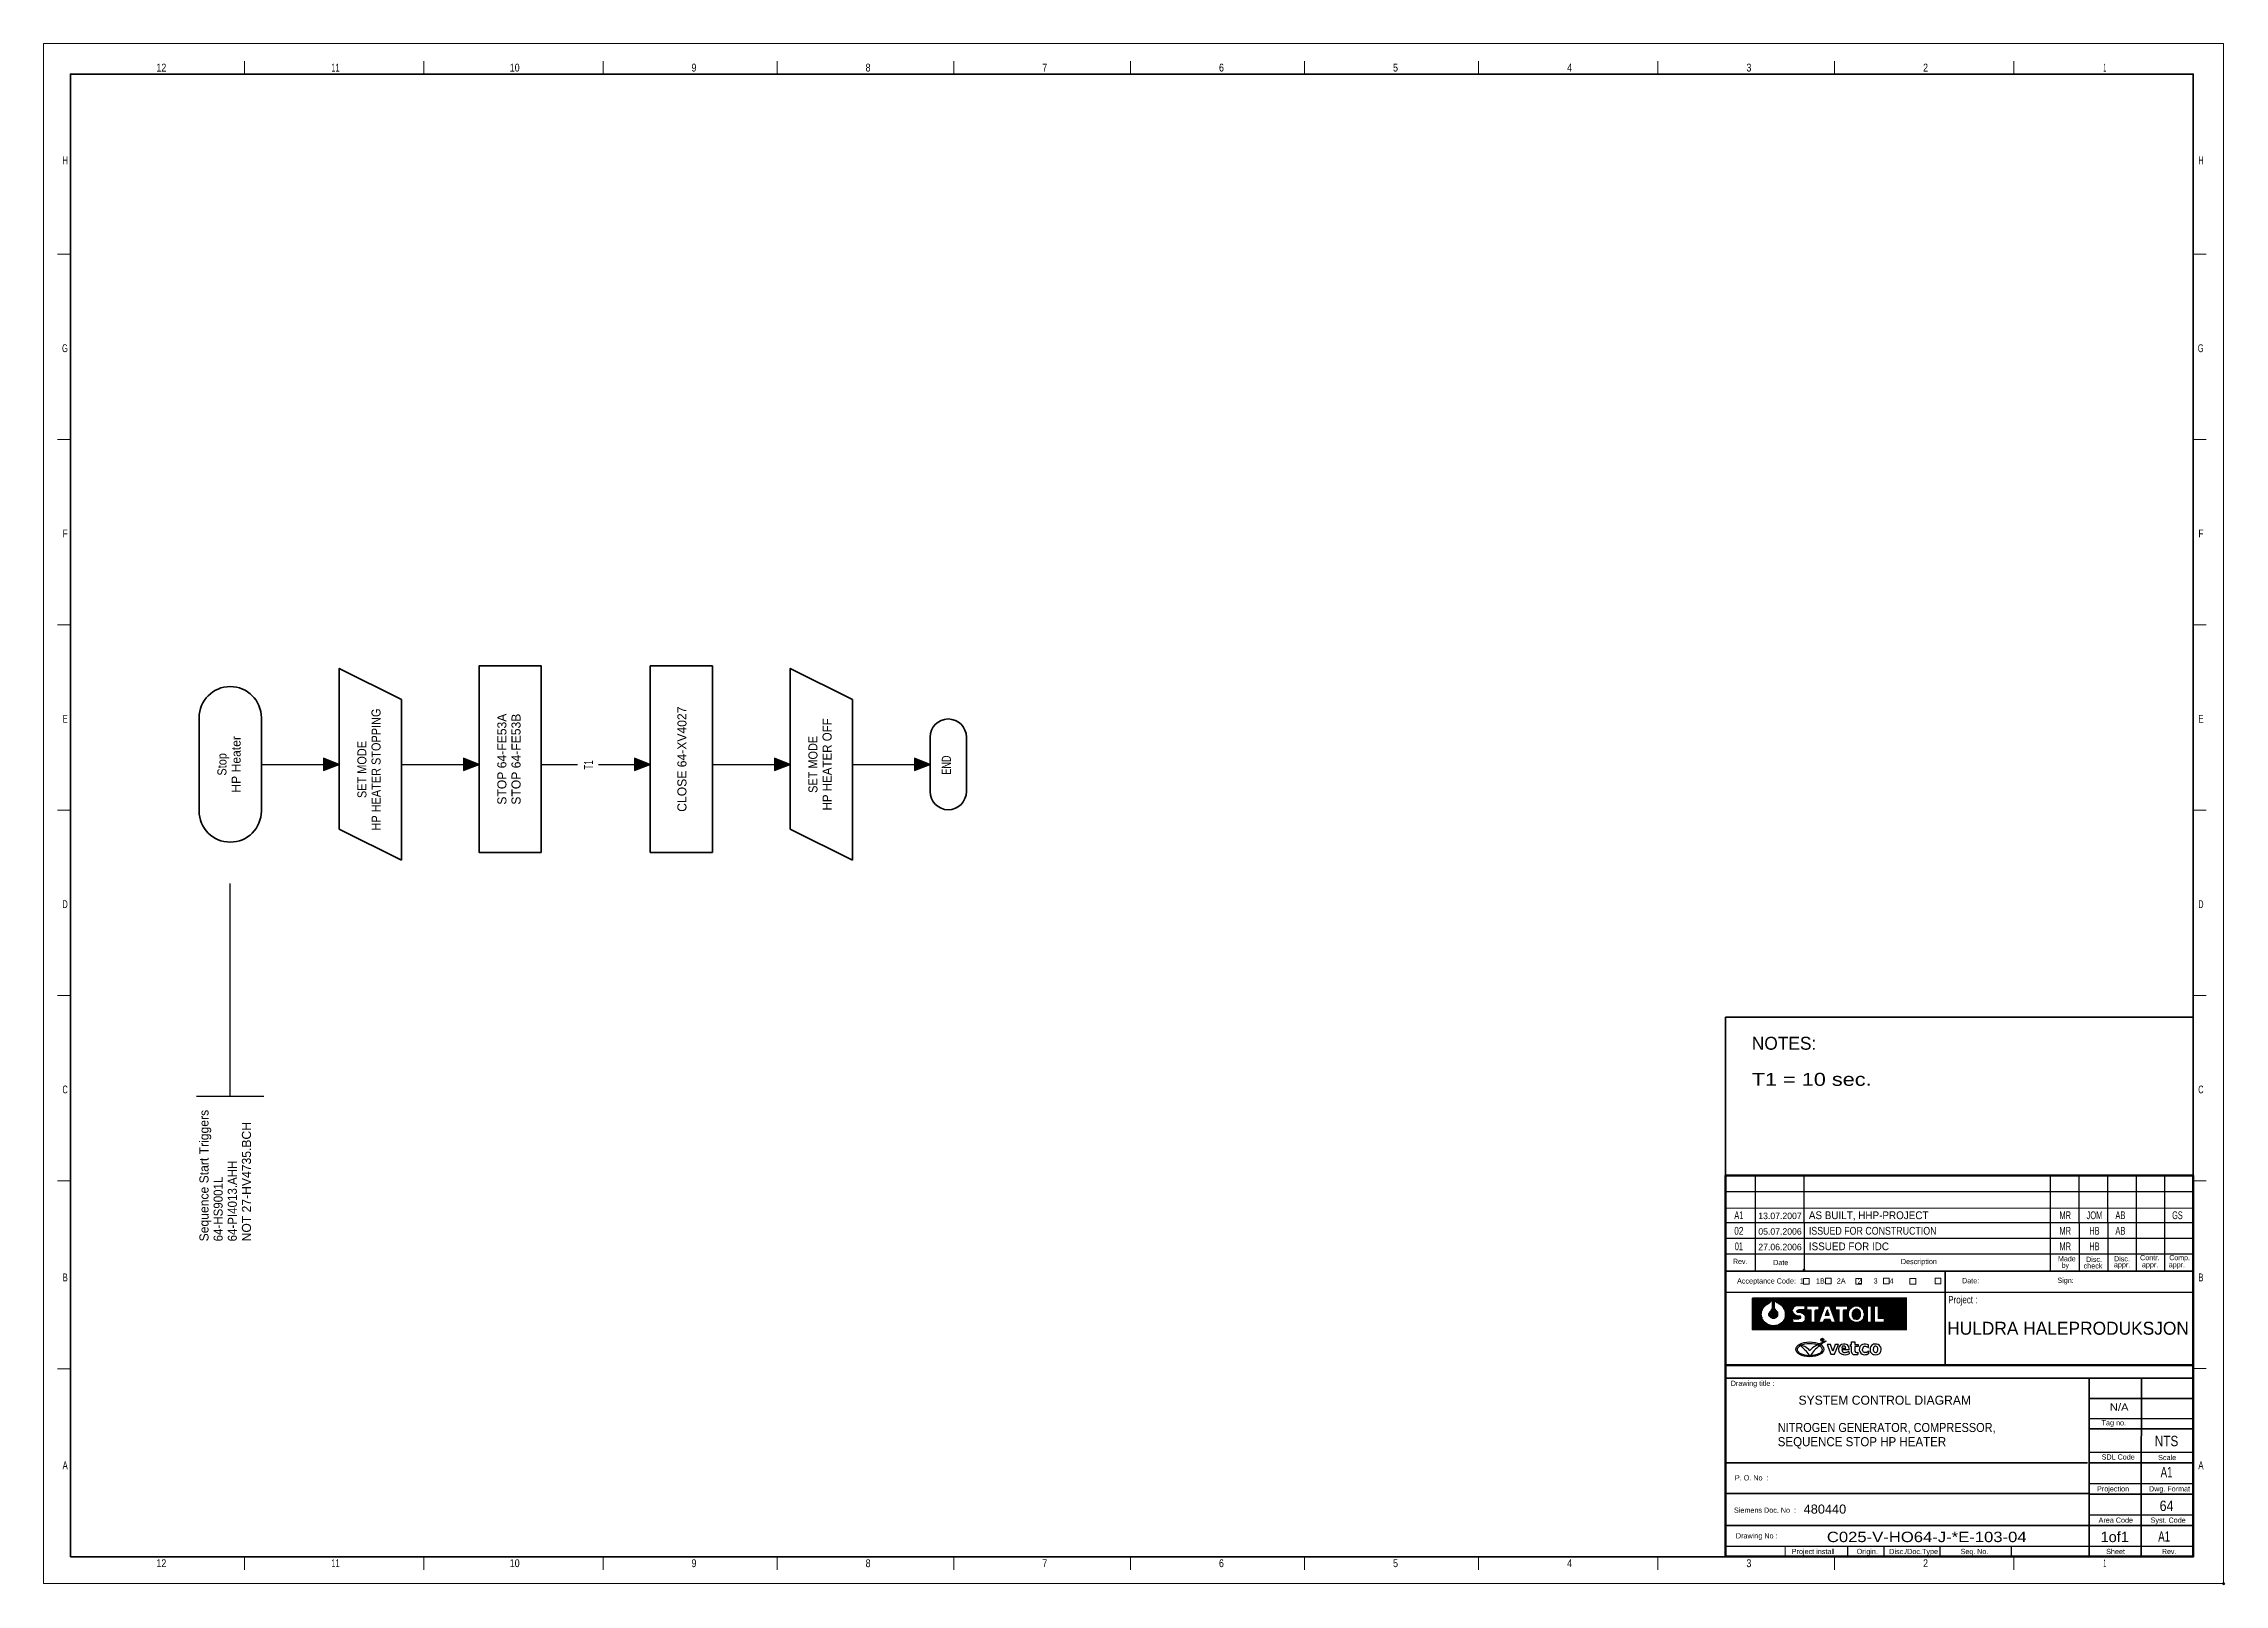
# Model space of a CAD drawing. Header units: millimetres. Extents: x 0 to 841, y 0 to 594.
import ezdxf
from ezdxf.enums import TextEntityAlignment as Align

# ---------------------------------------------------------------- set-up
doc = ezdxf.new("R2010")
doc.units = ezdxf.units.MM
doc.header["$LTSCALE"] = 1.2
doc.header["$PDMODE"] = 32
doc.header["$PDSIZE"] = 0.6
for name, color, linetype, lineweight in [('1', 7, 'Continuous', 13), ('2', 7, 'Continuous', 35), ('35', 7, 'Continuous', 25), ('4', 7, 'Continuous', 35), ('9', 7, 'Continuous', 13)]:
    doc.layers.add(name, color=color, linetype=linetype, lineweight=lineweight)
doc.layers.add('36', color=7, linetype='Continuous')

msp = doc.modelspace()

# ---------------------------------------------------------------- texts
at = {"layer": '1'}
for s, width, p in [('12', 0.85, (45.415, 583.235)), ('12', 0.85, (45.415, 583.235)), ('11', 0.65, (112.577, 583.235)), ('11', 0.65, (112.577, 583.235)), ('10', 0.85, (181.736, 583.235)), ('10', 0.85, (181.736, 583.235)), ('9', 0.85, (250.905, 583.235)), ('9', 0.85, (250.905, 583.235)), ('8', 0.85, (318.063, 583.235)), ('8', 0.85, (318.063, 583.235)), ('7', 0.85, (386.224, 583.235)), ('7', 0.85, (386.224, 583.235)), ('6', 0.85, (454.385, 583.235)), ('6', 0.85, (454.385, 583.235)), ('5', 0.85, (521.543, 583.235)), ('5', 0.85, (521.543, 583.235)), ('4', 0.85, (588.701, 583.235)), ('4', 0.85, (588.701, 583.235)), ('3', 0.85, (657.864, 583.235)), ('3', 0.85, (657.864, 583.235)), ('2', 0.85, (726.025, 583.235)), ('2', 0.85, (726.025, 583.235)), ('1', 0.4, (795.18, 583.235)), ('1', 0.4, (795.18, 583.235)), ('12', 0.85, (45.415, 6.354)), ('12', 0.85, (45.415, 6.354)), ('11', 0.65, (112.577, 6.354)), ('11', 0.65, (112.577, 6.354)), ('10', 0.85, (181.736, 6.354)), ('10', 0.85, (181.736, 6.354)), ('9', 0.85, (250.905, 6.354)), ('9', 0.85, (250.905, 6.354)), ('8', 0.85, (318.063, 6.354)), ('8', 0.85, (318.063, 6.354)), ('7', 0.85, (386.224, 6.354)), ('7', 0.85, (386.224, 6.354)), ('6', 0.85, (454.385, 6.354)), ('6', 0.85, (454.385, 6.354)), ('5', 0.85, (521.543, 6.354)), ('5', 0.85, (521.543, 6.354)), ('4', 0.85, (588.701, 6.354)), ('4', 0.85, (588.701, 6.354)), ('3', 0.85, (657.864, 6.354)), ('3', 0.85, (657.864, 6.354)), ('2', 0.85, (726.025, 6.354)), ('2', 0.85, (726.025, 6.354)), ('1', 0.4, (795.18, 6.354)), ('1', 0.4, (795.18, 6.354))]:
    msp.add_text(s, height=3.02, dxfattribs=dict(at, width=width)).set_placement(p, align=Align.CENTER)
for s, width, p in [('H', 0.65, (9.328, 547.494)), ('H', 0.65, (9.328, 547.494)), ('H', 0.65, (833.27, 547.494)), ('H', 0.65, (833.27, 547.494)), ('G', 0.65, (9.328, 475.007)), ('G', 0.65, (9.328, 475.007)), ('G', 0.65, (833.27, 475.007)), ('G', 0.65, (833.27, 475.007)), ('F', 0.8, (9.328, 403.526)), ('F', 0.8, (9.328, 403.526)), ('F', 0.8, (833.27, 403.526)), ('F', 0.8, (833.27, 403.526)), ('E', 0.75, (9.328, 332.045)), ('E', 0.75, (9.328, 332.045)), ('E', 0.75, (833.27, 332.045)), ('E', 0.75, (833.27, 332.045)), ('D', 0.65, (9.328, 260.565)), ('D', 0.65, (9.328, 260.565)), ('D', 0.65, (833.27, 260.565)), ('D', 0.65, (833.27, 260.565)), ('C', 0.65, (9.328, 189.083)), ('C', 0.65, (9.328, 189.083)), ('C', 0.65, (833.27, 189.083)), ('C', 0.65, (833.27, 189.083)), ('B', 0.75, (9.328, 116.596)), ('B', 0.75, (9.328, 116.596)), ('B', 0.75, (833.27, 116.596)), ('B', 0.75, (833.27, 116.596)), ('A', 0.75, (9.328, 44.109)), ('A', 0.75, (9.328, 44.109)), ('A', 0.75, (833.27, 44.109)), ('A', 0.75, (833.27, 44.109))]:
    msp.add_text(s, height=3.02, dxfattribs=dict(at, width=width)).set_placement(p, align=Align.RIGHT)
for s, height, width, p in [('Made', 2.013, 0.85, (777.095, 124.294)), ('Made', 2.013, 0.85, (777.095, 124.294)), ('Disc.', 2.013, 0.9, (798.691, 124.293)), ('Disc.', 2.013, 0.9, (798.691, 124.293)), ('Comp.', 2.013, 0.8, (820.059, 124.735)), ('Comp.', 2.013, 0.8, (820.059, 124.735)), ('Rev.', 2.013, 0.8, (651.75, 123.28)), ('Rev.', 2.013, 0.8, (651.75, 123.28)), ('Date', 2.013, 0.9, (667.239, 122.84)), ('Date', 2.013, 0.9, (667.239, 122.84)), ('Date:', 2.013, 0.9, (740.094, 115.817)), ('Date:', 2.013, 0.9, (740.094, 115.817)), ('Sign:', 2.013, 0.9, (776.865, 115.983)), ('Sign:', 2.013, 0.9, (776.865, 115.983)), ('by', 2.013, 0.75, (778.644, 121.776)), ('by', 2.013, 0.75, (778.644, 121.776)), ('check', 2.013, 0.95, (786.981, 121.554)), ('check', 2.013, 0.95, (786.981, 121.554)), ('Disc.', 2.013, 0.9, (787.939, 124.072)), ('Disc.', 2.013, 0.9, (787.939, 124.072)), ('Project :', 2.867, 0.8, (734.784, 108.074)), ('Project :', 2.867, 0.8, (734.784, 108.074)), ('N/A', 2.813, 1.15, (797.108, 66.66)), ('SDL Code', 2.013, 0.9, (793.945, 47.836)), ('SDL Code', 2.013, 0.9, (793.945, 47.836)), ('Scale', 2.013, 0.95, (815.731, 47.632)), ('Scale', 2.013, 0.95, (815.731, 47.632)), ('P. O. No  :', 2.013, 0.95, (652.463, 39.791)), ('P. O. No  :', 2.013, 0.95, (652.463, 39.791)), ('Dwg. Format', 2.013, 0.9, (812.223, 35.551)), ('Dwg. Format', 2.013, 0.9, (812.223, 35.551)), ('Syst. Code', 2.013, 0.9, (812.85, 23.469)), ('Syst. Code', 2.013, 0.9, (812.85, 23.469)), ('Seq. No.', 2.013, 0.85, (739.552, 11.388)), ('Seq. No.', 2.013, 0.85, (739.552, 11.388)), ('Sheet', 2.013, 0.95, (795.684, 11.388)), ('Sheet', 2.013, 0.95, (795.684, 11.388)), ('Rev.', 2.013, 0.8, (817.235, 11.388)), ('Rev.', 2.013, 0.8, (817.235, 11.388))]:
    msp.add_text(s, height=height, dxfattribs=dict(at, width=width)).set_placement(p)
for s, p in [('Contr.', (808.76, 124.735)), ('Contr.', (808.76, 124.735)), ('Acceptance Code:  1      1B      2A      2      3      4  ', (653.298, 115.734)), ('Acceptance Code:  1      1B      2A      2      3      4  ', (653.298, 115.734)), ('Description', (716.495, 123.224)), ('Description', (716.495, 123.224)), ('appr.', (798.691, 121.997)), ('appr.', (798.691, 121.997)), ('appr.', (809.49, 121.997)), ('appr.', (809.49, 121.997)), ('appr.', (819.831, 121.997)), ('appr.', (819.831, 121.997)), ('Drawing title :', (650.865, 76.257)), ('Drawing title :', (650.865, 76.257)), ('Tag no.', (793.941, 61.038)), ('Tag no.', (793.941, 61.038)), ('Projection', (792.176, 35.551)), ('Projection', (792.176, 35.551)), ('Siemens Doc. No  :', (652.111, 27.315)), ('Siemens Doc. No  :', (652.111, 27.315)), ('Area Code', (792.765, 23.469)), ('Area Code', (792.765, 23.469)), ('Drawing No :', (652.847, 17.429)), ('Drawing No :', (652.847, 17.429)), ('Project install', (674.398, 11.388)), ('Project install', (674.398, 11.388)), ('Origin.', (699.457, 11.388)), ('Origin.', (699.457, 11.388)), ('Disc./Doc.Type', (711.987, 11.388)), ('Disc./Doc.Type', (711.987, 11.388))]:
    msp.add_text(s, height=2.013, dxfattribs=at).set_placement(p)
at = {"layer": '2'}
msp.add_text('NOTES:', height=5, dxfattribs=at).set_placement((658.983, 205.919))
for s, height, width, p in [('T1 = 10 sec.', 5, 1.25, (658.983, 191.999)), ('AS BUILT, HHP-PROJECT', 3, 0.95, (681, 140.581)), ('ISSUED FOR CONSTRUCTION', 3, 0.85, (681, 134.581)), ('ISSUED FOR IDC', 3, 0.95, (681, 128.581))]:
    msp.add_text(s, height=height, dxfattribs=dict(at, width=width)).set_placement(p)
for s, width, p in [('A1', 0.6, (654, 140.581)), ('MR', 0.6, (779.907, 140.581)), ('JOM', 0.7, (791.191, 140.581)), ('AB', 0.7, (801.191, 140.581)), ('GS', 0.65, (823.19, 140.581)), ('02', 0.8, (654, 134.581)), ('MR', 0.6, (779.907, 134.581)), ('HB', 0.65, (791.191, 134.581)), ('AB', 0.7, (801.191, 134.581)), ('01', 0.65, (654, 128.581)), ('MR', 0.6, (779.907, 128.581)), ('HB', 0.65, (791.191, 128.581))]:
    msp.add_text(s, height=3, dxfattribs=dict(at, width=width)).set_placement(p, align=Align.CENTER)
msp.add_text('HULDRA HALEPRODUKSJON', height=5, dxfattribs=at).set_placement((780.983, 96), align=Align.CENTER)
at = {"layer": '35'}
for s, height, p in [('13.07.2007', 2.5, (661.5, 140.581)), ('05.07.2006', 2.5, (661.5, 134.581)), ('27.06.2006', 2.5, (661.5, 128.581)), ('SYSTEM CONTROL DIAGRAM', 3.5, (677, 69))]:
    msp.add_text(s, height=height, dxfattribs=at).set_placement(p)
for s, height, width, p in [('N/A', 2.813, 1.15, (797.108, 66.66)), ('480440', 3.5, 1.05, (679, 27))]:
    msp.add_text(s, height=height, dxfattribs=dict(at, width=width)).set_placement(p)
at = {"layer": '36'}
for s, width, p in [('HP HEATER STOPPING', 0.9, (130, 314)), ('HP HEATER OFF', 0.95, (304, 316)), ('Stop', 0.9, (70.54, 316)), ('SET MODE', 0.9, (124.54, 314)), ('SET MODE', 0.9, (298.54, 316))]:
    msp.add_text(s, height=3.5, rotation=90, dxfattribs=dict(at, width=width)).set_placement(p, align=Align.CENTER)
for s, p in [('CLOSE 64-XV4027', (248, 318)), ('STOP 64-FE53A', (178.54, 318)), ('STOP 64-FE53B', (184, 318)), ('HP Heater', (76, 316))]:
    msp.add_text(s, height=3.5, rotation=90, dxfattribs=at).set_placement(p, align=Align.CENTER)
for s, width, p in [('T1', 0.65, (212, 314)), ('END', 0.75, (350, 312)), ('64-PI4013.AHH', 0.95, (74.54, 132)), ('64-HS9001L', 0.95, (69.08, 132))]:
    msp.add_text(s, height=3.5, rotation=90, dxfattribs=dict(at, width=width)).set_placement(p)
for s, p in [('Sequence Start Triggers', (63.62, 132)), ('NOT 27-HV4735.BCH', (80, 132))]:
    msp.add_text(s, height=3.5, rotation=90, dxfattribs=at).set_placement(p)
for s, width, p in [('NITROGEN GENERATOR, COMPRESSOR, ', 0.9, (669, 58.459)), ('SEQUENCE STOP HP HEATER', 0.95, (669, 52.999))]:
    msp.add_text(s, height=3.5, dxfattribs=dict(at, width=width)).set_placement(p)
for s, width, p in [('NTS', 0.85, (818.986, 53)), ('A1', 0.7, (819, 41)), ('64', 0.9, (819, 28)), ('1of1', 1.05, (799, 16)), ('A1', 0.7, (818.055, 16.197))]:
    msp.add_text(s, height=4, dxfattribs=dict(at, width=width)).set_placement(p, align=Align.CENTER)
at = {"layer": '36', "width": 1.2}
msp.add_text('C025-V-HO64-J-*E-103-04', height=4, dxfattribs=at).set_placement((765, 16), align=Align.RIGHT)

# ---------------------------------------------------------------- hatches: boundary and pattern name
at = {"layer": '1'}
for points in [[(108, 318.4), (108, 313.6), (114, 316)], [(162, 318.4), (162, 313.6), (168, 316)], [(228, 318.4), (228, 313.6), (234, 316)], [(282, 318.4), (282, 313.6), (288, 316)], [(336, 318.4), (336, 313.6), (342, 316)]]:
    msp.add_hatch(color=256, dxfattribs=at).paths.add_polyline_path(points)
at = {"layer": '35'}
msp.add_hatch(color=256, dxfattribs=at).paths.add_polyline_path([(686.817, 94.019, 1), (685.607, 94.019, 1)])

# ---------------------------------------------------------------- linework, layer by layer
at = {"layer": '1'}
for p, q in [((77.491, 587.261), (77.491, 582.228)), ((77.491, 587.261), (77.491, 582.228)), ((146.654, 587.261), (146.654, 582.228)), ((146.654, 587.261), (146.654, 582.228)), ((215.817, 587.261), (215.817, 582.228)), ((215.817, 587.261), (215.817, 582.228)), ((282.976, 587.261), (282.976, 582.228)), ((282.976, 587.261), (282.976, 582.228)), ((351.136, 587.261), (351.136, 582.228)), ((351.136, 587.261), (351.136, 582.228)), ((419.297, 587.261), (419.297, 582.228)), ((419.297, 587.261), (419.297, 582.228)), ((486.455, 587.261), (486.455, 582.228)), ((486.455, 587.261), (486.455, 582.228)), ((553.613, 587.261), (553.613, 582.228)), ((553.613, 587.261), (553.613, 582.228)), ((622.776, 587.261), (622.776, 582.228)), ((622.776, 587.261), (622.776, 582.228)), ((690.937, 587.261), (690.937, 582.228)), ((690.937, 587.261), (690.937, 582.228)), ((760.1, 587.261), (760.1, 582.228)), ((760.1, 587.261), (760.1, 582.228)), ((10.333, 512.761), (5.321, 512.761)), ((10.333, 512.761), (5.321, 512.761)), ((834.275, 512.761), (829.263, 512.761)), ((834.275, 512.761), (829.263, 512.761)), ((10.333, 441.28), (5.321, 441.28)), ((10.333, 441.28), (5.321, 441.28)), ((834.275, 441.28), (829.263, 441.28)), ((834.275, 441.28), (829.263, 441.28)), ((10.333, 369.799), (5.321, 369.799)), ((10.333, 369.799), (5.321, 369.799)), ((834.275, 369.799), (829.263, 369.799)), ((834.275, 369.799), (829.263, 369.799)), ((10.333, 298.318), (5.321, 298.318)), ((10.333, 298.318), (5.321, 298.318)), ((834.275, 298.318), (829.263, 298.318)), ((834.275, 298.318), (829.263, 298.318)), ((10.333, 226.838), (5.321, 226.838)), ((10.333, 226.838), (5.321, 226.838)), ((834.275, 226.838), (829.263, 226.838)), ((834.275, 226.838), (829.263, 226.838)), ((10.333, 155.357), (5.321, 155.357)), ((10.333, 155.357), (5.321, 155.357)), ((834.275, 155.357), (829.263, 155.357)), ((834.275, 155.357), (829.263, 155.357)), ((659.387, 110.283), (718.839, 110.283)), ((659.387, 110.283), (718.839, 110.283)), ((659.387, 110.087), (718.839, 110.087)), ((659.387, 110.087), (718.839, 110.087)), ((659.387, 109.891), (718.839, 109.891)), ((659.387, 109.891), (718.839, 109.891)), ((667.723, 109.695), (718.839, 109.695)), ((667.723, 109.695), (718.839, 109.695)), ((667.931, 109.499), (718.839, 109.499)), ((667.931, 109.499), (718.839, 109.499)), ((668.139, 109.304), (718.839, 109.304)), ((668.139, 109.304), (718.839, 109.304)), ((668.348, 109.108), (718.839, 109.108)), ((668.348, 109.108), (718.839, 109.108)), ((668.557, 108.912), (718.839, 108.912)), ((668.557, 108.912), (718.839, 108.912)), ((668.765, 108.717), (718.839, 108.717)), ((668.765, 108.717), (718.839, 108.717)), ((668.973, 108.52), (718.839, 108.52)), ((668.973, 108.52), (718.839, 108.52)), ((669.182, 108.324), (718.839, 108.324)), ((669.182, 108.324), (718.839, 108.324)), ((669.39, 108.129), (718.839, 108.129)), ((669.39, 108.129), (718.839, 108.129)), ((669.598, 108.129), (718.839, 108.129)), ((669.598, 108.129), (718.839, 108.129)), ((669.807, 107.933), (718.839, 107.933)), ((669.807, 107.933), (718.839, 107.933)), ((670.015, 107.737), (718.839, 107.737)), ((670.015, 107.737), (718.839, 107.737)), ((670.432, 107.541), (718.839, 107.541)), ((670.432, 107.541), (718.839, 107.541)), ((678.143, 107.346), (718.839, 107.346)), ((678.143, 107.346), (718.839, 107.346)), ((707.941, 107.15), (718.839, 107.15)), ((707.941, 107.15), (718.839, 107.15)), ((707.941, 106.954), (718.839, 106.954)), ((707.941, 106.954), (718.839, 106.954)), ((707.941, 106.758), (718.839, 106.758)), ((707.941, 106.758), (718.839, 106.758)), ((707.941, 106.562), (718.839, 106.562)), ((707.941, 106.562), (718.839, 106.562)), ((707.941, 106.366), (718.839, 106.366)), ((707.941, 106.366), (718.839, 106.366)), ((707.941, 106.17), (718.839, 106.17)), ((707.941, 106.17), (718.839, 106.17)), ((707.941, 105.975), (718.839, 105.975)), ((707.941, 105.975), (718.839, 105.975)), ((707.941, 105.779), (718.839, 105.779)), ((707.941, 105.779), (718.839, 105.779)), ((707.941, 105.583), (718.839, 105.583)), ((707.941, 105.583), (718.839, 105.583)), ((707.941, 105.387), (718.839, 105.387)), ((707.941, 105.387), (718.839, 105.387)), ((707.941, 105.191), (718.839, 105.191)), ((707.941, 105.191), (718.839, 105.191)), ((707.941, 104.995), (718.839, 104.995)), ((707.941, 104.995), (718.839, 104.995)), ((707.941, 104.799), (718.839, 104.799)), ((707.941, 104.799), (718.839, 104.799)), ((707.941, 104.604), (718.839, 104.604)), ((707.941, 104.604), (718.839, 104.604)), ((707.941, 104.408), (718.839, 104.408)), ((707.941, 104.408), (718.839, 104.408)), ((707.941, 104.212), (718.839, 104.212)), ((707.941, 104.212), (718.839, 104.212)), ((707.941, 104.017), (718.839, 104.017)), ((707.941, 104.017), (718.839, 104.017)), ((707.941, 103.82), (718.839, 103.82)), ((707.941, 103.82), (718.839, 103.82)), ((707.941, 103.624), (718.839, 103.624)), ((707.941, 103.624), (718.839, 103.624)), ((707.941, 103.428), (718.839, 103.428)), ((707.941, 103.428), (718.839, 103.428)), ((707.941, 103.233), (718.839, 103.233)), ((707.941, 103.233), (718.839, 103.233)), ((707.941, 103.037), (718.839, 103.037)), ((707.941, 103.037), (718.839, 103.037)), ((707.941, 102.841), (718.839, 102.841)), ((707.941, 102.841), (718.839, 102.841)), ((707.941, 102.646), (718.839, 102.646)), ((707.941, 102.646), (718.839, 102.646)), ((710.234, 102.45), (718.839, 102.45)), ((710.234, 102.45), (718.839, 102.45)), ((710.234, 102.254), (718.839, 102.254)), ((710.234, 102.254), (718.839, 102.254)), ((710.234, 102.058), (718.839, 102.058)), ((710.234, 102.058), (718.839, 102.058)), ((710.234, 101.862), (718.839, 101.862)), ((710.234, 101.862), (718.839, 101.862)), ((710.234, 101.666), (718.839, 101.666)), ((710.234, 101.666), (718.839, 101.666)), ((710.234, 101.47), (718.839, 101.47)), ((710.234, 101.47), (718.839, 101.47)), ((710.234, 101.275), (718.839, 101.275)), ((710.234, 101.275), (718.839, 101.275)), ((710.234, 101.079), (718.839, 101.079)), ((710.234, 101.079), (718.839, 101.079)), ((659.387, 99.512), (718.839, 99.512)), ((659.387, 99.512), (718.839, 99.512)), ((659.387, 99.317), (718.839, 99.317)), ((659.387, 99.317), (718.839, 99.317)), ((659.387, 99.12), (718.839, 99.12)), ((659.387, 99.12), (718.839, 99.12)), ((659.387, 98.924), (718.839, 98.924)), ((659.387, 98.924), (718.839, 98.924)), ((659.387, 98.728), (718.839, 98.728)), ((659.387, 98.728), (718.839, 98.728)), ((659.387, 98.533), (718.839, 98.533)), ((659.387, 98.533), (718.839, 98.533)), ((659.387, 98.337), (718.839, 98.337)), ((659.387, 98.337), (718.839, 98.337)), ((667.931, 99.512), (718.839, 99.512)), ((667.931, 99.512), (718.839, 99.512)), ((668.765, 99.708), (718.839, 99.708)), ((668.765, 99.708), (718.839, 99.708)), ((669.182, 99.904), (718.839, 99.904)), ((669.182, 99.904), (718.839, 99.904)), ((669.598, 100.099), (718.839, 100.099)), ((669.598, 100.099), (718.839, 100.099)), ((669.807, 100.295), (718.839, 100.295)), ((669.807, 100.295), (718.839, 100.295)), ((670.224, 100.491), (718.839, 100.491)), ((670.224, 100.491), (718.839, 100.491)), ((670.432, 100.491), (718.839, 100.491)), ((670.432, 100.491), (718.839, 100.491)), ((678.35, 100.687), (718.839, 100.687)), ((678.35, 100.687), (718.839, 100.687)), ((710.234, 100.883), (718.839, 100.883)), ((710.234, 100.883), (718.839, 100.883)), ((10.333, 82.869), (5.321, 82.869)), ((10.333, 82.869), (5.321, 82.869)), ((834.275, 82.924), (829.263, 82.924)), ((834.275, 82.924), (829.263, 82.924)), ((77.491, 10.382), (77.491, 5.348)), ((77.491, 10.382), (77.491, 5.348)), ((146.654, 10.382), (146.654, 5.348)), ((146.654, 10.382), (146.654, 5.348)), ((215.817, 10.382), (215.817, 5.348)), ((215.817, 10.382), (215.817, 5.348)), ((282.976, 10.382), (282.976, 5.348)), ((282.976, 10.382), (282.976, 5.348)), ((351.136, 10.382), (351.136, 5.348)), ((351.136, 10.382), (351.136, 5.348)), ((419.297, 10.382), (419.297, 5.348)), ((419.297, 10.382), (419.297, 5.348)), ((486.455, 10.382), (486.455, 5.348)), ((486.455, 10.382), (486.455, 5.348)), ((553.613, 10.382), (553.613, 5.348)), ((553.613, 10.382), (553.613, 5.348)), ((622.776, 10.372), (622.776, 5.348)), ((622.776, 10.372), (622.776, 5.348)), ((671.892, 10.382), (671.892, 14.409)), ((671.892, 10.382), (671.892, 14.409)), ((690.937, 10.382), (690.937, 5.348)), ((690.937, 10.382), (690.937, 5.348)), ((760.1, 10.382), (760.1, 5.348)), ((760.1, 10.382), (760.1, 5.348))]:
    msp.add_line(p, q, dxfattribs=at)
at = {"layer": '1', "lineweight": 25}
for p, q in [((84, 316), (110, 316)), ((102, 316.002), (109.2, 316.002)), ((138, 316), (164, 316)), ((156, 316.002), (163.2, 316.002)), ((192, 316), (206, 316)), ((214, 316), (230, 316)), ((222, 316.002), (229.2, 316.002)), ((258, 316), (284, 316)), ((276, 316.002), (283.2, 316.002)), ((312, 316), (338, 316)), ((330, 316.002), (337.2, 316.002)), ((72, 188), (72, 270)), ((59, 188), (85, 188)), ((10.333, 10.382), (10.333, 156.364)), ((660.347, 157.367), (660.347, 120.464)), ((660.347, 157.367), (660.347, 120.464)), ((679.106, 157.363), (679.143, 120.469)), ((679.106, 157.363), (679.143, 120.469)), ((774.133, 157.37), (774.071, 120.491)), ((774.133, 157.37), (774.071, 120.491)), ((785.159, 157.37), (785.244, 120.307)), ((785.159, 157.37), (785.244, 120.307)), ((796.185, 157.37), (796.291, 120.455)), ((796.185, 157.37), (796.291, 120.455)), ((807.211, 157.37), (807.222, 120.786)), ((807.211, 157.37), (807.222, 120.786)), ((818.237, 157.37), (818.154, 120.289)), ((818.237, 157.37), (818.154, 120.289)), ((648.825, 151.274), (829.269, 151.274)), ((648.825, 151.274), (829.269, 151.274)), ((648.827, 144.949), (829.268, 144.852)), ((648.827, 144.949), (829.268, 144.852)), ((648.828, 139.29), (829.27, 139.285)), ((648.828, 139.29), (829.27, 139.285)), ((648.813, 127.167), (829.263, 127.167)), ((648.813, 127.167), (829.263, 127.167)), ((648.817, 133.231), (829.275, 133.231)), ((648.817, 133.231), (829.275, 133.231)), ((648.723, 112.418), (829.276, 112.418)), ((648.723, 112.418), (829.276, 112.418)), ((789.246, 63.665), (829.285, 63.665)), ((789.246, 63.665), (829.285, 63.665)), ((789.169, 50.653), (829.275, 50.653)), ((789.169, 50.653), (829.275, 50.653)), ((789.169, 38.571), (829.289, 38.571)), ((789.169, 38.571), (829.289, 38.571)), ((789.169, 26.49), (829.285, 26.49)), ((789.169, 26.49), (829.285, 26.49)), ((648.823, 14.409), (829.285, 14.409)), ((648.823, 14.409), (829.285, 14.409)), ((695.949, 14.409), (695.949, 10.382)), ((695.949, 14.409), (695.949, 10.382)), ((695.949, 14.409), (695.949, 10.382)), ((695.949, 14.409), (695.949, 10.382)), ((709.982, 14.409), (709.982, 10.382)), ((709.982, 14.409), (709.982, 10.382)), ((731.533, 14.409), (731.533, 10.382)), ((731.533, 14.409), (731.533, 10.382)), ((759.098, 14.409), (759.098, 10.382)), ((759.098, 14.409), (759.098, 10.382)), ((759.098, 14.409), (759.098, 10.382)), ((759.098, 14.409), (759.098, 10.382))]:
    msp.add_line(p, q, dxfattribs=at)
at = {"layer": '1', "lineweight": 35}
for p, q in [((829.257, 218.491), (648.832, 218.475)), ((648.832, 218.475), (648.838, 157.37)), ((829.263, 157.37), (829.263, 83.348)), ((829.257, 120.491), (648.808, 120.475)), ((829.257, 120.491), (648.808, 120.475)), ((733.55, 120.235), (733.589, 84.191)), ((733.55, 120.235), (733.589, 84.191)), ((829.285, 79.272), (648.873, 79.272)), ((829.285, 79.272), (648.873, 79.272)), ((789.08, 22.48), (789.072, 79.257)), ((789.08, 22.48), (789.072, 79.257)), ((809.216, 34.544), (809.293, 79.254)), ((809.216, 34.544), (809.293, 79.254)), ((829.285, 71.461), (789.113, 71.461)), ((829.285, 71.461), (789.113, 71.461)), ((829.285, 59.648), (788.992, 59.633)), ((829.285, 59.648), (788.992, 59.633)), ((788.556, 46.63), (648.822, 46.63)), ((788.556, 46.63), (648.822, 46.63)), ((829.285, 46.625), (789.169, 46.625)), ((829.285, 46.625), (789.169, 46.625)), ((789.341, 34.696), (648.997, 34.697)), ((789.341, 34.696), (648.997, 34.697)), ((809.216, 34.544), (789.169, 34.544)), ((809.216, 34.544), (789.169, 34.544)), ((809.216, 22.463), (809.216, 34.544)), ((829.29, 34.544), (809.216, 34.544)), ((809.216, 22.463), (809.216, 34.544)), ((829.29, 34.544), (809.216, 34.544)), ((829.275, 22.463), (648.972, 22.463)), ((829.275, 22.463), (648.972, 22.463)), ((789.079, 10.392), (789.079, 22.473)), ((789.079, 10.392), (789.079, 22.473)), ((809.216, 10.382), (809.216, 22.463)), ((809.216, 10.382), (809.216, 22.463)), ((648.95, 10.382), (10.333, 10.382))]:
    msp.add_line(p, q, dxfattribs=at)
at = {"layer": '1', "lineweight": 53}
msp.add_line((829.263, 157.37), (829.263, 83.348), dxfattribs=at)
at = {"layer": '1', "lineweight": 35}
for points in [[(829.263, 112.014), (829.263, 582.228), (10.333, 582.228), (10.333, 10.382)], [(829.263, 112.014), (829.263, 582.228), (10.333, 582.228), (10.333, 10.382)], [(648.784, 84.124), (648.838, 157.37), (829.263, 157.37)]]:
    msp.add_lwpolyline(points, dxfattribs=at)
at = {"layer": '1', "lineweight": 25}
for points in [[(108, 318.4), (108, 313.6), (114, 316)], [(162, 318.4), (162, 313.6), (168, 316)], [(228, 318.4), (228, 313.6), (234, 316)], [(282, 318.4), (282, 313.6), (288, 316)], [(336, 318.4), (336, 313.6), (342, 316)]]:
    msp.add_lwpolyline(points, close=True, dxfattribs=at)
for points in [[(109.2, 317.202), (112.201, 316.002), (109.2, 314.803)], [(109.2, 314.803), (109.68, 316.002), (109.2, 317.202)], [(163.2, 317.202), (166.201, 316.002), (163.2, 314.803)], [(163.2, 314.803), (163.68, 316.002), (163.2, 317.202)], [(229.2, 317.202), (232.201, 316.002), (229.2, 314.803)], [(229.2, 314.803), (229.68, 316.002), (229.2, 317.202)], [(283.2, 317.202), (286.201, 316.002), (283.2, 314.803)], [(283.2, 314.803), (283.68, 316.002), (283.2, 317.202)], [(337.2, 317.202), (340.201, 316.002), (337.2, 314.803)], [(337.2, 314.803), (337.68, 316.002), (337.2, 317.202)], [(648.95, 10.382), (10.333, 10.382), (10.333, 156.364)]]:
    msp.add_lwpolyline(points, dxfattribs=at)
at = {"layer": '1', "lineweight": 53}
msp.add_lwpolyline([(648.784, 84.124), (648.838, 157.37), (829.263, 157.37)], dxfattribs=at)
at = {"layer": '1'}
for points in [[(659.179, 97.946), (659.179, 110.087), (659.387, 110.087), (659.387, 97.946)], [(659.179, 97.946), (659.179, 110.087), (659.387, 110.087), (659.387, 97.946)], [(659.387, 109.695), (666.89, 109.695), (666.89, 109.499), (659.387, 109.499)], [(659.387, 109.695), (666.89, 109.695), (666.89, 109.499), (659.387, 109.499)], [(659.387, 109.499), (666.89, 109.499), (666.89, 109.304), (659.387, 109.304)], [(659.387, 109.499), (666.89, 109.499), (666.89, 109.304), (659.387, 109.304)], [(666.681, 109.499), (666.681, 109.304), (666.89, 109.304), (666.89, 109.499)], [(666.89, 109.499), (666.681, 109.304), (666.681, 109.108), (666.89, 109.304)], [(666.681, 109.499), (666.681, 109.304), (666.89, 109.304), (666.89, 109.499)], [(666.89, 109.499), (666.681, 109.304), (666.681, 109.108), (666.89, 109.304)], [(667.098, 109.891), (666.89, 109.695), (666.89, 109.499), (667.098, 109.695)], [(667.098, 109.891), (666.89, 109.695), (666.89, 109.499), (667.098, 109.695)], [(666.89, 106.366), (666.89, 109.695), (667.098, 109.695), (667.098, 106.366)], [(666.89, 106.366), (666.89, 109.695), (667.098, 109.695), (667.098, 106.366)], [(667.098, 109.695), (667.723, 109.695), (667.723, 109.499), (667.098, 109.499)], [(667.098, 109.695), (667.723, 109.695), (667.723, 109.499), (667.098, 109.499)], [(667.098, 109.499), (667.723, 109.499), (667.723, 109.304), (667.098, 109.304)], [(667.098, 109.499), (667.723, 109.499), (667.723, 109.304), (667.098, 109.304)], [(667.514, 109.499), (667.514, 109.695), (667.723, 109.695), (667.723, 109.499)], [(667.514, 109.695), (667.514, 106.366), (667.723, 106.366), (667.723, 109.695)], [(667.514, 109.499), (667.514, 109.695), (667.723, 109.695), (667.723, 109.499)], [(667.514, 109.695), (667.514, 106.366), (667.723, 106.366), (667.723, 109.695)], [(667.931, 109.499), (667.723, 109.695), (667.723, 109.499), (667.931, 109.304)], [(667.931, 109.499), (667.723, 109.695), (667.723, 109.499), (667.931, 109.304)], [(668.139, 109.304), (667.931, 109.499), (667.931, 109.304), (668.139, 109.108)], [(668.139, 109.304), (667.931, 109.499), (667.931, 109.304), (668.139, 109.108)], [(678.946, 117.664), (681.157, 117.664), (681.157, 115.52), (678.946, 115.52)], [(678.946, 117.664), (681.157, 117.664), (681.157, 115.52), (678.946, 115.52)], [(687.409, 117.769), (689.62, 117.769), (689.62, 115.624), (687.409, 115.624)], [(687.409, 117.769), (689.62, 117.769), (689.62, 115.624), (687.409, 115.624)], [(699.159, 117.693), (701.37, 117.693), (701.37, 115.548), (699.159, 115.548)], [(699.159, 117.693), (701.37, 117.693), (701.37, 115.548), (699.159, 115.548)], [(709.741, 117.769), (711.952, 117.769), (711.952, 115.624), (709.741, 115.624)], [(709.741, 117.769), (711.952, 117.769), (711.952, 115.624), (709.741, 115.624)], [(720.012, 117.693), (722.223, 117.693), (722.223, 115.548), (720.012, 115.548)], [(720.012, 117.693), (722.223, 117.693), (722.223, 115.548), (720.012, 115.548)], [(729.739, 117.769), (731.95, 117.769), (731.95, 115.624), (729.739, 115.624)], [(729.739, 117.769), (731.95, 117.769), (731.95, 115.624), (729.739, 115.624)], [(659.387, 109.304), (666.681, 109.304), (666.681, 109.108), (659.387, 109.108)], [(659.387, 109.304), (666.472, 109.304), (666.472, 109.108), (659.387, 109.108)], [(659.387, 109.304), (666.681, 109.304), (666.681, 109.108), (659.387, 109.108)], [(659.387, 109.304), (666.472, 109.304), (666.472, 109.108), (659.387, 109.108)], [(659.387, 109.108), (666.472, 109.108), (666.472, 108.912), (659.387, 108.912)], [(659.387, 109.108), (666.472, 109.108), (666.472, 108.912), (659.387, 108.912)], [(659.387, 108.912), (666.265, 108.912), (666.265, 108.717), (659.387, 108.717)], [(659.387, 108.912), (666.265, 108.912), (666.265, 108.717), (659.387, 108.717)], [(659.387, 108.717), (666.056, 108.717), (666.056, 108.52), (659.387, 108.52)], [(659.387, 108.717), (666.056, 108.717), (666.056, 108.52), (659.387, 108.52)], [(659.387, 108.52), (665.847, 108.52), (665.847, 108.324), (659.387, 108.324)], [(659.387, 108.52), (665.847, 108.52), (665.847, 108.324), (659.387, 108.324)], [(659.387, 108.324), (665.639, 108.324), (665.639, 108.129), (659.387, 108.129)], [(659.387, 108.324), (665.639, 108.324), (665.639, 108.129), (659.387, 108.129)], [(659.387, 108.129), (665.431, 108.129), (665.431, 107.933), (659.387, 107.933)], [(659.387, 108.129), (665.222, 108.129), (665.222, 107.933), (659.387, 107.933)], [(659.387, 108.129), (665.431, 108.129), (665.431, 107.933), (659.387, 107.933)], [(659.387, 108.129), (665.222, 108.129), (665.222, 107.933), (659.387, 107.933)], [(659.387, 107.933), (665.014, 107.933), (665.014, 107.737), (659.387, 107.737)], [(659.387, 107.933), (665.014, 107.933), (665.014, 107.737), (659.387, 107.737)], [(659.387, 107.737), (664.597, 107.737), (664.597, 107.541), (659.387, 107.541)], [(659.387, 107.737), (664.597, 107.737), (664.597, 107.541), (659.387, 107.541)], [(659.387, 107.541), (664.389, 107.541), (664.389, 107.346), (659.387, 107.346)], [(659.387, 107.541), (664.389, 107.541), (664.389, 107.346), (659.387, 107.346)], [(659.387, 107.346), (664.18, 107.346), (664.18, 107.15), (659.387, 107.15)], [(659.387, 107.346), (664.18, 107.346), (664.18, 107.15), (659.387, 107.15)], [(659.387, 107.15), (663.972, 107.15), (663.972, 106.954), (659.387, 106.954)], [(659.387, 107.15), (663.972, 107.15), (663.972, 106.954), (659.387, 106.954)], [(659.387, 106.954), (663.764, 106.954), (663.764, 106.758), (659.387, 106.758)], [(659.387, 106.954), (663.764, 106.954), (663.764, 106.758), (659.387, 106.758)], [(659.387, 106.954), (663.764, 106.954), (663.764, 106.758), (659.387, 106.758)], [(659.387, 106.954), (663.764, 106.954), (663.764, 106.758), (659.387, 106.758)], [(659.387, 106.758), (663.555, 106.758), (663.555, 106.562), (659.387, 106.562)], [(659.387, 106.758), (663.555, 106.758), (663.555, 106.562), (659.387, 106.562)], [(659.387, 106.562), (663.346, 106.562), (663.346, 106.366), (659.387, 106.366)], [(659.387, 106.562), (663.346, 106.562), (663.346, 106.366), (659.387, 106.366)], [(659.387, 106.366), (663.346, 106.366), (663.346, 106.17), (659.387, 106.17)], [(659.387, 106.366), (663.346, 106.366), (663.346, 106.17), (659.387, 106.17)], [(659.387, 106.17), (663.139, 106.17), (663.139, 105.975), (659.387, 105.975)], [(659.387, 106.17), (663.139, 106.17), (663.139, 105.975), (659.387, 105.975)], [(659.387, 105.975), (663.139, 105.975), (663.139, 105.779), (659.387, 105.779)], [(659.387, 105.975), (662.93, 105.975), (662.93, 105.779), (659.387, 105.779)], [(659.387, 105.975), (663.139, 105.975), (663.139, 105.779), (659.387, 105.779)], [(659.387, 105.975), (662.93, 105.975), (662.93, 105.779), (659.387, 105.779)], [(659.387, 105.779), (662.93, 105.779), (662.93, 105.583), (659.387, 105.583)], [(659.387, 105.779), (662.93, 105.779), (662.93, 105.583), (659.387, 105.583)], [(659.387, 105.583), (662.93, 105.583), (662.93, 105.387), (659.387, 105.387)], [(659.387, 105.583), (662.93, 105.583), (662.93, 105.387), (659.387, 105.387)], [(659.387, 105.387), (662.93, 105.387), (662.93, 105.191), (659.387, 105.191)], [(659.387, 105.387), (662.93, 105.387), (662.93, 105.191), (659.387, 105.191)], [(659.387, 105.191), (662.722, 105.191), (662.722, 104.995), (659.387, 104.995)], [(659.387, 105.191), (662.722, 105.191), (662.722, 104.995), (659.387, 104.995)], [(659.387, 104.995), (662.722, 104.995), (662.722, 104.799), (659.387, 104.799)], [(659.387, 104.995), (662.722, 104.995), (662.722, 104.799), (659.387, 104.799)], [(659.387, 104.799), (662.722, 104.799), (662.722, 104.604), (659.387, 104.604)], [(659.387, 104.799), (662.722, 104.799), (662.722, 104.604), (659.387, 104.604)], [(659.387, 104.799), (662.722, 104.799), (662.722, 104.604), (659.387, 104.604)], [(659.387, 104.799), (662.722, 104.799), (662.722, 104.604), (659.387, 104.604)], [(659.387, 104.604), (662.722, 104.604), (662.722, 104.408), (659.387, 104.408)], [(659.387, 104.604), (662.722, 104.604), (662.722, 104.408), (659.387, 104.408)], [(659.387, 104.408), (662.722, 104.408), (662.722, 104.212), (659.387, 104.212)], [(659.387, 104.408), (662.722, 104.408), (662.722, 104.212), (659.387, 104.212)], [(659.387, 104.212), (662.513, 104.212), (662.513, 104.017), (659.387, 104.017)], [(659.387, 104.212), (662.513, 104.212), (662.513, 104.017), (659.387, 104.017)], [(659.387, 104.017), (662.513, 104.017), (662.513, 103.82), (659.387, 103.82)], [(659.387, 104.017), (662.513, 104.017), (662.513, 103.82), (659.387, 103.82)], [(659.387, 103.82), (662.513, 103.82), (662.513, 103.624), (659.387, 103.624)], [(659.387, 103.82), (662.513, 103.82), (662.513, 103.624), (659.387, 103.624)], [(659.387, 103.82), (662.513, 103.82), (662.513, 103.624), (659.387, 103.624)], [(659.387, 103.82), (662.513, 103.82), (662.513, 103.624), (659.387, 103.624)], [(659.387, 103.624), (662.722, 103.624), (662.722, 103.428), (659.387, 103.428)], [(659.387, 103.624), (662.722, 103.624), (662.722, 103.428), (659.387, 103.428)], [(659.387, 103.428), (662.722, 103.428), (662.722, 103.233), (659.387, 103.233)], [(659.387, 103.428), (662.722, 103.428), (662.722, 103.233), (659.387, 103.233)], [(659.387, 103.233), (662.722, 103.233), (662.722, 103.037), (659.387, 103.037)], [(659.387, 103.233), (662.722, 103.233), (662.722, 103.037), (659.387, 103.037)], [(659.387, 103.037), (662.722, 103.037), (662.722, 102.841), (659.387, 102.841)], [(659.387, 103.037), (662.722, 103.037), (662.722, 102.841), (659.387, 102.841)], [(659.387, 102.841), (662.722, 102.841), (662.722, 102.646), (659.387, 102.646)], [(659.387, 102.841), (662.722, 102.841), (662.722, 102.646), (659.387, 102.646)], [(659.387, 102.646), (662.722, 102.646), (662.722, 102.45), (659.387, 102.45)], [(659.387, 102.646), (662.93, 102.646), (662.93, 102.45), (659.387, 102.45)], [(659.387, 102.646), (662.722, 102.646), (662.722, 102.45), (659.387, 102.45)], [(659.387, 102.646), (662.93, 102.646), (662.93, 102.45), (659.387, 102.45)], [(659.387, 102.45), (662.93, 102.45), (662.93, 102.254), (659.387, 102.254)], [(659.387, 102.45), (662.93, 102.45), (662.93, 102.254), (659.387, 102.254)], [(659.387, 102.254), (662.93, 102.254), (662.93, 102.058), (659.387, 102.058)], [(659.387, 102.254), (662.93, 102.254), (662.93, 102.058), (659.387, 102.058)], [(659.387, 102.058), (663.139, 102.058), (663.139, 101.862), (659.387, 101.862)], [(659.387, 102.058), (663.139, 102.058), (663.139, 101.862), (659.387, 101.862)], [(659.387, 101.862), (663.139, 101.862), (663.139, 101.666), (659.387, 101.666)], [(659.387, 101.862), (663.139, 101.862), (663.139, 101.666), (659.387, 101.666)], [(659.387, 101.666), (663.346, 101.666), (663.346, 101.47), (659.387, 101.47)], [(659.387, 101.666), (663.346, 101.666), (663.346, 101.47), (659.387, 101.47)], [(659.387, 101.666), (663.346, 101.666), (663.346, 101.47), (659.387, 101.47)], [(659.387, 101.666), (663.346, 101.666), (663.346, 101.47), (659.387, 101.47)], [(659.387, 101.47), (663.555, 101.47), (663.555, 101.275), (659.387, 101.275)], [(659.387, 101.47), (663.555, 101.47), (663.555, 101.275), (659.387, 101.275)], [(659.387, 101.275), (663.555, 101.275), (663.555, 101.079), (659.387, 101.079)], [(659.387, 101.275), (663.555, 101.275), (663.555, 101.079), (659.387, 101.079)], [(659.387, 101.079), (663.764, 101.079), (663.764, 100.883), (659.387, 100.883)], [(659.387, 101.079), (663.764, 101.079), (663.764, 100.883), (659.387, 100.883)], [(662.305, 104.212), (662.305, 104.017), (662.513, 104.017), (662.513, 104.212)], [(662.305, 104.212), (662.305, 104.017), (662.513, 104.017), (662.513, 104.212)], [(662.305, 104.017), (662.305, 103.82), (662.513, 103.82), (662.513, 104.017)], [(662.305, 104.017), (662.305, 103.82), (662.513, 103.82), (662.513, 104.017)], [(662.305, 103.82), (662.305, 103.624), (662.513, 103.624), (662.513, 103.82)], [(662.305, 103.82), (662.305, 103.624), (662.513, 103.624), (662.513, 103.82)], [(662.305, 103.624), (662.305, 103.428), (662.513, 103.428), (662.513, 103.624)], [(662.305, 103.624), (662.305, 103.428), (662.513, 103.428), (662.513, 103.624)], [(662.513, 105.191), (662.513, 104.995), (662.722, 104.995), (662.722, 105.191)], [(662.513, 105.191), (662.513, 104.995), (662.722, 104.995), (662.722, 105.191)], [(662.513, 104.995), (662.513, 104.799), (662.722, 104.799), (662.722, 104.995)], [(662.513, 104.995), (662.513, 104.799), (662.722, 104.799), (662.722, 104.995)], [(662.513, 104.799), (662.513, 104.604), (662.722, 104.604), (662.722, 104.799)], [(662.513, 104.799), (662.513, 104.604), (662.722, 104.604), (662.722, 104.799)], [(662.513, 104.604), (662.513, 104.408), (662.722, 104.408), (662.722, 104.604)], [(662.722, 104.604), (662.513, 104.408), (662.513, 104.212), (662.722, 104.408)], [(662.513, 104.604), (662.513, 104.408), (662.722, 104.408), (662.722, 104.604)], [(662.722, 104.604), (662.513, 104.408), (662.513, 104.212), (662.722, 104.408)], [(662.513, 103.624), (662.722, 103.624), (662.722, 103.428), (662.513, 103.428)], [(662.513, 103.624), (662.722, 103.624), (662.722, 103.428), (662.513, 103.428)], [(662.513, 103.428), (662.513, 103.233), (662.722, 103.233), (662.722, 103.428)], [(662.513, 103.428), (662.513, 103.233), (662.722, 103.233), (662.722, 103.428)], [(662.513, 103.233), (662.513, 103.037), (662.722, 103.037), (662.722, 103.233)], [(662.513, 103.233), (662.513, 103.037), (662.722, 103.037), (662.722, 103.233)], [(662.513, 103.037), (662.513, 102.841), (662.722, 102.841), (662.722, 103.037)], [(662.513, 103.037), (662.513, 102.841), (662.722, 102.841), (662.722, 103.037)], [(662.513, 102.841), (662.513, 102.646), (662.722, 102.646), (662.722, 102.841)], [(662.513, 102.841), (662.513, 102.646), (662.722, 102.646), (662.722, 102.841)], [(662.722, 105.583), (662.722, 105.387), (662.93, 105.387), (662.93, 105.583)], [(662.93, 105.583), (662.722, 105.387), (662.722, 105.191), (662.93, 105.387)], [(662.722, 105.583), (662.722, 105.387), (662.93, 105.387), (662.93, 105.583)], [(662.93, 105.583), (662.722, 105.387), (662.722, 105.191), (662.93, 105.387)], [(662.722, 104.604), (662.722, 104.604), (662.722, 104.408), (662.722, 104.408)], [(662.722, 104.604), (662.722, 104.604), (662.722, 104.408), (662.722, 104.408)], [(662.722, 102.841), (662.722, 102.841), (662.722, 102.646), (662.722, 102.646)], [(662.722, 102.841), (662.93, 102.646), (662.93, 102.45), (662.722, 102.646)], [(662.722, 102.841), (662.722, 102.841), (662.722, 102.646), (662.722, 102.646)], [(662.722, 102.841), (662.93, 102.646), (662.93, 102.45), (662.722, 102.646)], [(662.722, 102.45), (662.722, 102.254), (662.93, 102.254), (662.93, 102.45)], [(662.722, 102.45), (662.722, 102.254), (662.93, 102.254), (662.93, 102.45)], [(662.722, 102.254), (662.722, 102.058), (662.93, 102.058), (662.93, 102.254)], [(662.722, 102.254), (662.722, 102.058), (662.93, 102.058), (662.93, 102.254)], [(662.93, 105.975), (662.93, 105.779), (663.139, 105.779), (663.139, 105.975)], [(663.139, 105.975), (662.93, 105.779), (662.93, 105.583), (663.139, 105.779)], [(662.93, 105.975), (662.93, 105.779), (663.139, 105.779), (663.139, 105.975)], [(663.139, 105.975), (662.93, 105.779), (662.93, 105.583), (663.139, 105.779)], [(662.93, 105.583), (662.93, 105.583), (662.93, 105.387), (662.93, 105.387)], [(662.93, 105.583), (662.93, 105.583), (662.93, 105.387), (662.93, 105.387)], [(662.93, 102.254), (663.139, 102.058), (663.139, 101.862), (662.93, 102.058)], [(662.93, 102.254), (663.139, 102.058), (663.139, 101.862), (662.93, 102.058)], [(662.93, 101.862), (662.93, 101.666), (663.139, 101.666), (663.139, 101.862)], [(662.93, 101.862), (662.93, 101.666), (663.139, 101.666), (663.139, 101.862)], [(663.139, 106.366), (663.139, 106.17), (663.346, 106.17), (663.346, 106.366)], [(663.346, 106.366), (663.139, 106.17), (663.139, 105.975), (663.346, 106.17)], [(663.139, 106.366), (663.139, 106.17), (663.346, 106.17), (663.346, 106.366)], [(663.346, 106.366), (663.139, 106.17), (663.139, 105.975), (663.346, 106.17)], [(663.139, 106.17), (663.139, 106.17), (663.139, 105.975), (663.139, 105.975)], [(663.139, 106.17), (663.139, 106.17), (663.139, 105.975), (663.139, 105.975)], [(663.139, 102.058), (663.139, 102.058), (663.139, 101.862), (663.139, 101.862)], [(663.139, 102.058), (663.139, 102.058), (663.139, 101.862), (663.139, 101.862)], [(663.139, 101.862), (663.346, 101.666), (663.346, 101.47), (663.139, 101.666)], [(663.139, 101.862), (663.346, 101.666), (663.346, 101.47), (663.139, 101.666)], [(663.139, 101.47), (663.139, 101.275), (663.346, 101.275), (663.346, 101.47)], [(663.139, 101.47), (663.139, 101.275), (663.346, 101.275), (663.346, 101.47)], [(663.346, 106.562), (663.346, 106.366), (663.555, 106.366), (663.555, 106.562)], [(663.555, 106.562), (663.346, 106.562), (663.346, 106.366), (663.555, 106.366)], [(663.346, 106.562), (663.346, 106.366), (663.555, 106.366), (663.555, 106.562)], [(663.555, 106.562), (663.346, 106.562), (663.346, 106.366), (663.555, 106.366)], [(663.346, 101.47), (663.555, 101.47), (663.555, 101.275), (663.346, 101.275)], [(663.346, 101.47), (663.555, 101.47), (663.555, 101.275), (663.346, 101.275)], [(663.346, 101.275), (663.346, 101.079), (663.555, 101.079), (663.555, 101.275)], [(663.346, 101.275), (663.346, 101.079), (663.555, 101.079), (663.555, 101.275)], [(663.764, 106.954), (663.555, 106.758), (663.555, 106.562), (663.764, 106.758)], [(663.764, 106.954), (663.555, 106.758), (663.555, 106.562), (663.764, 106.758)], [(663.555, 101.275), (663.764, 101.079), (663.764, 100.883), (663.555, 101.079)], [(663.555, 101.275), (663.764, 101.079), (663.764, 100.883), (663.555, 101.079)], [(663.764, 107.15), (663.764, 106.954), (663.972, 106.954), (663.972, 107.15)], [(663.972, 107.15), (663.764, 106.954), (663.764, 106.758), (663.972, 106.954)], [(663.764, 107.15), (663.764, 106.954), (663.972, 106.954), (663.972, 107.15)], [(663.972, 107.15), (663.764, 106.954), (663.764, 106.758), (663.972, 106.954)], [(663.764, 106.954), (663.764, 106.954), (663.764, 106.758), (663.764, 106.758)], [(663.764, 106.954), (663.764, 106.954), (663.764, 106.758), (663.764, 106.758)], [(663.764, 101.079), (663.764, 101.079), (663.764, 100.883), (663.764, 100.883)], [(663.764, 101.079), (663.972, 100.883), (663.972, 100.687), (663.764, 100.883)], [(663.764, 101.079), (663.764, 101.079), (663.764, 100.883), (663.764, 100.883)], [(663.764, 101.079), (663.972, 100.883), (663.972, 100.687), (663.764, 100.883)], [(664.18, 107.346), (663.972, 107.346), (663.972, 107.15), (664.18, 107.15)], [(664.18, 107.346), (663.972, 107.346), (663.972, 107.15), (664.18, 107.15)], [(664.389, 107.541), (664.18, 107.346), (664.18, 107.15), (664.389, 107.346)], [(664.389, 107.541), (664.18, 107.346), (664.18, 107.15), (664.389, 107.346)], [(664.597, 107.737), (664.389, 107.541), (664.389, 107.346), (664.597, 107.541)], [(664.597, 107.737), (664.389, 107.541), (664.389, 107.346), (664.597, 107.541)], [(664.389, 107.541), (664.389, 107.541), (664.389, 107.346), (664.389, 107.346)], [(664.389, 107.541), (664.389, 107.541), (664.389, 107.346), (664.389, 107.346)], [(664.806, 107.737), (664.597, 107.737), (664.597, 107.541), (664.806, 107.541)], [(664.597, 107.737), (664.597, 107.737), (664.597, 107.541), (664.597, 107.541)], [(664.597, 107.737), (664.597, 107.737), (664.597, 107.541), (664.597, 107.541)], [(664.806, 107.737), (664.597, 107.737), (664.597, 107.541), (664.806, 107.541)], [(664.597, 107.737), (664.597, 107.737), (664.597, 107.541), (664.597, 107.541)], [(664.597, 107.737), (664.597, 107.737), (664.597, 107.541), (664.597, 107.541)], [(665.014, 107.933), (664.806, 107.737), (664.806, 107.541), (665.014, 107.737)], [(665.014, 107.933), (664.806, 107.737), (664.806, 107.541), (665.014, 107.737)], [(665.014, 107.933), (665.014, 107.737), (665.222, 107.737), (665.222, 107.933)], [(665.222, 107.933), (665.014, 107.933), (665.014, 107.737), (665.222, 107.737)], [(665.014, 107.933), (665.014, 107.737), (665.222, 107.737), (665.222, 107.933)], [(665.222, 107.933), (665.014, 107.933), (665.014, 107.737), (665.222, 107.737)], [(665.431, 108.129), (665.222, 108.129), (665.222, 107.933), (665.431, 107.933)], [(665.431, 108.129), (665.222, 108.129), (665.222, 107.933), (665.431, 107.933)], [(665.639, 108.324), (665.431, 108.129), (665.431, 107.933), (665.639, 108.129)], [(665.639, 108.324), (665.431, 108.129), (665.431, 107.933), (665.639, 108.129)], [(665.431, 104.017), (665.431, 104.212), (665.639, 104.212), (665.639, 104.017)], [(665.431, 104.017), (665.431, 104.212), (665.639, 104.212), (665.639, 104.017)], [(665.431, 103.82), (665.431, 104.017), (665.639, 104.017), (665.639, 103.82)], [(665.431, 103.82), (665.431, 104.017), (665.639, 104.017), (665.639, 103.82)], [(665.431, 103.624), (665.431, 103.82), (665.639, 103.82), (665.639, 103.624)], [(665.431, 103.624), (665.431, 103.82), (665.639, 103.82), (665.639, 103.624)], [(665.431, 103.428), (665.431, 103.624), (665.639, 103.624), (665.639, 103.428)], [(665.431, 103.428), (665.431, 103.624), (665.639, 103.624), (665.639, 103.428)], [(665.847, 108.52), (665.639, 108.324), (665.639, 108.129), (665.847, 108.324)], [(665.847, 108.52), (665.639, 108.324), (665.639, 108.129), (665.847, 108.324)], [(665.639, 104.408), (665.847, 104.604), (665.847, 104.408), (665.639, 104.212)], [(665.639, 104.408), (665.639, 104.604), (665.847, 104.604), (665.847, 104.408)], [(665.639, 104.408), (665.847, 104.604), (665.847, 104.408), (665.639, 104.212)], [(665.639, 104.408), (665.639, 104.604), (665.847, 104.604), (665.847, 104.408)], [(665.639, 104.408), (665.639, 104.408), (665.639, 104.212), (665.639, 104.212)], [(665.639, 104.408), (668.973, 104.408), (668.973, 104.212), (665.639, 104.212)], [(665.639, 104.408), (665.639, 104.408), (665.639, 104.212), (665.639, 104.212)], [(665.639, 104.408), (668.973, 104.408), (668.973, 104.212), (665.639, 104.212)], [(665.639, 104.212), (665.639, 104.212), (665.639, 104.017), (665.639, 104.017)], [(665.639, 104.212), (665.639, 104.212), (665.639, 104.017), (665.639, 104.017)], [(665.639, 104.212), (668.973, 104.212), (668.973, 104.017), (665.639, 104.017)], [(665.639, 104.212), (665.639, 104.212), (665.639, 104.017), (665.639, 104.017)], [(665.639, 104.212), (665.639, 104.212), (665.639, 104.017), (665.639, 104.017)], [(665.639, 104.212), (668.973, 104.212), (668.973, 104.017), (665.639, 104.017)], [(665.639, 104.017), (665.639, 104.017), (665.639, 103.82), (665.639, 103.82)], [(665.639, 104.017), (668.973, 104.017), (668.973, 103.82), (665.639, 103.82)], [(665.639, 104.017), (665.639, 104.017), (665.639, 103.82), (665.639, 103.82)], [(665.639, 104.017), (668.973, 104.017), (668.973, 103.82), (665.639, 103.82)], [(665.639, 103.82), (665.639, 103.82), (665.639, 103.624), (665.639, 103.624)], [(665.639, 103.82), (668.973, 103.82), (668.973, 103.624), (665.639, 103.624)], [(665.639, 103.82), (668.973, 103.82), (668.973, 103.624), (665.639, 103.624)], [(665.639, 103.82), (665.639, 103.82), (665.639, 103.624), (665.639, 103.624)], [(665.639, 103.82), (668.973, 103.82), (668.973, 103.624), (665.639, 103.624)], [(665.639, 103.82), (668.973, 103.82), (668.973, 103.624), (665.639, 103.624)], [(665.847, 103.428), (665.639, 103.624), (665.639, 103.428), (665.847, 103.233)], [(665.639, 103.624), (665.639, 103.624), (665.639, 103.428), (665.639, 103.428)], [(665.847, 103.428), (665.639, 103.624), (665.639, 103.428), (665.847, 103.233)], [(665.639, 103.624), (665.639, 103.624), (665.639, 103.428), (665.639, 103.428)], [(665.639, 103.037), (665.639, 103.233), (665.847, 103.233), (665.847, 103.037)], [(665.639, 103.037), (665.639, 103.233), (665.847, 103.233), (665.847, 103.037)], [(666.056, 108.717), (665.847, 108.52), (665.847, 108.324), (666.056, 108.52)], [(666.056, 108.717), (665.847, 108.52), (665.847, 108.324), (666.056, 108.52)], [(665.847, 108.52), (665.847, 108.52), (665.847, 108.324), (665.847, 108.324)], [(665.847, 108.52), (665.847, 108.52), (665.847, 108.324), (665.847, 108.324)], [(665.847, 104.799), (666.056, 104.995), (666.056, 104.799), (665.847, 104.604)], [(665.847, 104.799), (666.056, 104.995), (666.056, 104.799), (665.847, 104.604)], [(665.847, 104.799), (665.847, 104.799), (665.847, 104.604), (665.847, 104.604)], [(665.847, 104.799), (665.847, 104.799), (665.847, 104.604), (665.847, 104.604)], [(665.847, 104.799), (668.765, 104.799), (668.765, 104.604), (665.847, 104.604)], [(665.847, 104.799), (668.973, 104.799), (668.973, 104.604), (665.847, 104.604)], [(665.847, 104.799), (665.847, 104.799), (665.847, 104.604), (665.847, 104.604)], [(665.847, 104.799), (665.847, 104.799), (665.847, 104.604), (665.847, 104.604)], [(665.847, 104.799), (668.765, 104.799), (668.765, 104.604), (665.847, 104.604)], [(665.847, 104.799), (668.973, 104.799), (668.973, 104.604), (665.847, 104.604)], [(665.847, 104.604), (665.847, 104.604), (665.847, 104.408), (665.847, 104.408)], [(665.847, 104.604), (668.973, 104.604), (668.973, 104.408), (665.847, 104.408)], [(665.847, 104.604), (665.847, 104.604), (665.847, 104.408), (665.847, 104.408)], [(665.847, 104.604), (668.973, 104.604), (668.973, 104.408), (665.847, 104.408)], [(665.847, 103.624), (668.973, 103.624), (668.973, 103.428), (665.847, 103.428)], [(665.847, 103.624), (668.973, 103.624), (668.973, 103.428), (665.847, 103.428)], [(665.847, 103.428), (665.847, 103.428), (665.847, 103.233), (665.847, 103.233)], [(665.847, 103.428), (665.847, 103.428), (665.847, 103.233), (665.847, 103.233)], [(665.847, 103.428), (668.973, 103.428), (668.973, 103.233), (665.847, 103.233)], [(665.847, 103.428), (665.847, 103.428), (665.847, 103.233), (665.847, 103.233)], [(665.847, 103.428), (665.847, 103.428), (665.847, 103.233), (665.847, 103.233)], [(665.847, 103.428), (668.973, 103.428), (668.973, 103.233), (665.847, 103.233)], [(666.056, 103.037), (665.847, 103.233), (665.847, 103.037), (666.056, 102.841)], [(665.847, 103.233), (665.847, 103.233), (665.847, 103.037), (665.847, 103.037)], [(665.847, 103.233), (668.765, 103.233), (668.765, 103.037), (665.847, 103.037)], [(666.056, 103.037), (665.847, 103.233), (665.847, 103.037), (666.056, 102.841)], [(665.847, 103.233), (665.847, 103.233), (665.847, 103.037), (665.847, 103.037)], [(665.847, 103.233), (668.765, 103.233), (668.765, 103.037), (665.847, 103.037)], [(666.265, 108.912), (666.056, 108.717), (666.056, 108.52), (666.265, 108.717)], [(666.265, 108.912), (666.056, 108.717), (666.056, 108.52), (666.265, 108.717)], [(666.056, 104.995), (666.265, 105.191), (666.265, 104.995), (666.056, 104.799)], [(666.056, 104.995), (666.265, 105.191), (666.265, 104.995), (666.056, 104.799)], [(666.056, 104.995), (666.056, 104.995), (666.056, 104.799), (666.056, 104.799)], [(666.056, 104.995), (666.056, 104.995), (666.056, 104.799), (666.056, 104.799)], [(666.056, 104.995), (668.765, 104.995), (668.765, 104.799), (666.056, 104.799)], [(666.056, 104.995), (666.056, 104.995), (666.056, 104.799), (666.056, 104.799)], [(666.056, 104.995), (666.056, 104.995), (666.056, 104.799), (666.056, 104.799)], [(666.056, 104.995), (668.765, 104.995), (668.765, 104.799), (666.056, 104.799)], [(666.265, 102.841), (666.056, 103.037), (666.056, 102.841), (666.265, 102.646)], [(666.056, 103.037), (666.056, 103.037), (666.056, 102.841), (666.056, 102.841)], [(666.056, 103.037), (666.056, 103.037), (666.056, 102.841), (666.056, 102.841)], [(666.056, 103.037), (668.765, 103.037), (668.765, 102.841), (666.056, 102.841)], [(666.265, 102.841), (666.056, 103.037), (666.056, 102.841), (666.265, 102.646)], [(666.056, 103.037), (666.056, 103.037), (666.056, 102.841), (666.056, 102.841)], [(666.056, 103.037), (666.056, 103.037), (666.056, 102.841), (666.056, 102.841)], [(666.056, 103.037), (668.765, 103.037), (668.765, 102.841), (666.056, 102.841)], [(666.265, 109.108), (666.265, 108.912), (666.472, 108.912), (666.472, 109.108)], [(666.472, 109.108), (666.265, 108.912), (666.265, 108.717), (666.472, 108.912)], [(666.265, 109.108), (666.265, 108.912), (666.472, 108.912), (666.472, 109.108)], [(666.472, 109.108), (666.265, 108.912), (666.265, 108.717), (666.472, 108.912)], [(666.265, 108.912), (666.265, 108.912), (666.265, 108.717), (666.265, 108.717)], [(666.265, 108.912), (666.265, 108.912), (666.265, 108.717), (666.265, 108.717)], [(666.265, 105.191), (666.472, 105.387), (666.472, 105.191), (666.265, 104.995)], [(666.265, 105.191), (666.265, 105.387), (666.472, 105.387), (666.472, 105.191)], [(666.265, 105.191), (666.472, 105.387), (666.472, 105.191), (666.265, 104.995)], [(666.265, 105.191), (666.265, 105.387), (666.472, 105.387), (666.472, 105.191)], [(666.265, 105.191), (666.265, 105.191), (666.265, 104.995), (666.265, 104.995)], [(666.265, 105.191), (668.557, 105.191), (668.557, 104.995), (666.265, 104.995)], [(666.265, 105.191), (666.265, 105.191), (666.265, 104.995), (666.265, 104.995)], [(666.265, 105.191), (668.557, 105.191), (668.557, 104.995), (666.265, 104.995)], [(666.472, 102.646), (666.265, 102.841), (666.265, 102.646), (666.472, 102.45)], [(666.265, 102.841), (666.265, 102.841), (666.265, 102.646), (666.265, 102.646)], [(666.265, 102.841), (666.265, 102.841), (666.265, 102.646), (666.265, 102.646)], [(666.265, 102.841), (668.557, 102.841), (668.557, 102.646), (666.265, 102.646)], [(666.472, 102.646), (666.265, 102.841), (666.265, 102.646), (666.472, 102.45)], [(666.265, 102.841), (666.265, 102.841), (666.265, 102.646), (666.265, 102.646)], [(666.265, 102.841), (666.265, 102.841), (666.265, 102.646), (666.265, 102.646)], [(666.265, 102.841), (668.557, 102.841), (668.557, 102.646), (666.265, 102.646)], [(666.681, 109.304), (666.472, 109.304), (666.472, 109.108), (666.681, 109.108)], [(666.681, 109.304), (666.472, 109.304), (666.472, 109.108), (666.681, 109.108)], [(666.472, 105.583), (666.472, 105.779), (666.681, 105.779), (666.681, 105.583)], [(666.472, 105.583), (666.472, 105.779), (666.681, 105.779), (666.681, 105.583)], [(666.472, 105.583), (666.681, 105.583), (666.681, 105.387), (666.472, 105.387)], [(666.472, 105.387), (666.472, 105.583), (666.681, 105.583), (666.681, 105.387)], [(666.472, 105.583), (668.139, 105.583), (668.139, 105.387), (666.472, 105.387)], [(666.472, 105.583), (666.681, 105.583), (666.681, 105.387), (666.472, 105.387)], [(666.472, 105.387), (666.472, 105.583), (666.681, 105.583), (666.681, 105.387)], [(666.472, 105.583), (668.139, 105.583), (668.139, 105.387), (666.472, 105.387)], [(666.472, 105.387), (666.472, 105.387), (666.472, 105.191), (666.472, 105.191)], [(666.472, 105.387), (668.348, 105.387), (668.348, 105.191), (666.472, 105.191)], [(666.472, 105.387), (666.472, 105.387), (666.472, 105.191), (666.472, 105.191)], [(666.472, 105.387), (668.348, 105.387), (668.348, 105.191), (666.472, 105.191)], [(666.681, 102.646), (666.472, 102.646), (666.472, 102.45), (666.681, 102.45)], [(666.472, 102.646), (666.472, 102.646), (666.472, 102.45), (666.472, 102.45)], [(666.472, 102.646), (666.472, 102.646), (666.472, 102.45), (666.472, 102.45)], [(666.472, 102.646), (668.348, 102.646), (668.348, 102.45), (666.472, 102.45)], [(666.681, 102.646), (666.472, 102.646), (666.472, 102.45), (666.681, 102.45)], [(666.472, 102.646), (666.472, 102.646), (666.472, 102.45), (666.472, 102.45)], [(666.472, 102.646), (666.472, 102.646), (666.472, 102.45), (666.472, 102.45)], [(666.472, 102.646), (668.348, 102.646), (668.348, 102.45), (666.472, 102.45)], [(666.681, 105.975), (666.681, 106.17), (666.89, 106.17), (666.89, 105.975)], [(666.681, 105.975), (666.681, 106.17), (666.89, 106.17), (666.89, 105.975)], [(666.681, 105.975), (666.89, 105.975), (666.89, 105.779), (666.681, 105.779)], [(666.681, 105.779), (666.681, 105.975), (666.89, 105.975), (666.89, 105.779)], [(666.681, 105.975), (667.931, 105.975), (667.931, 105.779), (666.681, 105.779)], [(666.681, 105.975), (666.89, 105.975), (666.89, 105.779), (666.681, 105.779)], [(666.681, 105.779), (666.681, 105.975), (666.89, 105.975), (666.89, 105.779)], [(666.681, 105.975), (667.931, 105.975), (667.931, 105.779), (666.681, 105.779)], [(666.681, 105.779), (668.139, 105.779), (668.139, 105.583), (666.681, 105.583)], [(666.681, 105.779), (668.139, 105.779), (668.139, 105.583), (666.681, 105.583)], [(666.89, 102.45), (666.681, 102.646), (666.681, 102.45), (666.89, 102.254)], [(666.681, 102.646), (666.681, 102.646), (666.681, 102.45), (666.681, 102.45)], [(666.681, 102.646), (668.139, 102.646), (668.139, 102.45), (666.681, 102.45)], [(666.89, 102.45), (666.681, 102.646), (666.681, 102.45), (666.89, 102.254)], [(666.681, 102.646), (666.681, 102.646), (666.681, 102.45), (666.681, 102.45)], [(666.681, 102.646), (668.139, 102.646), (668.139, 102.45), (666.681, 102.45)], [(666.89, 106.366), (667.098, 106.562), (667.098, 106.366), (666.89, 106.17)], [(666.89, 106.366), (667.098, 106.562), (667.098, 106.366), (666.89, 106.17)], [(666.89, 106.366), (667.723, 106.366), (667.723, 106.17), (666.89, 106.17)], [(666.89, 106.366), (667.723, 106.366), (667.723, 106.17), (666.89, 106.17)], [(666.89, 106.17), (666.89, 106.17), (666.89, 105.975), (666.89, 105.975)], [(666.89, 106.17), (667.931, 106.17), (667.931, 105.975), (666.89, 105.975)], [(666.89, 106.17), (666.89, 106.17), (666.89, 105.975), (666.89, 105.975)], [(666.89, 106.17), (667.931, 106.17), (667.931, 105.975), (666.89, 105.975)], [(666.89, 105.975), (667.931, 105.975), (667.931, 105.779), (666.89, 105.779)], [(666.89, 105.975), (667.931, 105.975), (667.931, 105.779), (666.89, 105.779)], [(667.098, 102.45), (666.89, 102.45), (666.89, 102.254), (667.098, 102.254)], [(666.89, 102.45), (666.89, 102.45), (666.89, 102.254), (666.89, 102.254)], [(667.098, 102.45), (666.89, 102.45), (666.89, 102.254), (667.098, 102.254)], [(666.89, 102.45), (666.89, 102.45), (666.89, 102.254), (666.89, 102.254)], [(667.098, 109.304), (667.723, 109.304), (667.723, 109.108), (667.098, 109.108)], [(667.098, 109.304), (667.723, 109.304), (667.723, 109.108), (667.098, 109.108)], [(667.098, 109.304), (667.723, 109.304), (667.723, 109.108), (667.098, 109.108)], [(667.098, 109.304), (667.723, 109.304), (667.723, 109.108), (667.098, 109.108)], [(667.098, 109.108), (667.723, 109.108), (667.723, 108.912), (667.098, 108.912)], [(667.098, 109.108), (667.723, 109.108), (667.723, 108.912), (667.098, 108.912)], [(667.098, 108.912), (667.723, 108.912), (667.723, 108.717), (667.098, 108.717)], [(667.098, 108.912), (667.723, 108.912), (667.723, 108.717), (667.098, 108.717)], [(667.098, 108.717), (667.723, 108.717), (667.723, 108.52), (667.098, 108.52)], [(667.098, 108.717), (667.723, 108.717), (667.723, 108.52), (667.098, 108.52)], [(667.098, 108.52), (667.723, 108.52), (667.723, 108.324), (667.098, 108.324)], [(667.098, 108.52), (667.723, 108.52), (667.723, 108.324), (667.098, 108.324)], [(667.098, 108.324), (667.723, 108.324), (667.723, 108.129), (667.098, 108.129)], [(667.098, 108.324), (667.723, 108.324), (667.723, 108.129), (667.098, 108.129)], [(667.098, 108.129), (667.723, 108.129), (667.723, 107.933), (667.098, 107.933)], [(667.098, 108.129), (667.723, 108.129), (667.723, 107.933), (667.098, 107.933)], [(667.098, 108.129), (667.723, 108.129), (667.723, 107.933), (667.098, 107.933)], [(667.098, 108.129), (667.723, 108.129), (667.723, 107.933), (667.098, 107.933)], [(667.098, 107.933), (667.723, 107.933), (667.723, 107.737), (667.098, 107.737)], [(667.098, 107.933), (667.723, 107.933), (667.723, 107.737), (667.098, 107.737)], [(667.098, 107.737), (667.723, 107.737), (667.723, 107.541), (667.098, 107.541)], [(667.098, 107.737), (667.723, 107.737), (667.723, 107.541), (667.098, 107.541)], [(667.098, 107.541), (667.723, 107.541), (667.723, 107.346), (667.098, 107.346)], [(667.098, 107.541), (667.723, 107.541), (667.723, 107.346), (667.098, 107.346)], [(667.098, 107.346), (667.723, 107.346), (667.723, 107.15), (667.098, 107.15)], [(667.098, 107.346), (667.723, 107.346), (667.723, 107.15), (667.098, 107.15)], [(667.098, 107.15), (667.723, 107.15), (667.723, 106.954), (667.098, 106.954)], [(667.098, 107.15), (667.723, 107.15), (667.723, 106.954), (667.098, 106.954)], [(667.098, 106.954), (667.723, 106.954), (667.723, 106.758), (667.098, 106.758)], [(667.098, 106.954), (667.723, 106.954), (667.723, 106.758), (667.098, 106.758)], [(667.098, 106.954), (667.723, 106.954), (667.723, 106.758), (667.098, 106.758)], [(667.098, 106.954), (667.723, 106.954), (667.723, 106.758), (667.098, 106.758)], [(667.098, 106.758), (667.723, 106.758), (667.723, 106.562), (667.098, 106.562)], [(667.098, 106.758), (667.723, 106.758), (667.723, 106.562), (667.098, 106.562)], [(667.098, 106.562), (667.098, 106.562), (667.098, 106.366), (667.098, 106.366)], [(667.098, 106.562), (667.723, 106.562), (667.723, 106.366), (667.098, 106.366)], [(667.098, 106.562), (667.098, 106.562), (667.098, 106.366), (667.098, 106.366)], [(667.098, 106.562), (667.723, 106.562), (667.723, 106.366), (667.098, 106.366)], [(667.306, 102.45), (667.098, 102.45), (667.098, 102.254), (667.306, 102.254)], [(667.098, 102.45), (667.098, 102.45), (667.098, 102.254), (667.098, 102.254)], [(667.098, 102.45), (667.098, 102.45), (667.098, 102.254), (667.098, 102.254)], [(667.306, 102.45), (667.098, 102.45), (667.098, 102.254), (667.306, 102.254)], [(667.098, 102.45), (667.098, 102.45), (667.098, 102.254), (667.098, 102.254)], [(667.098, 102.45), (667.098, 102.45), (667.098, 102.254), (667.098, 102.254)], [(667.514, 102.45), (667.306, 102.45), (667.306, 102.254), (667.514, 102.254)], [(667.306, 102.45), (667.306, 102.45), (667.306, 102.254), (667.306, 102.254)], [(667.514, 102.45), (667.306, 102.45), (667.306, 102.254), (667.514, 102.254)], [(667.306, 102.45), (667.306, 102.45), (667.306, 102.254), (667.306, 102.254)], [(667.514, 106.366), (667.514, 106.17), (667.723, 106.17), (667.723, 106.366)], [(667.514, 106.366), (667.514, 106.17), (667.723, 106.17), (667.723, 106.366)], [(667.723, 102.45), (667.514, 102.45), (667.514, 102.254), (667.723, 102.254)], [(667.514, 102.45), (667.514, 102.45), (667.514, 102.254), (667.514, 102.254)], [(667.723, 102.45), (667.514, 102.45), (667.514, 102.254), (667.723, 102.254)], [(667.514, 102.45), (667.514, 102.45), (667.514, 102.254), (667.514, 102.254)], [(667.723, 106.562), (667.723, 106.562), (667.723, 106.366), (667.723, 106.366)], [(667.723, 106.562), (667.723, 106.562), (667.723, 106.366), (667.723, 106.366)], [(667.723, 106.366), (667.931, 106.17), (667.931, 105.975), (667.723, 106.17)], [(667.723, 106.366), (667.931, 106.17), (667.931, 105.975), (667.723, 106.17)], [(667.723, 105.975), (667.723, 105.779), (667.931, 105.779), (667.931, 105.975)], [(667.723, 105.975), (667.723, 105.779), (667.931, 105.779), (667.931, 105.975)], [(667.723, 102.45), (667.723, 102.254), (667.931, 102.254), (667.931, 102.45)], [(667.931, 102.45), (667.723, 102.45), (667.723, 102.254), (667.931, 102.254)], [(667.723, 102.45), (667.723, 102.45), (667.723, 102.254), (667.723, 102.254)], [(667.723, 102.45), (667.723, 102.254), (667.931, 102.254), (667.931, 102.45)], [(667.931, 102.45), (667.723, 102.45), (667.723, 102.254), (667.931, 102.254)], [(667.723, 102.45), (667.723, 102.45), (667.723, 102.254), (667.723, 102.254)], [(667.931, 106.17), (667.931, 106.17), (667.931, 105.975), (667.931, 105.975)], [(667.931, 106.17), (667.931, 106.17), (667.931, 105.975), (667.931, 105.975)], [(667.931, 105.975), (667.931, 105.975), (667.931, 105.779), (667.931, 105.779)], [(667.931, 105.975), (668.139, 105.779), (668.139, 105.583), (667.931, 105.779)], [(667.931, 105.975), (667.931, 105.975), (667.931, 105.779), (667.931, 105.779)], [(667.931, 105.975), (668.139, 105.779), (668.139, 105.583), (667.931, 105.779)], [(667.931, 105.583), (667.931, 105.387), (668.139, 105.387), (668.139, 105.583)], [(667.931, 105.583), (667.931, 105.387), (668.139, 105.387), (668.139, 105.583)], [(668.139, 102.646), (667.931, 102.646), (667.931, 102.45), (668.139, 102.45)], [(668.139, 102.646), (667.931, 102.646), (667.931, 102.45), (668.139, 102.45)], [(667.931, 102.45), (667.931, 102.45), (667.931, 102.254), (667.931, 102.254)], [(667.931, 102.45), (667.931, 102.45), (667.931, 102.254), (667.931, 102.254)], [(668.348, 109.108), (668.139, 109.304), (668.139, 109.108), (668.348, 108.912)], [(668.139, 109.304), (668.139, 109.304), (668.139, 109.108), (668.139, 109.108)], [(668.348, 109.108), (668.139, 109.304), (668.139, 109.108), (668.348, 108.912)], [(668.139, 109.304), (668.139, 109.304), (668.139, 109.108), (668.139, 109.108)], [(668.139, 108.717), (668.139, 108.912), (668.348, 108.912), (668.348, 108.717)], [(668.139, 108.717), (668.139, 108.912), (668.348, 108.912), (668.348, 108.717)], [(668.139, 105.583), (668.139, 105.583), (668.139, 105.387), (668.139, 105.387)], [(668.139, 105.583), (668.348, 105.387), (668.348, 105.191), (668.139, 105.387)], [(668.139, 105.583), (668.139, 105.583), (668.139, 105.387), (668.139, 105.387)], [(668.139, 105.583), (668.348, 105.387), (668.348, 105.191), (668.139, 105.387)], [(668.139, 102.646), (668.139, 102.45), (668.348, 102.45), (668.348, 102.646)], [(668.348, 102.646), (668.139, 102.646), (668.139, 102.45), (668.348, 102.45)], [(668.139, 102.646), (668.139, 102.646), (668.139, 102.45), (668.139, 102.45)], [(668.139, 102.646), (668.139, 102.45), (668.348, 102.45), (668.348, 102.646)], [(668.348, 102.646), (668.139, 102.646), (668.139, 102.45), (668.348, 102.45)], [(668.139, 102.646), (668.139, 102.646), (668.139, 102.45), (668.139, 102.45)], [(668.557, 108.912), (668.348, 108.912), (668.348, 108.717), (668.557, 108.717)], [(668.557, 108.912), (668.348, 108.912), (668.348, 108.717), (668.557, 108.717)], [(668.348, 105.387), (668.348, 105.387), (668.348, 105.191), (668.348, 105.191)], [(668.348, 105.387), (668.557, 105.191), (668.557, 104.995), (668.348, 105.191)], [(668.348, 105.387), (668.348, 105.387), (668.348, 105.191), (668.348, 105.191)], [(668.348, 105.387), (668.557, 105.191), (668.557, 104.995), (668.348, 105.191)], [(668.348, 104.995), (668.348, 104.799), (668.557, 104.799), (668.557, 104.995)], [(668.348, 104.995), (668.348, 104.799), (668.557, 104.799), (668.557, 104.995)], [(668.348, 102.841), (668.348, 102.646), (668.557, 102.646), (668.557, 102.841)], [(668.557, 102.841), (668.348, 102.841), (668.348, 102.646), (668.557, 102.646)], [(668.348, 102.841), (668.348, 102.646), (668.557, 102.646), (668.557, 102.841)], [(668.557, 102.841), (668.348, 102.841), (668.348, 102.646), (668.557, 102.646)], [(668.348, 102.646), (668.348, 102.646), (668.348, 102.45), (668.348, 102.45)], [(668.348, 102.646), (668.348, 102.646), (668.348, 102.45), (668.348, 102.45)], [(668.765, 108.717), (668.557, 108.912), (668.557, 108.717), (668.765, 108.52)], [(668.765, 108.717), (668.557, 108.912), (668.557, 108.717), (668.765, 108.52)], [(668.557, 108.324), (668.557, 108.52), (668.765, 108.52), (668.765, 108.324)], [(668.557, 108.324), (668.557, 108.52), (668.765, 108.52), (668.765, 108.324)], [(668.557, 105.191), (668.557, 105.191), (668.557, 104.995), (668.557, 104.995)], [(668.557, 105.191), (668.557, 105.191), (668.557, 104.995), (668.557, 104.995)], [(668.557, 104.995), (668.765, 104.995), (668.765, 104.799), (668.557, 104.799)], [(668.557, 104.995), (668.765, 104.995), (668.765, 104.799), (668.557, 104.799)], [(668.557, 104.799), (668.557, 104.604), (668.765, 104.604), (668.765, 104.799)], [(668.557, 104.799), (668.557, 104.604), (668.765, 104.604), (668.765, 104.799)], [(668.557, 103.037), (668.557, 102.841), (668.765, 102.841), (668.765, 103.037)], [(668.765, 103.037), (668.557, 103.037), (668.557, 102.841), (668.765, 102.841)], [(668.557, 103.037), (668.557, 102.841), (668.765, 102.841), (668.765, 103.037)], [(668.765, 103.037), (668.557, 103.037), (668.557, 102.841), (668.765, 102.841)], [(668.557, 102.841), (668.557, 102.841), (668.557, 102.646), (668.557, 102.646)], [(668.557, 102.841), (668.557, 102.841), (668.557, 102.646), (668.557, 102.646)], [(668.973, 108.52), (668.765, 108.52), (668.765, 108.324), (668.973, 108.324)], [(668.973, 108.52), (668.765, 108.52), (668.765, 108.324), (668.973, 108.324)], [(668.765, 104.995), (668.765, 104.995), (668.765, 104.799), (668.765, 104.799)], [(668.765, 104.995), (668.765, 104.995), (668.765, 104.799), (668.765, 104.799)], [(668.765, 104.799), (668.765, 104.799), (668.765, 104.604), (668.765, 104.604)], [(668.765, 104.799), (668.973, 104.799), (668.973, 104.604), (668.765, 104.604)], [(668.765, 104.799), (668.765, 104.799), (668.765, 104.604), (668.765, 104.604)], [(668.765, 104.799), (668.973, 104.799), (668.973, 104.604), (668.765, 104.604)], [(668.765, 104.604), (668.765, 104.408), (668.973, 104.408), (668.973, 104.604)], [(668.765, 104.604), (668.765, 104.408), (668.973, 104.408), (668.973, 104.604)], [(668.765, 104.408), (668.765, 104.212), (668.973, 104.212), (668.973, 104.408)], [(668.765, 104.408), (668.765, 104.212), (668.973, 104.212), (668.973, 104.408)], [(668.765, 104.212), (668.765, 104.017), (668.973, 104.017), (668.973, 104.212)], [(668.765, 104.212), (668.765, 104.017), (668.973, 104.017), (668.973, 104.212)], [(668.765, 104.017), (668.765, 103.82), (668.973, 103.82), (668.973, 104.017)], [(668.765, 104.017), (668.765, 103.82), (668.973, 103.82), (668.973, 104.017)], [(668.765, 103.82), (668.765, 103.624), (668.973, 103.624), (668.973, 103.82)], [(668.765, 103.82), (668.765, 103.624), (668.973, 103.624), (668.973, 103.82)], [(668.765, 103.624), (668.765, 103.428), (668.973, 103.428), (668.973, 103.624)], [(668.765, 103.624), (668.765, 103.428), (668.973, 103.428), (668.973, 103.624)], [(668.765, 103.428), (668.765, 103.233), (668.973, 103.233), (668.973, 103.428)], [(668.973, 103.428), (668.765, 103.233), (668.765, 103.037), (668.973, 103.233)], [(668.765, 103.428), (668.765, 103.233), (668.973, 103.233), (668.973, 103.428)], [(668.973, 103.428), (668.765, 103.233), (668.765, 103.037), (668.973, 103.233)], [(668.765, 103.233), (668.765, 103.233), (668.765, 103.037), (668.765, 103.037)], [(668.765, 103.233), (668.765, 103.233), (668.765, 103.037), (668.765, 103.037)], [(668.765, 103.037), (668.765, 103.037), (668.765, 102.841), (668.765, 102.841)], [(668.765, 103.037), (668.765, 103.037), (668.765, 102.841), (668.765, 102.841)], [(669.182, 108.324), (668.973, 108.52), (668.973, 108.324), (669.182, 108.129)], [(669.182, 108.324), (668.973, 108.52), (668.973, 108.324), (669.182, 108.129)], [(668.973, 104.604), (668.973, 104.604), (668.973, 104.408), (668.973, 104.408)], [(668.973, 104.604), (668.973, 104.604), (668.973, 104.408), (668.973, 104.408)], [(668.973, 104.408), (668.973, 104.408), (668.973, 104.212), (668.973, 104.212)], [(668.973, 104.408), (668.973, 104.408), (668.973, 104.212), (668.973, 104.212)], [(668.973, 104.212), (668.973, 104.212), (668.973, 104.017), (668.973, 104.017)], [(668.973, 104.212), (668.973, 104.212), (668.973, 104.017), (668.973, 104.017)], [(668.973, 104.212), (668.973, 104.212), (668.973, 104.017), (668.973, 104.017)], [(668.973, 104.212), (668.973, 104.212), (668.973, 104.017), (668.973, 104.017)], [(668.973, 104.017), (668.973, 104.017), (668.973, 103.82), (668.973, 103.82)], [(668.973, 104.017), (668.973, 104.017), (668.973, 103.82), (668.973, 103.82)], [(668.973, 103.82), (668.973, 103.82), (668.973, 103.624), (668.973, 103.624)], [(668.973, 103.82), (668.973, 103.82), (668.973, 103.624), (668.973, 103.624)], [(668.973, 103.624), (668.973, 103.624), (668.973, 103.428), (668.973, 103.428)], [(668.973, 103.624), (668.973, 103.624), (668.973, 103.428), (668.973, 103.428)], [(668.973, 103.428), (668.973, 103.428), (668.973, 103.233), (668.973, 103.233)], [(668.973, 103.428), (668.973, 103.428), (668.973, 103.233), (668.973, 103.233)], [(668.973, 103.428), (668.973, 103.428), (668.973, 103.233), (668.973, 103.233)], [(668.973, 103.428), (668.973, 103.428), (668.973, 103.233), (668.973, 103.233)], [(669.39, 108.129), (669.182, 108.324), (669.182, 108.129), (669.39, 107.933)], [(669.39, 108.129), (669.182, 108.324), (669.182, 108.129), (669.39, 107.933)], [(669.598, 107.933), (669.39, 108.129), (669.39, 107.933), (669.598, 107.737)], [(669.39, 108.129), (669.39, 108.129), (669.39, 107.933), (669.39, 107.933)], [(669.598, 107.933), (669.39, 108.129), (669.39, 107.933), (669.598, 107.737)], [(669.39, 108.129), (669.39, 108.129), (669.39, 107.933), (669.39, 107.933)], [(669.807, 107.933), (669.598, 107.933), (669.598, 107.737), (669.807, 107.737)], [(669.807, 107.933), (669.598, 107.933), (669.598, 107.737), (669.807, 107.737)], [(670.015, 107.737), (669.807, 107.933), (669.807, 107.737), (670.015, 107.541)], [(670.015, 107.737), (669.807, 107.933), (669.807, 107.737), (670.015, 107.541)], [(670.224, 107.737), (670.015, 107.737), (670.015, 107.541), (670.224, 107.541)], [(670.015, 107.737), (670.015, 107.737), (670.015, 107.541), (670.015, 107.541)], [(670.015, 107.737), (670.015, 107.737), (670.015, 107.541), (670.015, 107.541)], [(670.224, 107.737), (670.015, 107.737), (670.015, 107.541), (670.224, 107.541)], [(670.015, 107.737), (670.015, 107.737), (670.015, 107.541), (670.015, 107.541)], [(670.015, 107.737), (670.015, 107.737), (670.015, 107.541), (670.015, 107.541)], [(670.015, 107.346), (670.015, 107.541), (670.224, 107.541), (670.224, 107.346)], [(670.015, 107.346), (670.015, 107.541), (670.224, 107.541), (670.224, 107.346)], [(670.432, 107.541), (670.224, 107.541), (670.224, 107.346), (670.432, 107.346)], [(670.432, 107.541), (670.224, 107.541), (670.224, 107.346), (670.432, 107.346)], [(670.64, 107.346), (670.432, 107.541), (670.432, 107.346), (670.64, 107.15)], [(670.64, 107.346), (670.432, 107.541), (670.432, 107.346), (670.64, 107.15)], [(670.849, 107.15), (670.64, 107.346), (670.64, 107.15), (670.849, 106.954)], [(670.64, 107.346), (670.64, 107.346), (670.64, 107.15), (670.64, 107.15)], [(670.64, 107.346), (676.267, 107.346), (676.267, 107.15), (670.64, 107.15)], [(670.849, 107.15), (670.64, 107.346), (670.64, 107.15), (670.849, 106.954)], [(670.64, 107.346), (670.64, 107.346), (670.64, 107.15), (670.64, 107.15)], [(670.64, 107.346), (676.267, 107.346), (676.267, 107.15), (670.64, 107.15)], [(670.64, 107.15), (675.85, 107.15), (675.85, 106.954), (670.64, 106.954)], [(670.64, 107.15), (675.85, 107.15), (675.85, 106.954), (670.64, 106.954)], [(670.64, 106.758), (670.64, 106.954), (670.849, 106.954), (670.849, 106.758)], [(670.64, 106.758), (670.64, 106.954), (670.849, 106.954), (670.849, 106.758)], [(671.057, 106.954), (670.849, 106.954), (670.849, 106.758), (671.057, 106.758)], [(670.849, 106.954), (675.642, 106.954), (675.642, 106.758), (670.849, 106.758)], [(671.057, 106.954), (670.849, 106.954), (670.849, 106.758), (671.057, 106.758)], [(670.849, 106.954), (675.642, 106.954), (675.642, 106.758), (670.849, 106.758)], [(670.849, 106.562), (670.849, 106.758), (671.057, 106.758), (671.057, 106.562)], [(670.849, 106.562), (670.849, 106.758), (671.057, 106.758), (671.057, 106.562)], [(670.849, 101.079), (671.057, 101.079), (671.057, 100.883), (670.849, 100.883)], [(670.849, 100.883), (670.849, 101.079), (671.057, 101.079), (671.057, 100.883)], [(670.849, 101.079), (674.808, 101.079), (674.808, 100.883), (670.849, 100.883)], [(670.849, 101.079), (671.057, 101.079), (671.057, 100.883), (670.849, 100.883)], [(670.849, 100.883), (670.849, 101.079), (671.057, 101.079), (671.057, 100.883)], [(670.849, 101.079), (674.808, 101.079), (674.808, 100.883), (670.849, 100.883)], [(671.057, 106.954), (675.433, 106.954), (675.433, 106.758), (671.057, 106.758)], [(671.057, 106.954), (675.433, 106.954), (675.433, 106.758), (671.057, 106.758)], [(671.265, 106.562), (671.057, 106.758), (671.057, 106.562), (671.265, 106.366)], [(671.265, 106.562), (671.057, 106.758), (671.057, 106.562), (671.265, 106.366)], [(671.057, 101.275), (671.265, 101.47), (671.265, 101.275), (671.057, 101.079)], [(671.057, 101.275), (671.265, 101.47), (671.265, 101.275), (671.057, 101.079)], [(671.057, 101.275), (674.808, 101.275), (674.808, 101.079), (671.057, 101.079)], [(671.057, 101.275), (674.808, 101.275), (674.808, 101.079), (671.057, 101.079)], [(671.265, 106.758), (675.225, 106.758), (675.225, 106.562), (671.265, 106.562)], [(671.265, 106.758), (675.225, 106.758), (675.225, 106.562), (671.265, 106.562)], [(671.474, 106.366), (671.265, 106.562), (671.265, 106.366), (671.474, 106.17)], [(671.265, 106.562), (671.265, 106.562), (671.265, 106.366), (671.265, 106.366)], [(671.265, 106.562), (675.017, 106.562), (675.017, 106.366), (671.265, 106.366)], [(671.474, 106.366), (671.265, 106.562), (671.265, 106.366), (671.474, 106.17)], [(671.265, 106.562), (671.265, 106.562), (671.265, 106.366), (671.265, 106.366)], [(671.265, 106.562), (675.017, 106.562), (675.017, 106.366), (671.265, 106.366)], [(671.265, 105.975), (671.265, 106.17), (671.474, 106.17), (671.474, 105.975)], [(671.265, 105.975), (671.265, 106.17), (671.474, 106.17), (671.474, 105.975)], [(671.265, 101.47), (671.474, 101.666), (671.474, 101.47), (671.265, 101.275)], [(671.265, 101.47), (671.265, 101.666), (671.474, 101.666), (671.474, 101.47)], [(671.265, 101.666), (674.808, 101.666), (674.808, 101.47), (671.265, 101.47)], [(671.265, 101.47), (671.474, 101.666), (671.474, 101.47), (671.265, 101.275)], [(671.265, 101.47), (671.265, 101.666), (671.474, 101.666), (671.474, 101.47)], [(671.265, 101.666), (674.808, 101.666), (674.808, 101.47), (671.265, 101.47)], [(671.265, 101.47), (671.265, 101.47), (671.265, 101.275), (671.265, 101.275)], [(671.265, 101.47), (674.808, 101.47), (674.808, 101.275), (671.265, 101.275)], [(671.265, 101.47), (671.265, 101.47), (671.265, 101.275), (671.265, 101.275)], [(671.265, 101.47), (674.808, 101.47), (674.808, 101.275), (671.265, 101.275)], [(671.474, 106.366), (675.017, 106.366), (675.017, 106.17), (671.474, 106.17)], [(671.474, 106.366), (675.017, 106.366), (675.017, 106.17), (671.474, 106.17)], [(671.682, 106.17), (671.474, 106.17), (671.474, 105.975), (671.682, 105.975)], [(671.474, 106.17), (674.808, 106.17), (674.808, 105.975), (671.474, 105.975)], [(671.682, 106.17), (671.474, 106.17), (671.474, 105.975), (671.682, 105.975)], [(671.474, 106.17), (674.808, 106.17), (674.808, 105.975), (671.474, 105.975)], [(671.474, 105.779), (671.474, 105.975), (671.682, 105.975), (671.682, 105.779)], [(671.474, 105.779), (671.474, 105.975), (671.682, 105.975), (671.682, 105.779)], [(671.474, 105.583), (671.474, 105.779), (671.682, 105.779), (671.682, 105.583)], [(671.474, 105.583), (671.474, 105.779), (671.682, 105.779), (671.682, 105.583)], [(671.474, 101.862), (671.682, 102.058), (671.682, 101.862), (671.474, 101.666)], [(671.474, 101.862), (671.474, 102.058), (671.682, 102.058), (671.682, 101.862)], [(671.474, 101.862), (671.682, 102.058), (671.682, 101.862), (671.474, 101.666)], [(671.474, 101.862), (671.474, 102.058), (671.682, 102.058), (671.682, 101.862)], [(671.474, 101.862), (674.808, 101.862), (674.808, 101.666), (671.474, 101.666)], [(671.474, 101.862), (674.808, 101.862), (674.808, 101.666), (671.474, 101.666)], [(671.474, 101.666), (674.808, 101.666), (674.808, 101.47), (671.474, 101.47)], [(671.474, 101.666), (674.808, 101.666), (674.808, 101.47), (671.474, 101.47)], [(671.682, 105.975), (674.808, 105.975), (674.808, 105.779), (671.682, 105.779)], [(671.682, 105.975), (674.808, 105.975), (674.808, 105.779), (671.682, 105.779)], [(671.682, 105.975), (674.808, 105.975), (674.808, 105.779), (671.682, 105.779)], [(671.682, 105.975), (674.808, 105.975), (674.808, 105.779), (671.682, 105.779)], [(671.891, 105.583), (671.682, 105.779), (671.682, 105.583), (671.891, 105.387)], [(671.891, 105.583), (671.682, 105.779), (671.682, 105.583), (671.891, 105.387)], [(671.682, 105.191), (671.682, 105.387), (671.891, 105.387), (671.891, 105.191)], [(671.682, 105.191), (671.682, 105.387), (671.891, 105.387), (671.891, 105.191)], [(671.682, 104.995), (671.682, 105.191), (671.891, 105.191), (671.891, 104.995)], [(671.682, 104.995), (671.682, 105.191), (671.891, 105.191), (671.891, 104.995)], [(671.682, 102.45), (671.682, 102.646), (671.891, 102.646), (671.891, 102.45)], [(671.682, 102.45), (671.682, 102.646), (671.891, 102.646), (671.891, 102.45)], [(671.682, 102.254), (671.891, 102.45), (671.891, 102.254), (671.682, 102.058)], [(671.682, 102.254), (671.682, 102.45), (671.891, 102.45), (671.891, 102.254)], [(671.682, 102.254), (671.891, 102.45), (671.891, 102.254), (671.682, 102.058)], [(671.682, 102.254), (671.682, 102.45), (671.891, 102.45), (671.891, 102.254)], [(671.682, 102.254), (674.808, 102.254), (674.808, 102.058), (671.682, 102.058)], [(671.682, 102.254), (674.808, 102.254), (674.808, 102.058), (671.682, 102.058)], [(671.682, 102.058), (671.682, 102.058), (671.682, 101.862), (671.682, 101.862)], [(671.682, 102.058), (674.808, 102.058), (674.808, 101.862), (671.682, 101.862)], [(671.682, 102.058), (671.682, 102.058), (671.682, 101.862), (671.682, 101.862)], [(671.682, 102.058), (674.808, 102.058), (674.808, 101.862), (671.682, 101.862)], [(671.891, 105.779), (674.6, 105.779), (674.6, 105.583), (671.891, 105.583)], [(671.891, 105.779), (674.6, 105.779), (674.6, 105.583), (671.891, 105.583)], [(671.891, 105.583), (671.891, 105.583), (671.891, 105.387), (671.891, 105.387)], [(671.891, 105.583), (674.6, 105.583), (674.6, 105.387), (671.891, 105.387)], [(671.891, 105.583), (671.891, 105.583), (671.891, 105.387), (671.891, 105.387)], [(671.891, 105.583), (674.6, 105.583), (674.6, 105.387), (671.891, 105.387)], [(671.891, 105.387), (674.6, 105.387), (674.6, 105.191), (671.891, 105.191)], [(671.891, 105.387), (674.6, 105.387), (674.6, 105.191), (671.891, 105.191)], [(672.099, 104.995), (671.891, 105.191), (671.891, 104.995), (672.099, 104.799)], [(671.891, 105.191), (674.6, 105.191), (674.6, 104.995), (671.891, 104.995)], [(672.099, 104.995), (671.891, 105.191), (671.891, 104.995), (672.099, 104.799)], [(671.891, 105.191), (674.6, 105.191), (674.6, 104.995), (671.891, 104.995)], [(671.891, 104.604), (671.891, 104.799), (672.099, 104.799), (672.099, 104.604)], [(671.891, 104.604), (671.891, 104.799), (672.099, 104.799), (672.099, 104.604)], [(671.891, 104.408), (671.891, 104.604), (672.099, 104.604), (672.099, 104.408)], [(671.891, 104.408), (671.891, 104.604), (672.099, 104.604), (672.099, 104.408)], [(671.891, 104.212), (671.891, 104.408), (672.099, 104.408), (672.099, 104.212)], [(671.891, 104.212), (671.891, 104.408), (672.099, 104.408), (672.099, 104.212)], [(671.891, 104.017), (671.891, 104.212), (672.099, 104.212), (672.099, 104.017)], [(671.891, 104.017), (671.891, 104.212), (672.099, 104.212), (672.099, 104.017)], [(671.891, 103.82), (671.891, 104.017), (672.099, 104.017), (672.099, 103.82)], [(671.891, 103.82), (671.891, 104.017), (672.099, 104.017), (672.099, 103.82)], [(671.891, 103.624), (671.891, 103.82), (672.099, 103.82), (672.099, 103.624)], [(671.891, 103.624), (671.891, 103.82), (672.099, 103.82), (672.099, 103.624)], [(671.891, 103.428), (671.891, 103.624), (672.099, 103.624), (672.099, 103.428)], [(671.891, 103.428), (671.891, 103.624), (672.099, 103.624), (672.099, 103.428)], [(671.891, 103.233), (671.891, 103.428), (672.099, 103.428), (672.099, 103.233)], [(671.891, 103.233), (671.891, 103.428), (672.099, 103.428), (672.099, 103.233)], [(671.891, 103.037), (671.891, 103.233), (672.099, 103.233), (672.099, 103.037)], [(671.891, 103.037), (671.891, 103.233), (672.099, 103.233), (672.099, 103.037)], [(671.891, 102.841), (672.099, 103.037), (672.099, 102.841), (671.891, 102.646)], [(671.891, 102.841), (671.891, 103.037), (672.099, 103.037), (672.099, 102.841)], [(671.891, 102.841), (672.099, 103.037), (672.099, 102.841), (671.891, 102.646)], [(671.891, 102.841), (671.891, 103.037), (672.099, 103.037), (672.099, 102.841)], [(671.891, 102.841), (671.891, 102.841), (671.891, 102.646), (671.891, 102.646)], [(671.891, 102.841), (677.934, 102.841), (677.934, 102.646), (671.891, 102.646)], [(671.891, 102.841), (671.891, 102.841), (671.891, 102.646), (671.891, 102.646)], [(671.891, 102.841), (677.934, 102.841), (677.934, 102.646), (671.891, 102.646)], [(671.891, 102.646), (677.934, 102.646), (677.934, 102.45), (671.891, 102.45)], [(671.891, 102.646), (677.934, 102.646), (677.934, 102.45), (671.891, 102.45)], [(671.891, 102.646), (677.934, 102.646), (677.934, 102.45), (671.891, 102.45)], [(671.891, 102.646), (677.934, 102.646), (677.934, 102.45), (671.891, 102.45)], [(671.891, 102.45), (674.808, 102.45), (674.808, 102.254), (671.891, 102.254)], [(671.891, 102.45), (674.808, 102.45), (674.808, 102.254), (671.891, 102.254)], [(672.099, 104.995), (674.6, 104.995), (674.6, 104.799), (672.099, 104.799)], [(672.099, 104.995), (674.6, 104.995), (674.6, 104.799), (672.099, 104.799)], [(672.099, 104.799), (674.808, 104.799), (674.808, 104.604), (672.099, 104.604)], [(672.099, 104.799), (674.808, 104.799), (674.808, 104.604), (672.099, 104.604)], [(672.099, 104.799), (674.808, 104.799), (674.808, 104.604), (672.099, 104.604)], [(672.099, 104.799), (674.808, 104.799), (674.808, 104.604), (672.099, 104.604)], [(672.099, 104.604), (672.099, 104.604), (672.099, 104.408), (672.099, 104.408)], [(672.099, 104.604), (674.808, 104.604), (674.808, 104.408), (672.099, 104.408)], [(672.099, 104.604), (672.099, 104.604), (672.099, 104.408), (672.099, 104.408)], [(672.099, 104.604), (674.808, 104.604), (674.808, 104.408), (672.099, 104.408)], [(672.099, 104.408), (675.017, 104.408), (675.017, 104.212), (672.099, 104.212)], [(672.099, 104.408), (675.017, 104.408), (675.017, 104.212), (672.099, 104.212)], [(672.099, 104.212), (675.017, 104.212), (675.017, 104.017), (672.099, 104.017)], [(672.099, 104.212), (675.017, 104.212), (675.017, 104.017), (672.099, 104.017)], [(672.099, 104.017), (675.225, 104.017), (675.225, 103.82), (672.099, 103.82)], [(672.099, 104.017), (675.225, 104.017), (675.225, 103.82), (672.099, 103.82)], [(672.099, 103.82), (675.433, 103.82), (675.433, 103.624), (672.099, 103.624)], [(672.099, 103.82), (675.642, 103.82), (675.642, 103.624), (672.099, 103.624)], [(672.099, 103.82), (675.433, 103.82), (675.433, 103.624), (672.099, 103.624)], [(672.099, 103.82), (675.642, 103.82), (675.642, 103.624), (672.099, 103.624)], [(672.099, 103.624), (672.099, 103.624), (672.099, 103.428), (672.099, 103.428)], [(672.099, 103.624), (675.85, 103.624), (675.85, 103.428), (672.099, 103.428)], [(672.099, 103.624), (672.099, 103.624), (672.099, 103.428), (672.099, 103.428)], [(672.099, 103.624), (675.85, 103.624), (675.85, 103.428), (672.099, 103.428)], [(672.099, 103.428), (676.475, 103.428), (676.475, 103.233), (672.099, 103.233)], [(672.099, 103.428), (676.475, 103.428), (676.475, 103.233), (672.099, 103.233)], [(672.099, 103.233), (677.517, 103.233), (677.517, 103.037), (672.099, 103.037)], [(672.099, 103.233), (677.517, 103.233), (677.517, 103.037), (672.099, 103.037)], [(672.099, 103.037), (677.934, 103.037), (677.934, 102.841), (672.099, 102.841)], [(672.099, 103.037), (677.934, 103.037), (677.934, 102.841), (672.099, 102.841)], [(674.391, 105.583), (674.391, 105.387), (674.6, 105.387), (674.6, 105.583)], [(674.391, 105.583), (674.391, 105.387), (674.6, 105.387), (674.6, 105.583)], [(674.391, 105.387), (674.391, 105.191), (674.6, 105.191), (674.6, 105.387)], [(674.391, 105.387), (674.391, 105.191), (674.6, 105.191), (674.6, 105.387)], [(674.391, 105.191), (674.391, 104.995), (674.6, 104.995), (674.6, 105.191)], [(674.391, 105.191), (674.391, 104.995), (674.6, 104.995), (674.6, 105.191)], [(674.391, 104.995), (674.391, 104.799), (674.6, 104.799), (674.6, 104.995)], [(674.391, 104.995), (674.391, 104.799), (674.6, 104.799), (674.6, 104.995)], [(674.6, 106.17), (674.6, 105.975), (674.808, 105.975), (674.808, 106.17)], [(674.6, 106.17), (674.6, 105.975), (674.808, 105.975), (674.808, 106.17)], [(674.6, 105.975), (674.6, 105.779), (674.808, 105.779), (674.808, 105.975)], [(674.808, 105.975), (674.6, 105.779), (674.6, 105.583), (674.808, 105.779)], [(674.6, 105.975), (674.6, 105.779), (674.808, 105.779), (674.808, 105.975)], [(674.808, 105.975), (674.6, 105.779), (674.6, 105.583), (674.808, 105.779)], [(674.6, 105.779), (674.6, 105.779), (674.6, 105.583), (674.6, 105.583)], [(674.6, 105.779), (674.6, 105.779), (674.6, 105.583), (674.6, 105.583)], [(674.6, 105.387), (674.6, 105.387), (674.6, 105.191), (674.6, 105.191)], [(674.6, 105.387), (674.6, 105.387), (674.6, 105.191), (674.6, 105.191)], [(674.6, 105.191), (674.6, 105.191), (674.6, 104.995), (674.6, 104.995)], [(674.6, 105.191), (674.6, 105.191), (674.6, 104.995), (674.6, 104.995)], [(674.6, 104.995), (674.808, 104.995), (674.808, 104.799), (674.6, 104.799)], [(674.6, 104.995), (674.808, 104.995), (674.808, 104.799), (674.6, 104.799)], [(674.6, 104.799), (674.6, 104.604), (674.808, 104.604), (674.808, 104.799)], [(674.6, 104.799), (674.6, 104.604), (674.808, 104.604), (674.808, 104.799)], [(674.6, 104.604), (674.6, 104.408), (674.808, 104.408), (674.808, 104.604)], [(674.6, 104.604), (674.6, 104.408), (674.808, 104.408), (674.808, 104.604)], [(674.6, 102.254), (674.6, 100.687), (674.808, 100.687), (674.808, 102.254)], [(674.6, 102.254), (674.6, 100.687), (674.808, 100.687), (674.808, 102.254)], [(674.808, 106.366), (674.808, 106.17), (675.017, 106.17), (675.017, 106.366)], [(675.017, 106.366), (674.808, 106.366), (674.808, 106.17), (675.017, 106.17)], [(674.808, 106.366), (674.808, 106.17), (675.017, 106.17), (675.017, 106.366)], [(675.017, 106.366), (674.808, 106.366), (674.808, 106.17), (675.017, 106.17)], [(674.808, 106.17), (674.808, 106.17), (674.808, 105.975), (674.808, 105.975)], [(674.808, 106.17), (674.808, 106.17), (674.808, 105.975), (674.808, 105.975)], [(674.808, 105.975), (674.808, 105.975), (674.808, 105.779), (674.808, 105.779)], [(674.808, 105.975), (674.808, 105.975), (674.808, 105.779), (674.808, 105.779)], [(674.808, 105.975), (674.808, 105.975), (674.808, 105.779), (674.808, 105.779)], [(674.808, 105.975), (674.808, 105.975), (674.808, 105.779), (674.808, 105.779)], [(674.808, 104.799), (674.808, 104.799), (674.808, 104.604), (674.808, 104.604)], [(674.808, 104.799), (674.808, 104.799), (674.808, 104.604), (674.808, 104.604)], [(674.808, 104.604), (674.808, 104.604), (674.808, 104.408), (674.808, 104.408)], [(674.808, 104.604), (674.808, 104.604), (674.808, 104.408), (674.808, 104.408)], [(674.808, 104.604), (675.017, 104.408), (675.017, 104.212), (674.808, 104.408)], [(674.808, 104.604), (674.808, 104.604), (674.808, 104.408), (674.808, 104.408)], [(674.808, 104.604), (674.808, 104.604), (674.808, 104.408), (674.808, 104.408)], [(674.808, 104.604), (675.017, 104.408), (675.017, 104.212), (674.808, 104.408)], [(674.808, 104.212), (674.808, 104.017), (675.017, 104.017), (675.017, 104.212)], [(674.808, 104.212), (674.808, 104.017), (675.017, 104.017), (675.017, 104.212)], [(675.017, 102.45), (674.808, 102.45), (674.808, 102.254), (675.017, 102.254)], [(675.017, 102.45), (674.808, 102.45), (674.808, 102.254), (675.017, 102.254)], [(675.225, 106.758), (675.017, 106.562), (675.017, 106.366), (675.225, 106.562)], [(675.225, 106.758), (675.017, 106.562), (675.017, 106.366), (675.225, 106.562)], [(675.017, 106.562), (675.017, 106.562), (675.017, 106.366), (675.017, 106.366)], [(675.017, 106.562), (675.017, 106.562), (675.017, 106.366), (675.017, 106.366)], [(675.017, 104.408), (675.017, 104.408), (675.017, 104.212), (675.017, 104.212)], [(675.017, 104.408), (675.017, 104.408), (675.017, 104.212), (675.017, 104.212)], [(675.017, 104.212), (675.017, 104.212), (675.017, 104.017), (675.017, 104.017)], [(675.017, 104.212), (675.225, 104.017), (675.225, 103.82), (675.017, 104.017)], [(675.017, 104.212), (675.017, 104.212), (675.017, 104.017), (675.017, 104.017)], [(675.017, 104.212), (675.225, 104.017), (675.225, 103.82), (675.017, 104.017)], [(675.225, 102.45), (675.017, 102.45), (675.017, 102.254), (675.225, 102.254)], [(675.017, 102.45), (677.517, 102.45), (677.517, 102.254), (675.017, 102.254)], [(675.225, 102.45), (675.017, 102.45), (675.017, 102.254), (675.225, 102.254)], [(675.017, 102.45), (677.517, 102.45), (677.517, 102.254), (675.017, 102.254)], [(675.433, 106.954), (675.225, 106.758), (675.225, 106.562), (675.433, 106.758)], [(675.433, 106.954), (675.225, 106.758), (675.225, 106.562), (675.433, 106.758)], [(675.225, 106.758), (675.225, 106.758), (675.225, 106.562), (675.225, 106.562)], [(675.225, 106.758), (675.225, 106.758), (675.225, 106.562), (675.225, 106.562)], [(675.225, 106.758), (675.225, 106.758), (675.225, 106.562), (675.225, 106.562)], [(675.225, 106.758), (675.225, 106.758), (675.225, 106.562), (675.225, 106.562)], [(675.225, 104.017), (675.225, 104.017), (675.225, 103.82), (675.225, 103.82)], [(675.225, 104.017), (675.433, 104.017), (675.433, 103.82), (675.225, 103.82)], [(675.225, 104.017), (675.225, 104.017), (675.225, 103.82), (675.225, 103.82)], [(675.225, 104.017), (675.433, 104.017), (675.433, 103.82), (675.225, 103.82)], [(675.225, 103.82), (675.225, 103.624), (675.433, 103.624), (675.433, 103.82)], [(675.225, 103.82), (675.225, 103.624), (675.433, 103.624), (675.433, 103.82)], [(675.433, 102.254), (675.225, 102.45), (675.225, 102.254), (675.433, 102.058)], [(675.433, 102.254), (675.225, 102.45), (675.225, 102.254), (675.433, 102.058)], [(675.642, 107.15), (675.433, 106.954), (675.433, 106.758), (675.642, 106.954)], [(675.642, 107.15), (675.433, 106.954), (675.433, 106.758), (675.642, 106.954)], [(675.433, 106.954), (675.433, 106.954), (675.433, 106.758), (675.433, 106.758)], [(675.433, 106.954), (675.433, 106.954), (675.433, 106.758), (675.433, 106.758)], [(675.433, 106.954), (675.433, 106.954), (675.433, 106.758), (675.433, 106.758)], [(675.433, 106.954), (675.433, 106.954), (675.433, 106.758), (675.433, 106.758)], [(675.433, 103.82), (675.433, 103.82), (675.433, 103.624), (675.433, 103.624)], [(675.433, 103.82), (675.642, 103.82), (675.642, 103.624), (675.433, 103.624)], [(675.433, 103.82), (675.433, 103.82), (675.433, 103.624), (675.433, 103.624)], [(675.433, 103.82), (675.642, 103.82), (675.642, 103.624), (675.433, 103.624)], [(675.433, 103.624), (675.433, 103.428), (675.642, 103.428), (675.642, 103.624)], [(675.433, 103.624), (675.433, 103.428), (675.642, 103.428), (675.642, 103.624)], [(675.642, 102.254), (675.433, 102.254), (675.433, 102.058), (675.642, 102.058)], [(675.642, 102.254), (675.433, 102.254), (675.433, 102.058), (675.642, 102.058)], [(675.85, 107.15), (675.642, 107.15), (675.642, 106.954), (675.85, 106.954)], [(675.642, 107.15), (675.642, 107.15), (675.642, 106.954), (675.642, 106.954)], [(675.85, 107.15), (675.642, 107.15), (675.642, 106.954), (675.85, 106.954)], [(675.642, 107.15), (675.642, 107.15), (675.642, 106.954), (675.642, 106.954)], [(675.642, 103.624), (675.85, 103.624), (675.85, 103.428), (675.642, 103.428)], [(675.642, 103.624), (675.85, 103.624), (675.85, 103.428), (675.642, 103.428)], [(675.85, 102.254), (675.642, 102.254), (675.642, 102.058), (675.85, 102.058)], [(675.642, 102.254), (675.642, 102.254), (675.642, 102.058), (675.642, 102.058)], [(675.85, 102.254), (675.642, 102.254), (675.642, 102.058), (675.85, 102.058)], [(675.642, 102.254), (675.642, 102.254), (675.642, 102.058), (675.642, 102.058)], [(676.058, 107.346), (675.85, 107.15), (675.85, 106.954), (676.058, 107.15)], [(676.058, 107.346), (675.85, 107.15), (675.85, 106.954), (676.058, 107.15)], [(675.85, 107.15), (675.85, 107.15), (675.85, 106.954), (675.85, 106.954)], [(675.85, 107.15), (675.85, 107.15), (675.85, 106.954), (675.85, 106.954)], [(675.85, 103.624), (675.85, 103.624), (675.85, 103.428), (675.85, 103.428)], [(675.85, 103.624), (675.85, 103.624), (675.85, 103.428), (675.85, 103.428)], [(675.85, 103.624), (676.058, 103.428), (676.058, 103.233), (675.85, 103.428)], [(675.85, 103.624), (675.85, 103.624), (675.85, 103.428), (675.85, 103.428)], [(675.85, 103.624), (675.85, 103.624), (675.85, 103.428), (675.85, 103.428)], [(675.85, 103.624), (676.058, 103.428), (676.058, 103.233), (675.85, 103.428)], [(676.058, 102.254), (675.85, 102.254), (675.85, 102.058), (676.058, 102.058)], [(676.058, 102.254), (675.85, 102.254), (675.85, 102.058), (676.058, 102.058)], [(676.267, 107.346), (676.058, 107.346), (676.058, 107.15), (676.267, 107.15)], [(676.058, 107.346), (676.058, 107.346), (676.058, 107.15), (676.058, 107.15)], [(676.267, 107.346), (676.058, 107.346), (676.058, 107.15), (676.267, 107.15)], [(676.058, 107.346), (676.058, 107.346), (676.058, 107.15), (676.058, 107.15)], [(676.058, 103.428), (676.058, 103.428), (676.058, 103.233), (676.058, 103.233)], [(676.058, 103.428), (676.267, 103.428), (676.267, 103.233), (676.058, 103.233)], [(676.058, 103.428), (676.058, 103.428), (676.058, 103.233), (676.058, 103.233)], [(676.058, 103.428), (676.267, 103.428), (676.267, 103.233), (676.058, 103.233)], [(676.267, 102.254), (676.058, 102.254), (676.058, 102.058), (676.267, 102.058)], [(676.267, 102.254), (676.058, 102.254), (676.058, 102.058), (676.267, 102.058)], [(676.475, 107.346), (676.267, 107.346), (676.267, 107.15), (676.475, 107.15)], [(676.267, 107.346), (676.267, 107.346), (676.267, 107.15), (676.267, 107.15)], [(676.475, 107.346), (676.267, 107.346), (676.267, 107.15), (676.475, 107.15)], [(676.267, 107.346), (676.267, 107.346), (676.267, 107.15), (676.267, 107.15)], [(676.267, 104.995), (676.267, 105.191), (676.475, 105.191), (676.475, 104.995)], [(676.267, 104.995), (676.267, 105.191), (676.475, 105.191), (676.475, 104.995)], [(676.267, 103.428), (676.267, 103.428), (676.267, 103.233), (676.267, 103.233)], [(676.267, 103.428), (676.475, 103.428), (676.475, 103.233), (676.267, 103.233)], [(676.267, 103.428), (676.267, 103.428), (676.267, 103.233), (676.267, 103.233)], [(676.267, 103.428), (676.475, 103.428), (676.475, 103.233), (676.267, 103.233)], [(676.475, 102.254), (676.267, 102.254), (676.267, 102.058), (676.475, 102.058)], [(676.475, 102.254), (676.267, 102.254), (676.267, 102.058), (676.475, 102.058)], [(676.683, 107.346), (676.475, 107.346), (676.475, 107.15), (676.683, 107.15)], [(676.683, 107.346), (676.475, 107.346), (676.475, 107.15), (676.683, 107.15)], [(676.475, 105.387), (676.475, 105.387), (676.475, 105.191), (676.475, 105.191)], [(676.475, 105.387), (676.683, 105.387), (676.683, 105.191), (676.475, 105.191)], [(676.475, 105.191), (676.475, 105.387), (676.683, 105.387), (676.683, 105.191)], [(676.475, 105.387), (676.475, 105.387), (676.475, 105.191), (676.475, 105.191)], [(676.475, 105.387), (676.683, 105.387), (676.683, 105.191), (676.475, 105.191)], [(676.475, 105.191), (676.475, 105.387), (676.683, 105.387), (676.683, 105.191)], [(676.683, 104.995), (676.475, 105.191), (676.475, 104.995), (676.683, 104.799)], [(676.475, 105.191), (676.475, 105.191), (676.475, 104.995), (676.475, 104.995)], [(676.475, 105.191), (676.475, 105.191), (676.475, 104.995), (676.475, 104.995)], [(676.475, 105.191), (676.475, 105.191), (676.475, 104.995), (676.475, 104.995)], [(676.475, 105.191), (681.893, 105.191), (681.893, 104.995), (676.475, 104.995)], [(676.683, 104.995), (676.475, 105.191), (676.475, 104.995), (676.683, 104.799)], [(676.475, 105.191), (676.475, 105.191), (676.475, 104.995), (676.475, 104.995)], [(676.475, 105.191), (676.475, 105.191), (676.475, 104.995), (676.475, 104.995)], [(676.475, 105.191), (676.475, 105.191), (676.475, 104.995), (676.475, 104.995)], [(676.475, 105.191), (681.893, 105.191), (681.893, 104.995), (676.475, 104.995)], [(676.475, 104.604), (676.475, 104.799), (676.683, 104.799), (676.683, 104.604)], [(676.475, 104.604), (676.475, 104.799), (676.683, 104.799), (676.683, 104.604)], [(676.475, 103.428), (676.475, 103.428), (676.475, 103.233), (676.475, 103.233)], [(676.475, 103.428), (677.517, 103.233), (677.517, 103.037), (676.475, 103.233)], [(676.475, 103.428), (676.475, 103.428), (676.475, 103.233), (676.475, 103.233)], [(676.475, 103.428), (677.517, 103.233), (677.517, 103.037), (676.475, 103.233)], [(676.683, 102.254), (676.475, 102.254), (676.475, 102.058), (676.683, 102.058)], [(676.475, 102.254), (676.475, 102.254), (676.475, 102.058), (676.475, 102.058)], [(676.683, 102.254), (676.475, 102.254), (676.475, 102.058), (676.683, 102.058)], [(676.475, 102.254), (676.475, 102.254), (676.475, 102.058), (676.475, 102.058)], [(676.892, 107.346), (676.683, 107.346), (676.683, 107.15), (676.892, 107.15)], [(676.892, 107.346), (676.683, 107.346), (676.683, 107.15), (676.892, 107.15)], [(676.683, 105.583), (676.683, 105.583), (676.683, 105.387), (676.683, 105.387)], [(676.683, 105.583), (676.683, 105.583), (676.683, 105.387), (676.683, 105.387)], [(676.683, 105.583), (676.683, 105.583), (676.683, 105.387), (676.683, 105.387)], [(676.683, 105.583), (676.892, 105.583), (676.892, 105.387), (676.683, 105.387)], [(676.683, 105.583), (681.893, 105.583), (681.893, 105.387), (676.683, 105.387)], [(676.683, 105.583), (676.683, 105.583), (676.683, 105.387), (676.683, 105.387)], [(676.683, 105.583), (676.683, 105.583), (676.683, 105.387), (676.683, 105.387)], [(676.683, 105.583), (676.683, 105.583), (676.683, 105.387), (676.683, 105.387)], [(676.683, 105.583), (676.892, 105.583), (676.892, 105.387), (676.683, 105.387)], [(676.683, 105.583), (681.893, 105.583), (681.893, 105.387), (676.683, 105.387)], [(676.683, 105.387), (676.683, 105.387), (676.683, 105.191), (676.683, 105.191)], [(676.683, 105.387), (676.683, 105.387), (676.683, 105.191), (676.683, 105.191)], [(676.683, 105.387), (681.893, 105.387), (681.893, 105.191), (676.683, 105.191)], [(676.683, 105.387), (676.683, 105.387), (676.683, 105.191), (676.683, 105.191)], [(676.683, 105.387), (676.683, 105.387), (676.683, 105.191), (676.683, 105.191)], [(676.683, 105.387), (681.893, 105.387), (681.893, 105.191), (676.683, 105.191)], [(676.683, 104.995), (676.683, 104.995), (676.683, 104.799), (676.683, 104.799)], [(676.683, 104.995), (676.683, 104.995), (676.683, 104.799), (676.683, 104.799)], [(676.683, 104.995), (676.683, 104.995), (676.683, 104.799), (676.683, 104.799)], [(676.683, 104.995), (676.683, 104.995), (676.683, 104.799), (676.683, 104.799)], [(676.683, 104.995), (676.683, 104.995), (676.683, 104.799), (676.683, 104.799)], [(676.683, 104.995), (681.893, 104.995), (681.893, 104.799), (676.683, 104.799)], [(676.683, 104.995), (676.683, 104.995), (676.683, 104.799), (676.683, 104.799)], [(676.683, 104.995), (676.683, 104.995), (676.683, 104.799), (676.683, 104.799)], [(676.683, 104.995), (676.683, 104.995), (676.683, 104.799), (676.683, 104.799)], [(676.683, 104.995), (676.683, 104.995), (676.683, 104.799), (676.683, 104.799)], [(676.683, 104.995), (676.683, 104.995), (676.683, 104.799), (676.683, 104.799)], [(676.683, 104.995), (681.893, 104.995), (681.893, 104.799), (676.683, 104.799)], [(676.892, 104.799), (676.683, 104.799), (676.683, 104.604), (676.892, 104.604)], [(676.683, 104.799), (681.893, 104.799), (681.893, 104.604), (676.683, 104.604)], [(676.892, 104.799), (676.683, 104.799), (676.683, 104.604), (676.892, 104.604)], [(676.683, 104.799), (681.893, 104.799), (681.893, 104.604), (676.683, 104.604)], [(676.892, 102.254), (676.683, 102.254), (676.683, 102.058), (676.892, 102.058)], [(676.892, 102.254), (676.683, 102.254), (676.683, 102.058), (676.892, 102.058)], [(677.309, 107.346), (676.892, 107.346), (676.892, 107.15), (677.309, 107.15)], [(677.309, 107.346), (676.892, 107.346), (676.892, 107.15), (677.309, 107.15)], [(676.892, 105.583), (676.892, 105.583), (676.892, 105.387), (676.892, 105.387)], [(676.892, 105.583), (676.892, 105.583), (676.892, 105.387), (676.892, 105.387)], [(676.892, 105.583), (677.1, 105.583), (677.1, 105.387), (676.892, 105.387)], [(676.892, 105.583), (676.892, 105.583), (676.892, 105.387), (676.892, 105.387)], [(676.892, 105.583), (676.892, 105.583), (676.892, 105.387), (676.892, 105.387)], [(676.892, 105.583), (677.1, 105.583), (677.1, 105.387), (676.892, 105.387)], [(677.934, 104.604), (676.892, 104.799), (676.892, 104.604), (677.934, 104.408)], [(676.892, 104.799), (676.892, 104.799), (676.892, 104.604), (676.892, 104.604)], [(676.892, 104.799), (676.892, 104.799), (676.892, 104.604), (676.892, 104.604)], [(677.934, 104.604), (676.892, 104.799), (676.892, 104.604), (677.934, 104.408)], [(676.892, 104.799), (676.892, 104.799), (676.892, 104.604), (676.892, 104.604)], [(676.892, 104.799), (676.892, 104.799), (676.892, 104.604), (676.892, 104.604)], [(677.1, 102.254), (676.892, 102.254), (676.892, 102.058), (677.1, 102.058)], [(677.1, 102.254), (676.892, 102.254), (676.892, 102.058), (677.1, 102.058)], [(677.1, 105.583), (677.309, 105.779), (677.309, 105.583), (677.1, 105.387)], [(677.1, 105.583), (677.309, 105.779), (677.309, 105.583), (677.1, 105.387)], [(677.309, 102.45), (677.1, 102.254), (677.1, 102.058), (677.309, 102.254)], [(677.309, 102.45), (677.1, 102.254), (677.1, 102.058), (677.309, 102.254)], [(677.517, 107.346), (677.309, 107.346), (677.309, 107.15), (677.517, 107.15)], [(677.517, 107.346), (677.309, 107.346), (677.309, 107.15), (677.517, 107.15)], [(677.309, 105.779), (677.517, 105.779), (677.517, 105.583), (677.309, 105.583)], [(677.309, 105.779), (679.184, 105.779), (679.184, 105.583), (677.309, 105.583)], [(677.309, 105.779), (677.517, 105.779), (677.517, 105.583), (677.309, 105.583)], [(677.309, 105.779), (679.184, 105.779), (679.184, 105.583), (677.309, 105.583)], [(677.517, 102.45), (677.309, 102.45), (677.309, 102.254), (677.517, 102.254)], [(677.517, 102.45), (677.309, 102.45), (677.309, 102.254), (677.517, 102.254)], [(677.934, 107.346), (677.517, 107.346), (677.517, 107.15), (677.934, 107.15)], [(677.934, 107.346), (677.517, 107.346), (677.517, 107.15), (677.934, 107.15)], [(677.517, 105.779), (677.517, 105.779), (677.517, 105.583), (677.517, 105.583)], [(677.517, 105.779), (677.725, 105.779), (677.725, 105.583), (677.517, 105.583)], [(677.517, 105.779), (677.517, 105.779), (677.517, 105.583), (677.517, 105.583)], [(677.517, 105.779), (677.725, 105.779), (677.725, 105.583), (677.517, 105.583)], [(677.517, 103.233), (677.725, 103.233), (677.725, 103.037), (677.517, 103.037)], [(677.517, 103.233), (677.725, 103.233), (677.725, 103.037), (677.517, 103.037)], [(677.725, 102.45), (677.517, 102.45), (677.517, 102.254), (677.725, 102.254)], [(677.517, 102.45), (677.517, 102.45), (677.517, 102.254), (677.517, 102.254)], [(677.725, 102.45), (677.517, 102.45), (677.517, 102.254), (677.725, 102.254)], [(677.517, 102.45), (677.517, 102.45), (677.517, 102.254), (677.517, 102.254)], [(677.725, 105.779), (677.934, 105.779), (677.934, 105.583), (677.725, 105.583)], [(677.725, 105.779), (677.934, 105.779), (677.934, 105.583), (677.725, 105.583)], [(677.725, 104.799), (681.893, 104.799), (681.893, 104.604), (677.725, 104.604)], [(677.725, 104.799), (681.893, 104.799), (681.893, 104.604), (677.725, 104.604)], [(677.725, 103.233), (677.725, 103.233), (677.725, 103.037), (677.725, 103.037)], [(677.725, 103.233), (677.725, 103.233), (677.725, 103.037), (677.725, 103.037)], [(677.725, 103.233), (677.725, 103.233), (677.725, 103.037), (677.725, 103.037)], [(677.725, 103.233), (677.725, 103.233), (677.725, 103.037), (677.725, 103.037)], [(677.725, 103.233), (677.934, 103.037), (677.934, 102.841), (677.725, 103.037)], [(677.725, 103.233), (677.725, 103.233), (677.725, 103.037), (677.725, 103.037)], [(677.725, 103.233), (677.725, 103.233), (677.725, 103.037), (677.725, 103.037)], [(677.725, 103.233), (677.725, 103.233), (677.725, 103.037), (677.725, 103.037)], [(677.725, 103.233), (677.725, 103.233), (677.725, 103.037), (677.725, 103.037)], [(677.725, 103.233), (677.934, 103.037), (677.934, 102.841), (677.725, 103.037)], [(677.725, 102.841), (677.725, 102.646), (677.934, 102.646), (677.934, 102.841)], [(677.725, 102.841), (677.725, 102.646), (677.934, 102.646), (677.934, 102.841)], [(677.725, 102.646), (677.725, 102.45), (677.934, 102.45), (677.934, 102.646)], [(677.934, 102.646), (677.725, 102.45), (677.725, 102.254), (677.934, 102.45)], [(677.725, 102.646), (677.725, 102.45), (677.934, 102.45), (677.934, 102.646)], [(677.934, 102.646), (677.725, 102.45), (677.725, 102.254), (677.934, 102.45)], [(677.725, 102.45), (677.725, 102.45), (677.725, 102.254), (677.725, 102.254)], [(677.725, 102.45), (677.725, 102.45), (677.725, 102.254), (677.725, 102.254)], [(677.725, 102.45), (677.725, 102.45), (677.725, 102.254), (677.725, 102.254)], [(677.725, 102.45), (677.725, 102.45), (677.725, 102.254), (677.725, 102.254)], [(677.725, 102.45), (677.725, 102.45), (677.725, 102.254), (677.725, 102.254)], [(677.725, 102.45), (677.725, 102.45), (677.725, 102.254), (677.725, 102.254)], [(677.725, 102.45), (677.725, 102.45), (677.725, 102.254), (677.725, 102.254)], [(677.725, 102.45), (677.725, 102.45), (677.725, 102.254), (677.725, 102.254)], [(678.143, 107.346), (677.934, 107.346), (677.934, 107.15), (678.143, 107.15)], [(678.143, 107.346), (677.934, 107.346), (677.934, 107.15), (678.143, 107.15)], [(677.934, 105.779), (678.143, 105.779), (678.143, 105.583), (677.934, 105.583)], [(677.934, 105.779), (678.143, 105.779), (678.143, 105.583), (677.934, 105.583)], [(678.143, 104.604), (677.934, 104.604), (677.934, 104.408), (678.143, 104.408)], [(678.143, 104.604), (677.934, 104.604), (677.934, 104.408), (678.143, 104.408)], [(677.934, 103.037), (677.934, 103.037), (677.934, 102.841), (677.934, 102.841)], [(677.934, 103.037), (677.934, 103.037), (677.934, 102.841), (677.934, 102.841)], [(677.934, 103.037), (677.934, 103.037), (677.934, 102.841), (677.934, 102.841)], [(677.934, 103.037), (677.934, 103.037), (677.934, 102.841), (677.934, 102.841)], [(677.934, 103.037), (677.934, 103.037), (677.934, 102.841), (677.934, 102.841)], [(677.934, 103.037), (677.934, 103.037), (677.934, 102.841), (677.934, 102.841)], [(677.934, 103.037), (677.934, 103.037), (677.934, 102.841), (677.934, 102.841)], [(677.934, 103.037), (677.934, 103.037), (677.934, 102.841), (677.934, 102.841)], [(677.934, 102.841), (677.934, 102.841), (677.934, 102.646), (677.934, 102.646)], [(677.934, 102.841), (677.934, 102.841), (677.934, 102.646), (677.934, 102.646)], [(677.934, 102.841), (677.934, 102.841), (677.934, 102.646), (677.934, 102.646)], [(677.934, 102.841), (677.934, 102.841), (677.934, 102.646), (677.934, 102.646)], [(677.934, 102.841), (677.934, 102.841), (677.934, 102.646), (677.934, 102.646)], [(677.934, 102.841), (677.934, 102.841), (677.934, 102.646), (677.934, 102.646)], [(677.934, 102.646), (677.934, 102.646), (677.934, 102.45), (677.934, 102.45)], [(677.934, 102.646), (677.934, 102.646), (677.934, 102.45), (677.934, 102.45)], [(677.934, 102.646), (677.934, 102.646), (677.934, 102.45), (677.934, 102.45)], [(677.934, 102.646), (677.934, 102.646), (677.934, 102.45), (677.934, 102.45)], [(677.934, 102.646), (677.934, 102.646), (677.934, 102.45), (677.934, 102.45)], [(677.934, 102.646), (677.934, 102.646), (677.934, 102.45), (677.934, 102.45)], [(677.934, 102.646), (677.934, 102.646), (677.934, 102.45), (677.934, 102.45)], [(677.934, 102.646), (677.934, 102.646), (677.934, 102.45), (677.934, 102.45)], [(678.559, 107.346), (678.143, 107.346), (678.143, 107.15), (678.559, 107.15)], [(678.559, 107.346), (678.143, 107.346), (678.143, 107.15), (678.559, 107.15)], [(678.143, 105.779), (678.35, 105.779), (678.35, 105.583), (678.143, 105.583)], [(678.143, 105.779), (678.35, 105.779), (678.35, 105.583), (678.143, 105.583)], [(678.35, 104.604), (678.143, 104.604), (678.143, 104.408), (678.35, 104.408)], [(678.143, 104.604), (678.143, 104.604), (678.143, 104.408), (678.143, 104.408)], [(678.35, 104.604), (678.143, 104.604), (678.143, 104.408), (678.35, 104.408)], [(678.143, 104.604), (678.143, 104.604), (678.143, 104.408), (678.143, 104.408)], [(678.35, 105.779), (678.35, 105.779), (678.35, 105.583), (678.35, 105.583)], [(678.35, 105.779), (678.559, 105.779), (678.559, 105.583), (678.35, 105.583)], [(678.35, 105.779), (678.35, 105.779), (678.35, 105.583), (678.35, 105.583)], [(678.35, 105.779), (678.559, 105.779), (678.559, 105.583), (678.35, 105.583)], [(678.559, 104.604), (678.35, 104.604), (678.35, 104.408), (678.559, 104.408)], [(678.35, 104.604), (678.35, 104.604), (678.35, 104.408), (678.35, 104.408)], [(678.35, 104.604), (678.35, 104.604), (678.35, 104.408), (678.35, 104.408)], [(678.35, 104.604), (681.893, 104.604), (681.893, 104.408), (678.35, 104.408)], [(678.559, 104.604), (678.35, 104.604), (678.35, 104.408), (678.559, 104.408)], [(678.35, 104.604), (678.35, 104.604), (678.35, 104.408), (678.35, 104.408)], [(678.35, 104.604), (678.35, 104.604), (678.35, 104.408), (678.35, 104.408)], [(678.35, 104.604), (681.893, 104.604), (681.893, 104.408), (678.35, 104.408)], [(678.35, 104.212), (678.35, 104.408), (678.559, 104.408), (678.559, 104.212)], [(678.35, 104.212), (678.35, 104.408), (678.559, 104.408), (678.559, 104.212)], [(678.768, 107.346), (678.559, 107.346), (678.559, 107.15), (678.768, 107.15)], [(678.768, 107.346), (678.559, 107.346), (678.559, 107.15), (678.768, 107.15)], [(678.559, 105.779), (678.768, 105.779), (678.768, 105.583), (678.559, 105.583)], [(678.559, 105.779), (678.768, 105.779), (678.768, 105.583), (678.559, 105.583)], [(678.768, 104.408), (678.559, 104.408), (678.559, 104.212), (678.768, 104.212)], [(678.768, 104.408), (678.559, 104.408), (678.559, 104.212), (678.768, 104.212)], [(678.976, 107.346), (678.768, 107.346), (678.768, 107.15), (678.976, 107.15)], [(678.976, 107.346), (678.768, 107.346), (678.768, 107.15), (678.976, 107.15)], [(678.768, 105.779), (678.976, 105.779), (678.976, 105.583), (678.768, 105.583)], [(678.768, 105.779), (678.976, 105.779), (678.976, 105.583), (678.768, 105.583)], [(678.976, 104.408), (678.768, 104.408), (678.768, 104.212), (678.976, 104.212)], [(678.768, 104.408), (678.768, 104.408), (678.768, 104.212), (678.768, 104.212)], [(678.768, 104.408), (681.893, 104.408), (681.893, 104.212), (678.768, 104.212)], [(678.976, 104.408), (678.768, 104.408), (678.768, 104.212), (678.976, 104.212)], [(678.768, 104.408), (678.768, 104.408), (678.768, 104.212), (678.768, 104.212)], [(678.768, 104.408), (681.893, 104.408), (681.893, 104.212), (678.768, 104.212)], [(678.768, 104.017), (678.768, 104.212), (678.976, 104.212), (678.976, 104.017)], [(678.768, 104.017), (678.768, 104.212), (678.976, 104.212), (678.976, 104.017)], [(678.768, 100.883), (678.976, 101.079), (678.976, 100.883), (678.768, 100.687)], [(678.768, 100.883), (678.976, 101.079), (678.976, 100.883), (678.768, 100.687)], [(679.392, 107.346), (678.976, 107.346), (678.976, 107.15), (679.392, 107.15)], [(679.392, 107.346), (678.976, 107.346), (678.976, 107.15), (679.392, 107.15)], [(678.976, 105.779), (679.184, 105.779), (679.184, 105.583), (678.976, 105.583)], [(678.976, 105.779), (679.184, 105.779), (679.184, 105.583), (678.976, 105.583)], [(679.184, 104.212), (678.976, 104.212), (678.976, 104.017), (679.184, 104.017)], [(678.976, 104.212), (681.893, 104.212), (681.893, 104.017), (678.976, 104.017)], [(679.184, 104.212), (678.976, 104.212), (678.976, 104.017), (679.184, 104.017)], [(678.976, 104.212), (681.893, 104.212), (681.893, 104.017), (678.976, 104.017)], [(678.976, 103.82), (678.976, 104.017), (679.184, 104.017), (679.184, 103.82)], [(678.976, 103.82), (678.976, 104.017), (679.184, 104.017), (679.184, 103.82)], [(678.976, 101.079), (678.976, 101.079), (678.976, 100.883), (678.976, 100.883)], [(678.976, 101.079), (678.976, 101.079), (678.976, 100.883), (678.976, 100.883)], [(678.976, 101.079), (679.184, 101.079), (679.184, 100.883), (678.976, 100.883)], [(678.976, 100.883), (678.976, 101.079), (679.184, 101.079), (679.184, 100.883)], [(678.976, 101.079), (681.893, 101.079), (681.893, 100.883), (678.976, 100.883)], [(678.976, 101.079), (678.976, 101.079), (678.976, 100.883), (678.976, 100.883)], [(678.976, 101.079), (678.976, 101.079), (678.976, 100.883), (678.976, 100.883)], [(678.976, 101.079), (679.184, 101.079), (679.184, 100.883), (678.976, 100.883)], [(678.976, 100.883), (678.976, 101.079), (679.184, 101.079), (679.184, 100.883)], [(678.976, 101.079), (681.893, 101.079), (681.893, 100.883), (678.976, 100.883)], [(679.184, 105.779), (679.392, 105.779), (679.392, 105.583), (679.184, 105.583)], [(679.184, 105.779), (679.392, 105.779), (679.392, 105.583), (679.184, 105.583)], [(679.184, 105.583), (679.184, 105.387), (679.392, 105.387), (679.392, 105.583)], [(679.184, 105.583), (679.184, 105.387), (679.392, 105.387), (679.392, 105.583)], [(679.184, 104.212), (679.184, 104.212), (679.184, 104.017), (679.184, 104.017)], [(679.184, 104.212), (679.184, 104.212), (679.184, 104.017), (679.184, 104.017)], [(679.392, 104.017), (679.184, 104.017), (679.184, 103.82), (679.392, 103.82)], [(679.184, 104.017), (681.893, 104.017), (681.893, 103.82), (679.184, 103.82)], [(679.392, 104.017), (679.184, 104.017), (679.184, 103.82), (679.392, 103.82)], [(679.184, 104.017), (681.893, 104.017), (681.893, 103.82), (679.184, 103.82)], [(679.184, 103.624), (679.184, 103.82), (679.392, 103.82), (679.392, 103.624)], [(679.184, 103.624), (679.184, 103.82), (679.392, 103.82), (679.392, 103.624)], [(679.184, 101.275), (679.392, 101.275), (679.392, 101.079), (679.184, 101.079)], [(679.184, 101.079), (679.184, 101.275), (679.392, 101.275), (679.392, 101.079)], [(679.184, 101.275), (681.893, 101.275), (681.893, 101.079), (679.184, 101.079)], [(679.184, 101.275), (679.392, 101.275), (679.392, 101.079), (679.184, 101.079)], [(679.184, 101.079), (679.184, 101.275), (679.392, 101.275), (679.392, 101.079)], [(679.184, 101.275), (681.893, 101.275), (681.893, 101.079), (679.184, 101.079)], [(679.601, 107.15), (679.392, 107.346), (679.392, 107.15), (679.601, 106.954)], [(679.601, 107.15), (679.392, 107.346), (679.392, 107.15), (679.601, 106.954)], [(679.392, 105.387), (679.392, 106.954), (679.601, 106.954), (679.601, 105.387)], [(679.392, 105.387), (679.392, 106.954), (679.601, 106.954), (679.601, 105.387)], [(679.392, 105.583), (679.601, 105.583), (679.601, 105.387), (679.392, 105.387)], [(679.392, 105.583), (679.601, 105.583), (679.601, 105.387), (679.392, 105.387)], [(679.601, 103.82), (679.392, 103.82), (679.392, 103.624), (679.601, 103.624)], [(679.392, 103.82), (679.392, 103.82), (679.392, 103.624), (679.392, 103.624)], [(679.392, 103.82), (681.893, 103.82), (681.893, 103.624), (679.392, 103.624)], [(679.601, 103.82), (679.392, 103.82), (679.392, 103.624), (679.601, 103.624)], [(679.392, 103.82), (679.392, 103.82), (679.392, 103.624), (679.392, 103.624)], [(679.392, 103.82), (681.893, 103.82), (681.893, 103.624), (679.392, 103.624)], [(679.392, 103.428), (679.392, 103.624), (679.601, 103.624), (679.601, 103.428)], [(679.392, 103.428), (679.392, 103.624), (679.601, 103.624), (679.601, 103.428)], [(679.392, 103.233), (679.392, 103.428), (679.601, 103.428), (679.601, 103.233)], [(679.392, 103.233), (679.392, 103.428), (679.601, 103.428), (679.601, 103.233)], [(679.392, 101.47), (679.601, 101.666), (679.601, 101.47), (679.392, 101.275)], [(679.392, 101.47), (679.392, 101.666), (679.601, 101.666), (679.601, 101.47)], [(679.392, 101.47), (679.601, 101.666), (679.601, 101.47), (679.392, 101.275)], [(679.392, 101.47), (679.392, 101.666), (679.601, 101.666), (679.601, 101.47)], [(679.392, 101.47), (679.392, 101.47), (679.392, 101.275), (679.392, 101.275)], [(679.392, 101.47), (679.392, 101.47), (679.392, 101.275), (679.392, 101.275)], [(679.392, 101.47), (681.893, 101.47), (681.893, 101.275), (679.392, 101.275)], [(679.392, 101.47), (679.392, 101.47), (679.392, 101.275), (679.392, 101.275)], [(679.392, 101.47), (679.392, 101.47), (679.392, 101.275), (679.392, 101.275)], [(679.392, 101.47), (681.893, 101.47), (681.893, 101.275), (679.392, 101.275)], [(679.601, 107.15), (680.226, 107.15), (680.226, 106.954), (679.601, 106.954)], [(679.601, 107.15), (680.226, 107.15), (680.226, 106.954), (679.601, 106.954)], [(679.601, 106.954), (680.226, 106.954), (680.226, 106.758), (679.601, 106.758)], [(679.601, 106.954), (680.226, 106.954), (680.226, 106.758), (679.601, 106.758)], [(679.601, 106.954), (680.226, 106.954), (680.226, 106.758), (679.601, 106.758)], [(679.601, 106.954), (680.226, 106.954), (680.226, 106.758), (679.601, 106.758)], [(679.601, 106.758), (680.226, 106.758), (680.226, 106.562), (679.601, 106.562)], [(679.601, 106.758), (680.226, 106.758), (680.226, 106.562), (679.601, 106.562)], [(679.601, 106.562), (680.226, 106.562), (680.226, 106.366), (679.601, 106.366)], [(679.601, 106.562), (680.226, 106.562), (680.226, 106.366), (679.601, 106.366)], [(679.601, 106.366), (680.226, 106.366), (680.226, 106.17), (679.601, 106.17)], [(679.601, 106.366), (680.226, 106.366), (680.226, 106.17), (679.601, 106.17)], [(679.601, 106.17), (680.226, 106.17), (680.226, 105.975), (679.601, 105.975)], [(679.601, 106.17), (680.226, 106.17), (680.226, 105.975), (679.601, 105.975)], [(679.601, 105.975), (680.226, 105.975), (680.226, 105.779), (679.601, 105.779)], [(679.601, 105.975), (680.226, 105.975), (680.226, 105.779), (679.601, 105.779)], [(679.601, 105.975), (680.226, 105.975), (680.226, 105.779), (679.601, 105.779)], [(679.601, 105.975), (680.226, 105.975), (680.226, 105.779), (679.601, 105.779)], [(679.601, 105.779), (680.226, 105.779), (680.226, 105.583), (679.601, 105.583)], [(679.601, 105.779), (680.226, 105.779), (680.226, 105.583), (679.601, 105.583)], [(679.601, 103.82), (681.893, 103.82), (681.893, 103.624), (679.601, 103.624)], [(679.601, 103.82), (681.893, 103.82), (681.893, 103.624), (679.601, 103.624)], [(679.601, 103.624), (679.601, 103.624), (679.601, 103.428), (679.601, 103.428)], [(679.601, 103.624), (681.893, 103.624), (681.893, 103.428), (679.601, 103.428)], [(679.601, 103.624), (679.601, 103.624), (679.601, 103.428), (679.601, 103.428)], [(679.601, 103.624), (681.893, 103.624), (681.893, 103.428), (679.601, 103.428)], [(679.809, 103.233), (679.601, 103.428), (679.601, 103.233), (679.809, 103.037)], [(679.601, 103.428), (679.601, 103.428), (679.601, 103.233), (679.601, 103.233)], [(679.601, 103.428), (681.893, 103.428), (681.893, 103.233), (679.601, 103.233)], [(679.809, 103.233), (679.601, 103.428), (679.601, 103.233), (679.809, 103.037)], [(679.601, 103.428), (679.601, 103.428), (679.601, 103.233), (679.601, 103.233)], [(679.601, 103.428), (681.893, 103.428), (681.893, 103.233), (679.601, 103.233)], [(679.601, 102.841), (679.601, 103.037), (679.809, 103.037), (679.809, 102.841)], [(679.601, 102.841), (679.601, 103.037), (679.809, 103.037), (679.809, 102.841)], [(679.601, 102.646), (679.601, 102.841), (679.809, 102.841), (679.809, 102.646)], [(679.601, 102.646), (679.601, 102.841), (679.809, 102.841), (679.809, 102.646)], [(679.601, 102.45), (679.601, 102.646), (679.809, 102.646), (679.809, 102.45)], [(679.601, 102.45), (679.601, 102.646), (679.809, 102.646), (679.809, 102.45)], [(679.601, 102.254), (679.601, 102.45), (679.809, 102.45), (679.809, 102.254)], [(679.601, 102.254), (679.601, 102.45), (679.809, 102.45), (679.809, 102.254)], [(679.601, 102.058), (679.601, 102.254), (679.809, 102.254), (679.809, 102.058)], [(679.601, 102.058), (679.601, 102.254), (679.809, 102.254), (679.809, 102.058)], [(679.601, 101.862), (679.809, 102.058), (679.809, 101.862), (679.601, 101.666)], [(679.601, 101.862), (679.601, 102.058), (679.809, 102.058), (679.809, 101.862)], [(679.601, 101.862), (679.809, 102.058), (679.809, 101.862), (679.601, 101.666)], [(679.601, 101.862), (679.601, 102.058), (679.809, 102.058), (679.809, 101.862)], [(679.601, 101.862), (679.601, 101.862), (679.601, 101.666), (679.601, 101.666)], [(679.601, 101.862), (681.893, 101.862), (681.893, 101.666), (679.601, 101.666)], [(679.601, 101.862), (679.601, 101.862), (679.601, 101.666), (679.601, 101.666)], [(679.601, 101.862), (681.893, 101.862), (681.893, 101.666), (679.601, 101.666)], [(679.601, 101.666), (679.601, 101.666), (679.601, 101.47), (679.601, 101.47)], [(679.601, 101.666), (681.893, 101.666), (681.893, 101.47), (679.601, 101.47)], [(679.601, 101.666), (681.893, 101.666), (681.893, 101.47), (679.601, 101.47)], [(679.601, 101.666), (679.601, 101.666), (679.601, 101.47), (679.601, 101.47)], [(679.601, 101.666), (681.893, 101.666), (681.893, 101.47), (679.601, 101.47)], [(679.601, 101.666), (681.893, 101.666), (681.893, 101.47), (679.601, 101.47)], [(679.809, 103.233), (679.809, 103.233), (679.809, 103.037), (679.809, 103.037)], [(679.809, 103.233), (681.893, 103.233), (681.893, 103.037), (679.809, 103.037)], [(679.809, 103.233), (679.809, 103.233), (679.809, 103.037), (679.809, 103.037)], [(679.809, 103.233), (681.893, 103.233), (681.893, 103.037), (679.809, 103.037)], [(679.809, 103.037), (679.809, 103.037), (679.809, 102.841), (679.809, 102.841)], [(679.809, 103.037), (681.893, 103.037), (681.893, 102.841), (679.809, 102.841)], [(679.809, 103.037), (679.809, 103.037), (679.809, 102.841), (679.809, 102.841)], [(679.809, 103.037), (681.893, 103.037), (681.893, 102.841), (679.809, 102.841)], [(679.809, 102.841), (679.809, 102.841), (679.809, 102.646), (679.809, 102.646)], [(679.809, 102.841), (681.893, 102.841), (681.893, 102.646), (679.809, 102.646)], [(679.809, 102.841), (679.809, 102.841), (679.809, 102.646), (679.809, 102.646)], [(679.809, 102.841), (681.893, 102.841), (681.893, 102.646), (679.809, 102.646)], [(679.809, 102.646), (679.809, 102.646), (679.809, 102.45), (679.809, 102.45)], [(679.809, 102.646), (681.893, 102.646), (681.893, 102.45), (679.809, 102.45)], [(679.809, 102.646), (681.893, 102.646), (681.893, 102.45), (679.809, 102.45)], [(679.809, 102.646), (679.809, 102.646), (679.809, 102.45), (679.809, 102.45)], [(679.809, 102.646), (681.893, 102.646), (681.893, 102.45), (679.809, 102.45)], [(679.809, 102.646), (681.893, 102.646), (681.893, 102.45), (679.809, 102.45)], [(679.809, 102.45), (679.809, 102.45), (679.809, 102.254), (679.809, 102.254)], [(679.809, 102.45), (681.893, 102.45), (681.893, 102.254), (679.809, 102.254)], [(679.809, 102.45), (679.809, 102.45), (679.809, 102.254), (679.809, 102.254)], [(679.809, 102.45), (681.893, 102.45), (681.893, 102.254), (679.809, 102.254)], [(679.809, 102.254), (679.809, 102.254), (679.809, 102.058), (679.809, 102.058)], [(679.809, 102.254), (681.893, 102.254), (681.893, 102.058), (679.809, 102.058)], [(679.809, 102.254), (679.809, 102.254), (679.809, 102.058), (679.809, 102.058)], [(679.809, 102.254), (681.893, 102.254), (681.893, 102.058), (679.809, 102.058)], [(679.809, 102.058), (679.809, 102.058), (679.809, 101.862), (679.809, 101.862)], [(679.809, 102.058), (681.893, 102.058), (681.893, 101.862), (679.809, 101.862)], [(679.809, 102.058), (679.809, 102.058), (679.809, 101.862), (679.809, 101.862)], [(679.809, 102.058), (681.893, 102.058), (681.893, 101.862), (679.809, 101.862)], [(680.017, 106.954), (680.017, 105.387), (680.226, 105.387), (680.226, 106.954)], [(680.017, 106.954), (680.017, 105.387), (680.226, 105.387), (680.226, 106.954)], [(685.019, 107.15), (680.226, 107.15), (680.226, 106.954), (685.019, 106.954)], [(685.019, 107.15), (680.226, 107.15), (680.226, 106.954), (685.019, 106.954)], [(680.226, 105.583), (681.893, 105.583), (681.893, 105.387), (680.226, 105.387)], [(680.226, 105.583), (681.893, 105.583), (681.893, 105.387), (680.226, 105.387)], [(681.685, 105.387), (681.685, 100.687), (681.893, 100.687), (681.893, 105.387)], [(681.685, 105.387), (681.685, 100.687), (681.893, 100.687), (681.893, 105.387)], [(683.352, 100.687), (683.352, 105.387), (683.56, 105.387), (683.56, 100.687)], [(683.352, 100.687), (683.352, 105.387), (683.56, 105.387), (683.56, 100.687)], [(683.56, 105.583), (685.019, 105.583), (685.019, 105.387), (683.56, 105.387)], [(683.56, 105.583), (686.478, 105.583), (686.478, 105.387), (683.56, 105.387)], [(683.56, 105.583), (685.019, 105.583), (685.019, 105.387), (683.56, 105.387)], [(683.56, 105.583), (686.478, 105.583), (686.478, 105.387), (683.56, 105.387)], [(683.56, 105.387), (686.478, 105.387), (686.478, 105.191), (683.56, 105.191)], [(683.56, 105.387), (686.478, 105.387), (686.478, 105.191), (683.56, 105.191)], [(683.56, 105.191), (686.478, 105.191), (686.478, 104.995), (683.56, 104.995)], [(683.56, 105.191), (686.478, 105.191), (686.478, 104.995), (683.56, 104.995)], [(683.56, 104.995), (686.269, 104.995), (686.269, 104.799), (683.56, 104.799)], [(683.56, 104.995), (686.269, 104.995), (686.269, 104.799), (683.56, 104.799)], [(683.56, 104.799), (686.269, 104.799), (686.269, 104.604), (683.56, 104.604)], [(683.56, 104.799), (686.269, 104.799), (686.269, 104.604), (683.56, 104.604)], [(683.56, 104.799), (686.269, 104.799), (686.269, 104.604), (683.56, 104.604)], [(683.56, 104.799), (686.269, 104.799), (686.269, 104.604), (683.56, 104.604)], [(683.56, 104.604), (686.061, 104.604), (686.061, 104.408), (683.56, 104.408)], [(683.56, 104.604), (686.061, 104.604), (686.061, 104.408), (683.56, 104.408)], [(683.56, 104.408), (686.061, 104.408), (686.061, 104.212), (683.56, 104.212)], [(683.56, 104.408), (686.061, 104.408), (686.061, 104.212), (683.56, 104.212)], [(683.56, 104.212), (686.061, 104.212), (686.061, 104.017), (683.56, 104.017)], [(683.56, 104.212), (686.061, 104.212), (686.061, 104.017), (683.56, 104.017)], [(683.56, 104.017), (685.853, 104.017), (685.853, 103.82), (683.56, 103.82)], [(683.56, 104.017), (685.853, 104.017), (685.853, 103.82), (683.56, 103.82)], [(683.56, 103.82), (685.853, 103.82), (685.853, 103.624), (683.56, 103.624)], [(683.56, 103.82), (685.853, 103.82), (685.853, 103.624), (683.56, 103.624)], [(683.56, 103.82), (685.853, 103.82), (685.853, 103.624), (683.56, 103.624)], [(683.56, 103.82), (685.853, 103.82), (685.853, 103.624), (683.56, 103.624)], [(683.56, 103.624), (685.853, 103.624), (685.853, 103.428), (683.56, 103.428)], [(683.56, 103.624), (685.853, 103.624), (685.853, 103.428), (683.56, 103.428)], [(683.56, 103.428), (685.644, 103.428), (685.644, 103.233), (683.56, 103.233)], [(683.56, 103.428), (685.644, 103.428), (685.644, 103.233), (683.56, 103.233)], [(683.56, 103.233), (685.644, 103.233), (685.644, 103.037), (683.56, 103.037)], [(683.56, 103.233), (685.644, 103.233), (685.644, 103.037), (683.56, 103.037)], [(683.56, 103.037), (685.644, 103.037), (685.644, 102.841), (683.56, 102.841)], [(683.56, 103.037), (685.644, 103.037), (685.644, 102.841), (683.56, 102.841)], [(683.56, 102.841), (685.435, 102.841), (685.435, 102.646), (683.56, 102.646)], [(683.56, 102.841), (685.435, 102.841), (685.435, 102.646), (683.56, 102.646)], [(683.56, 102.646), (685.435, 102.646), (685.435, 102.45), (683.56, 102.45)], [(683.56, 102.646), (685.435, 102.646), (685.435, 102.45), (683.56, 102.45)], [(683.56, 102.646), (685.435, 102.646), (685.435, 102.45), (683.56, 102.45)], [(683.56, 102.646), (685.435, 102.646), (685.435, 102.45), (683.56, 102.45)], [(683.56, 102.45), (685.228, 102.45), (685.228, 102.254), (683.56, 102.254)], [(683.56, 102.45), (685.228, 102.45), (685.228, 102.254), (683.56, 102.254)], [(683.56, 102.254), (685.228, 102.254), (685.228, 102.058), (683.56, 102.058)], [(683.56, 102.254), (685.228, 102.254), (685.228, 102.058), (683.56, 102.058)], [(683.56, 102.058), (685.228, 102.058), (685.228, 101.862), (683.56, 101.862)], [(683.56, 102.058), (685.228, 102.058), (685.228, 101.862), (683.56, 101.862)], [(683.56, 101.862), (685.228, 101.862), (685.228, 101.666), (683.56, 101.666)], [(683.56, 101.862), (685.228, 101.862), (685.228, 101.666), (683.56, 101.666)], [(683.56, 101.666), (685.019, 101.666), (685.019, 101.47), (683.56, 101.47)], [(683.56, 101.666), (685.019, 101.666), (685.019, 101.47), (683.56, 101.47)], [(683.56, 101.666), (685.019, 101.666), (685.019, 101.47), (683.56, 101.47)], [(683.56, 101.666), (685.019, 101.666), (685.019, 101.47), (683.56, 101.47)], [(683.56, 101.47), (685.019, 101.47), (685.019, 101.275), (683.56, 101.275)], [(683.56, 101.47), (685.019, 101.47), (685.019, 101.275), (683.56, 101.275)], [(683.56, 101.275), (684.81, 101.275), (684.81, 101.079), (683.56, 101.079)], [(683.56, 101.275), (684.81, 101.275), (684.81, 101.079), (683.56, 101.079)], [(683.56, 101.079), (684.81, 101.079), (684.81, 100.883), (683.56, 100.883)], [(683.56, 101.079), (684.81, 101.079), (684.81, 100.883), (683.56, 100.883)], [(684.602, 100.687), (686.894, 106.954), (687.103, 106.954), (684.81, 100.687)], [(684.602, 100.687), (686.894, 106.954), (687.103, 106.954), (684.81, 100.687)], [(684.81, 105.387), (684.81, 106.954), (685.019, 106.954), (685.019, 105.387)], [(684.81, 105.387), (684.81, 106.954), (685.019, 106.954), (685.019, 105.387)], [(685.019, 107.15), (687.103, 107.15), (687.103, 106.954), (685.019, 106.954)], [(685.019, 107.15), (687.103, 107.15), (687.103, 106.954), (685.019, 106.954)], [(685.019, 106.954), (687.103, 106.954), (687.103, 106.758), (685.019, 106.758)], [(685.019, 106.954), (687.103, 106.954), (687.103, 106.758), (685.019, 106.758)], [(685.019, 106.954), (687.103, 106.954), (687.103, 106.758), (685.019, 106.758)], [(685.019, 106.954), (687.103, 106.954), (687.103, 106.758), (685.019, 106.758)], [(685.019, 106.758), (686.894, 106.758), (686.894, 106.562), (685.019, 106.562)], [(685.019, 106.758), (686.894, 106.758), (686.894, 106.562), (685.019, 106.562)], [(685.019, 106.562), (686.894, 106.562), (686.894, 106.366), (685.019, 106.366)], [(685.019, 106.562), (686.894, 106.562), (686.894, 106.366), (685.019, 106.366)], [(685.019, 106.366), (686.894, 106.366), (686.894, 106.17), (685.019, 106.17)], [(685.019, 106.366), (686.894, 106.366), (686.894, 106.17), (685.019, 106.17)], [(685.019, 106.17), (686.686, 106.17), (686.686, 105.975), (685.019, 105.975)], [(685.019, 106.17), (686.686, 106.17), (686.686, 105.975), (685.019, 105.975)], [(685.019, 105.975), (686.686, 105.975), (686.686, 105.779), (685.019, 105.779)], [(685.019, 105.975), (686.686, 105.975), (686.686, 105.779), (685.019, 105.779)], [(685.019, 105.975), (686.686, 105.975), (686.686, 105.779), (685.019, 105.779)], [(685.019, 105.975), (686.686, 105.975), (686.686, 105.779), (685.019, 105.779)], [(685.019, 105.779), (686.478, 105.779), (686.478, 105.583), (685.019, 105.583)], [(685.019, 105.779), (686.478, 105.779), (686.478, 105.583), (685.019, 105.583)], [(686.894, 101.862), (686.478, 100.687), (686.686, 100.687), (687.103, 101.862)], [(686.894, 101.862), (686.478, 100.687), (686.686, 100.687), (687.103, 101.862)], [(686.686, 101.275), (689.603, 101.275), (689.603, 101.079), (686.686, 101.079)], [(686.686, 101.275), (689.603, 101.275), (689.603, 101.079), (686.686, 101.079)], [(686.686, 101.079), (689.603, 101.079), (689.603, 100.883), (686.686, 100.883)], [(686.686, 101.079), (689.603, 101.079), (689.603, 100.883), (686.686, 100.883)], [(686.894, 101.666), (689.395, 101.666), (689.395, 101.47), (686.894, 101.47)], [(686.894, 101.666), (689.395, 101.666), (689.395, 101.47), (686.894, 101.47)], [(686.894, 101.666), (689.395, 101.666), (689.395, 101.47), (686.894, 101.47)], [(686.894, 101.666), (689.395, 101.666), (689.395, 101.47), (686.894, 101.47)], [(686.894, 101.47), (689.395, 101.47), (689.395, 101.275), (686.894, 101.275)], [(686.894, 101.47), (689.395, 101.47), (689.395, 101.275), (686.894, 101.275)], [(687.103, 107.15), (689.187, 107.15), (689.187, 106.954), (687.103, 106.954)], [(687.103, 107.15), (689.187, 107.15), (689.187, 106.954), (687.103, 106.954)], [(689.187, 102.058), (687.103, 102.058), (687.103, 101.862), (689.187, 101.862)], [(687.103, 102.058), (689.187, 102.058), (689.187, 101.862), (687.103, 101.862)], [(689.187, 102.058), (687.103, 102.058), (687.103, 101.862), (689.187, 101.862)], [(687.103, 102.058), (689.187, 102.058), (689.187, 101.862), (687.103, 101.862)], [(687.103, 101.862), (689.187, 101.862), (689.187, 101.666), (687.103, 101.666)], [(687.103, 101.862), (689.187, 101.862), (689.187, 101.666), (687.103, 101.666)], [(687.936, 105.387), (687.311, 103.428), (687.52, 103.428), (688.145, 105.387)], [(687.936, 105.387), (687.311, 103.428), (687.52, 103.428), (688.145, 105.387)], [(687.52, 103.82), (688.77, 103.82), (688.77, 103.624), (687.52, 103.624)], [(687.52, 103.82), (688.77, 103.82), (688.77, 103.624), (687.52, 103.624)], [(687.52, 103.624), (688.77, 103.624), (688.77, 103.428), (687.52, 103.428)], [(687.52, 103.624), (688.77, 103.624), (688.77, 103.428), (687.52, 103.428)], [(687.52, 103.624), (688.77, 103.624), (688.77, 103.428), (687.52, 103.428)], [(687.52, 103.624), (688.77, 103.624), (688.77, 103.428), (687.52, 103.428)], [(687.728, 104.604), (688.561, 104.604), (688.561, 104.408), (687.728, 104.408)], [(687.728, 104.604), (688.561, 104.604), (688.561, 104.408), (687.728, 104.408)], [(687.728, 104.408), (688.561, 104.408), (688.561, 104.212), (687.728, 104.212)], [(687.728, 104.408), (688.561, 104.408), (688.561, 104.212), (687.728, 104.212)], [(687.728, 104.212), (688.561, 104.212), (688.561, 104.017), (687.728, 104.017)], [(687.728, 104.212), (688.561, 104.212), (688.561, 104.017), (687.728, 104.017)], [(687.728, 104.017), (688.77, 104.017), (688.77, 103.82), (687.728, 103.82)], [(687.728, 104.017), (688.77, 104.017), (688.77, 103.82), (687.728, 103.82)], [(688.561, 103.428), (687.936, 105.387), (688.145, 105.387), (688.77, 103.428)], [(688.561, 103.428), (687.936, 105.387), (688.145, 105.387), (688.77, 103.428)], [(687.936, 105.191), (688.353, 105.191), (688.353, 104.995), (687.936, 104.995)], [(687.936, 105.191), (688.353, 105.191), (688.353, 104.995), (687.936, 104.995)], [(687.936, 104.995), (688.353, 104.995), (688.353, 104.799), (687.936, 104.799)], [(687.936, 104.995), (688.353, 104.995), (688.353, 104.799), (687.936, 104.799)], [(687.936, 104.799), (688.353, 104.799), (688.353, 104.604), (687.936, 104.604)], [(687.936, 104.799), (688.353, 104.799), (688.353, 104.604), (687.936, 104.604)], [(687.936, 104.799), (688.353, 104.799), (688.353, 104.604), (687.936, 104.604)], [(687.936, 104.799), (688.353, 104.799), (688.353, 104.604), (687.936, 104.604)], [(688.145, 105.583), (688.353, 105.583), (688.353, 105.387), (688.145, 105.387)], [(688.145, 105.583), (688.353, 105.583), (688.353, 105.387), (688.145, 105.387)], [(688.145, 105.387), (688.353, 105.387), (688.353, 105.191), (688.145, 105.191)], [(688.145, 105.387), (688.353, 105.387), (688.353, 105.191), (688.145, 105.191)], [(688.978, 106.954), (691.271, 100.687), (691.479, 100.687), (689.187, 106.954)], [(688.978, 106.954), (691.271, 100.687), (691.479, 100.687), (689.187, 106.954)], [(689.395, 100.687), (688.978, 101.862), (689.187, 101.862), (689.603, 100.687)], [(689.395, 100.687), (688.978, 101.862), (689.187, 101.862), (689.603, 100.687)], [(689.187, 107.15), (691.271, 107.15), (691.271, 106.954), (689.187, 106.954)], [(689.187, 107.15), (691.271, 107.15), (691.271, 106.954), (689.187, 106.954)], [(689.187, 106.954), (691.271, 106.954), (691.271, 106.758), (689.187, 106.758)], [(689.187, 106.954), (691.271, 106.954), (691.271, 106.758), (689.187, 106.758)], [(689.395, 106.954), (691.271, 106.954), (691.271, 106.758), (689.395, 106.758)], [(689.395, 106.954), (691.271, 106.954), (691.271, 106.758), (689.395, 106.758)], [(689.395, 106.758), (691.271, 106.758), (691.271, 106.562), (689.395, 106.562)], [(689.395, 106.758), (691.271, 106.758), (691.271, 106.562), (689.395, 106.562)], [(689.395, 106.562), (691.271, 106.562), (691.271, 106.366), (689.395, 106.366)], [(689.395, 106.562), (691.271, 106.562), (691.271, 106.366), (689.395, 106.366)], [(689.395, 106.366), (691.271, 106.366), (691.271, 106.17), (689.395, 106.17)], [(689.395, 106.366), (691.271, 106.366), (691.271, 106.17), (689.395, 106.17)], [(689.603, 106.17), (691.271, 106.17), (691.271, 105.975), (689.603, 105.975)], [(689.603, 106.17), (691.271, 106.17), (691.271, 105.975), (689.603, 105.975)], [(689.603, 105.975), (691.271, 105.975), (691.271, 105.779), (689.603, 105.779)], [(689.603, 105.975), (691.271, 105.975), (691.271, 105.779), (689.603, 105.779)], [(689.603, 105.975), (691.271, 105.975), (691.271, 105.779), (689.603, 105.779)], [(689.603, 105.975), (691.271, 105.975), (691.271, 105.779), (689.603, 105.779)], [(689.812, 105.779), (691.271, 105.779), (691.271, 105.583), (689.812, 105.583)], [(689.812, 105.779), (691.271, 105.779), (691.271, 105.583), (689.812, 105.583)], [(689.812, 105.583), (692.729, 105.583), (692.729, 105.387), (689.812, 105.387)], [(689.812, 105.583), (692.729, 105.583), (692.729, 105.387), (689.812, 105.387)], [(689.812, 105.387), (692.729, 105.387), (692.729, 105.191), (689.812, 105.191)], [(689.812, 105.387), (692.729, 105.387), (692.729, 105.191), (689.812, 105.191)], [(690.02, 105.191), (692.729, 105.191), (692.729, 104.995), (690.02, 104.995)], [(690.02, 105.191), (692.729, 105.191), (692.729, 104.995), (690.02, 104.995)], [(690.02, 104.995), (692.729, 104.995), (692.729, 104.799), (690.02, 104.799)], [(690.02, 104.995), (692.729, 104.995), (692.729, 104.799), (690.02, 104.799)], [(690.02, 104.799), (692.729, 104.799), (692.729, 104.604), (690.02, 104.604)], [(690.02, 104.799), (692.729, 104.799), (692.729, 104.604), (690.02, 104.604)], [(690.02, 104.799), (692.729, 104.799), (692.729, 104.604), (690.02, 104.604)], [(690.02, 104.799), (692.729, 104.799), (692.729, 104.604), (690.02, 104.604)], [(690.228, 104.604), (692.729, 104.604), (692.729, 104.408), (690.228, 104.408)], [(690.228, 104.604), (692.729, 104.604), (692.729, 104.408), (690.228, 104.408)], [(690.228, 104.408), (692.729, 104.408), (692.729, 104.212), (690.228, 104.212)], [(690.228, 104.408), (692.729, 104.408), (692.729, 104.212), (690.228, 104.212)], [(690.228, 104.212), (692.729, 104.212), (692.729, 104.017), (690.228, 104.017)], [(690.228, 104.212), (692.729, 104.212), (692.729, 104.017), (690.228, 104.017)], [(690.437, 104.017), (692.729, 104.017), (692.729, 103.82), (690.437, 103.82)], [(690.437, 104.017), (692.729, 104.017), (692.729, 103.82), (690.437, 103.82)], [(690.437, 103.82), (692.729, 103.82), (692.729, 103.624), (690.437, 103.624)], [(690.437, 103.82), (692.729, 103.82), (692.729, 103.624), (690.437, 103.624)], [(690.437, 103.82), (692.729, 103.82), (692.729, 103.624), (690.437, 103.624)], [(690.437, 103.82), (692.729, 103.82), (692.729, 103.624), (690.437, 103.624)], [(690.646, 103.624), (692.729, 103.624), (692.729, 103.428), (690.646, 103.428)], [(690.646, 103.624), (692.729, 103.624), (692.729, 103.428), (690.646, 103.428)], [(690.646, 103.428), (692.729, 103.428), (692.729, 103.233), (690.646, 103.233)], [(690.646, 103.428), (692.729, 103.428), (692.729, 103.233), (690.646, 103.233)], [(690.646, 103.233), (692.729, 103.233), (692.729, 103.037), (690.646, 103.037)], [(690.646, 103.233), (692.729, 103.233), (692.729, 103.037), (690.646, 103.037)], [(690.646, 103.037), (692.729, 103.037), (692.729, 102.841), (690.646, 102.841)], [(690.646, 103.037), (692.729, 103.037), (692.729, 102.841), (690.646, 102.841)], [(690.854, 102.841), (692.729, 102.841), (692.729, 102.646), (690.854, 102.646)], [(690.854, 102.841), (692.729, 102.841), (692.729, 102.646), (690.854, 102.646)], [(690.854, 102.646), (692.729, 102.646), (692.729, 102.45), (690.854, 102.45)], [(690.854, 102.646), (692.729, 102.646), (692.729, 102.45), (690.854, 102.45)], [(690.854, 102.646), (692.729, 102.646), (692.729, 102.45), (690.854, 102.45)], [(690.854, 102.646), (692.729, 102.646), (692.729, 102.45), (690.854, 102.45)], [(691.062, 105.387), (691.062, 106.954), (691.271, 106.954), (691.271, 105.387)], [(691.062, 105.387), (691.062, 106.954), (691.271, 106.954), (691.271, 105.387)], [(691.062, 102.45), (692.729, 102.45), (692.729, 102.254), (691.062, 102.254)], [(691.062, 102.45), (692.729, 102.45), (692.729, 102.254), (691.062, 102.254)], [(691.062, 102.254), (692.729, 102.254), (692.729, 102.058), (691.062, 102.058)], [(691.062, 102.254), (692.729, 102.254), (692.729, 102.058), (691.062, 102.058)], [(691.062, 102.058), (692.729, 102.058), (692.729, 101.862), (691.062, 101.862)], [(691.062, 102.058), (692.729, 102.058), (692.729, 101.862), (691.062, 101.862)], [(691.062, 101.862), (692.729, 101.862), (692.729, 101.666), (691.062, 101.666)], [(691.062, 101.862), (692.729, 101.862), (692.729, 101.666), (691.062, 101.666)], [(691.271, 107.15), (696.063, 107.15), (696.063, 106.954), (691.271, 106.954)], [(691.271, 107.15), (696.063, 107.15), (696.063, 106.954), (691.271, 106.954)], [(692.729, 105.583), (691.271, 105.583), (691.271, 105.387), (692.729, 105.387)], [(692.729, 105.583), (691.271, 105.583), (691.271, 105.387), (692.729, 105.387)], [(691.271, 101.666), (692.729, 101.666), (692.729, 101.47), (691.271, 101.47)], [(691.271, 101.666), (692.729, 101.666), (692.729, 101.47), (691.271, 101.47)], [(691.271, 101.666), (692.729, 101.666), (692.729, 101.47), (691.271, 101.47)], [(691.271, 101.666), (692.729, 101.666), (692.729, 101.47), (691.271, 101.47)], [(691.271, 101.47), (692.729, 101.47), (692.729, 101.275), (691.271, 101.275)], [(691.271, 101.47), (692.729, 101.47), (692.729, 101.275), (691.271, 101.275)], [(691.479, 101.275), (692.729, 101.275), (692.729, 101.079), (691.479, 101.079)], [(691.479, 101.275), (692.729, 101.275), (692.729, 101.079), (691.479, 101.079)], [(691.479, 101.079), (692.729, 101.079), (692.729, 100.883), (691.479, 100.883)], [(691.479, 101.079), (692.729, 101.079), (692.729, 100.883), (691.479, 100.883)], [(692.52, 100.687), (692.52, 105.387), (692.729, 105.387), (692.729, 100.687)], [(692.52, 100.687), (692.52, 105.387), (692.729, 105.387), (692.729, 100.687)], [(694.188, 105.387), (694.188, 100.687), (694.396, 100.687), (694.396, 105.387)], [(694.188, 105.387), (694.188, 100.687), (694.396, 100.687), (694.396, 105.387)], [(696.063, 105.583), (694.396, 105.583), (694.396, 105.387), (696.063, 105.387)], [(694.396, 105.583), (696.688, 105.583), (696.688, 105.387), (694.396, 105.387)], [(696.063, 105.583), (694.396, 105.583), (694.396, 105.387), (696.063, 105.387)], [(694.396, 105.583), (696.688, 105.583), (696.688, 105.387), (694.396, 105.387)], [(694.396, 105.387), (696.48, 105.387), (696.48, 105.191), (694.396, 105.191)], [(694.396, 105.387), (696.48, 105.387), (696.48, 105.191), (694.396, 105.191)], [(694.396, 105.191), (696.48, 105.191), (696.48, 104.995), (694.396, 104.995)], [(694.396, 105.191), (696.48, 105.191), (696.48, 104.995), (694.396, 104.995)], [(694.396, 104.995), (696.48, 104.995), (696.48, 104.799), (694.396, 104.799)], [(694.396, 104.995), (696.48, 104.995), (696.48, 104.799), (694.396, 104.799)], [(694.396, 104.799), (696.48, 104.799), (696.48, 104.604), (694.396, 104.604)], [(694.396, 104.799), (696.272, 104.799), (696.272, 104.604), (694.396, 104.604)], [(694.396, 104.799), (696.48, 104.799), (696.48, 104.604), (694.396, 104.604)], [(694.396, 104.799), (696.272, 104.799), (696.272, 104.604), (694.396, 104.604)], [(694.396, 104.604), (696.272, 104.604), (696.272, 104.408), (694.396, 104.408)], [(694.396, 104.604), (696.272, 104.604), (696.272, 104.408), (694.396, 104.408)], [(694.396, 104.408), (696.272, 104.408), (696.272, 104.212), (694.396, 104.212)], [(694.396, 104.408), (696.272, 104.408), (696.272, 104.212), (694.396, 104.212)], [(694.396, 104.212), (696.272, 104.212), (696.272, 104.017), (694.396, 104.017)], [(694.396, 104.212), (696.272, 104.212), (696.272, 104.017), (694.396, 104.017)], [(694.396, 104.017), (696.272, 104.017), (696.272, 103.82), (694.396, 103.82)], [(694.396, 104.017), (696.272, 104.017), (696.272, 103.82), (694.396, 103.82)], [(694.396, 103.82), (696.272, 103.82), (696.272, 103.624), (694.396, 103.624)], [(694.396, 103.82), (696.272, 103.82), (696.272, 103.624), (694.396, 103.624)], [(694.396, 103.82), (696.272, 103.82), (696.272, 103.624), (694.396, 103.624)], [(694.396, 103.82), (696.272, 103.82), (696.272, 103.624), (694.396, 103.624)], [(694.396, 103.624), (696.272, 103.624), (696.272, 103.428), (694.396, 103.428)], [(694.396, 103.624), (696.272, 103.624), (696.272, 103.428), (694.396, 103.428)], [(694.396, 103.428), (696.272, 103.428), (696.272, 103.233), (694.396, 103.233)], [(694.396, 103.428), (696.272, 103.428), (696.272, 103.233), (694.396, 103.233)], [(694.396, 103.233), (696.272, 103.233), (696.272, 103.037), (694.396, 103.037)], [(694.396, 103.233), (696.272, 103.233), (696.272, 103.037), (694.396, 103.037)], [(694.396, 103.037), (696.48, 103.037), (696.48, 102.841), (694.396, 102.841)], [(694.396, 103.037), (696.48, 103.037), (696.48, 102.841), (694.396, 102.841)], [(694.396, 102.841), (696.48, 102.841), (696.48, 102.646), (694.396, 102.646)], [(694.396, 102.841), (696.48, 102.841), (696.48, 102.646), (694.396, 102.646)], [(694.396, 102.646), (696.48, 102.646), (696.48, 102.45), (694.396, 102.45)], [(694.396, 102.646), (696.48, 102.646), (696.48, 102.45), (694.396, 102.45)], [(694.396, 102.646), (696.48, 102.646), (696.48, 102.45), (694.396, 102.45)], [(694.396, 102.646), (696.48, 102.646), (696.48, 102.45), (694.396, 102.45)], [(694.396, 102.45), (696.688, 102.45), (696.688, 102.254), (694.396, 102.254)], [(694.396, 102.45), (696.688, 102.45), (696.688, 102.254), (694.396, 102.254)], [(694.396, 102.254), (696.688, 102.254), (696.688, 102.058), (694.396, 102.058)], [(694.396, 102.254), (696.688, 102.254), (696.688, 102.058), (694.396, 102.058)], [(694.396, 102.058), (696.897, 102.058), (696.897, 101.862), (694.396, 101.862)], [(694.396, 102.058), (696.897, 102.058), (696.897, 101.862), (694.396, 101.862)], [(694.396, 101.862), (697.106, 101.862), (697.106, 101.666), (694.396, 101.666)], [(694.396, 101.862), (697.106, 101.862), (697.106, 101.666), (694.396, 101.666)], [(694.396, 101.666), (697.106, 101.666), (697.106, 101.47), (694.396, 101.47)], [(694.396, 101.666), (697.313, 101.666), (697.313, 101.47), (694.396, 101.47)], [(694.396, 101.666), (697.106, 101.666), (697.106, 101.47), (694.396, 101.47)], [(694.396, 101.666), (697.313, 101.666), (697.313, 101.47), (694.396, 101.47)], [(694.396, 101.47), (697.522, 101.47), (697.522, 101.275), (694.396, 101.275)], [(694.396, 101.47), (697.522, 101.47), (697.522, 101.275), (694.396, 101.275)], [(694.396, 101.275), (697.731, 101.275), (697.731, 101.079), (694.396, 101.079)], [(694.396, 101.275), (697.731, 101.275), (697.731, 101.079), (694.396, 101.079)], [(694.396, 101.079), (698.147, 101.079), (698.147, 100.883), (694.396, 100.883)], [(694.396, 101.079), (698.147, 101.079), (698.147, 100.883), (694.396, 100.883)], [(695.855, 106.954), (695.855, 105.387), (696.063, 105.387), (696.063, 106.954)], [(695.855, 106.954), (695.855, 105.387), (696.063, 105.387), (696.063, 106.954)], [(696.063, 107.15), (698.981, 107.15), (698.981, 106.954), (696.063, 106.954)], [(696.063, 107.15), (698.981, 107.15), (698.981, 106.954), (696.063, 106.954)], [(696.063, 106.954), (698.356, 106.954), (698.356, 106.758), (696.063, 106.758)], [(696.063, 106.954), (697.939, 106.954), (697.939, 106.758), (696.063, 106.758)], [(696.063, 106.954), (698.356, 106.954), (698.356, 106.758), (696.063, 106.758)], [(696.063, 106.954), (697.939, 106.954), (697.939, 106.758), (696.063, 106.758)], [(696.063, 106.758), (697.731, 106.758), (697.731, 106.562), (696.063, 106.562)], [(696.063, 106.758), (697.731, 106.758), (697.731, 106.562), (696.063, 106.562)], [(696.063, 106.562), (697.313, 106.562), (697.313, 106.366), (696.063, 106.366)], [(696.063, 106.562), (697.313, 106.562), (697.313, 106.366), (696.063, 106.366)], [(696.063, 106.366), (697.313, 106.366), (697.313, 106.17), (696.063, 106.17)], [(696.063, 106.366), (697.313, 106.366), (697.313, 106.17), (696.063, 106.17)], [(696.063, 106.17), (697.106, 106.17), (697.106, 105.975), (696.063, 105.975)], [(696.063, 106.17), (697.106, 106.17), (697.106, 105.975), (696.063, 105.975)], [(696.063, 105.975), (696.897, 105.975), (696.897, 105.779), (696.063, 105.779)], [(696.063, 105.975), (696.897, 105.975), (696.897, 105.779), (696.063, 105.779)], [(696.063, 105.975), (696.897, 105.975), (696.897, 105.779), (696.063, 105.779)], [(696.063, 105.975), (696.897, 105.975), (696.897, 105.779), (696.063, 105.779)], [(696.063, 105.779), (696.688, 105.779), (696.688, 105.583), (696.063, 105.583)], [(696.063, 105.779), (696.688, 105.779), (696.688, 105.583), (696.063, 105.583)], [(696.063, 104.408), (696.063, 104.604), (696.272, 104.604), (696.272, 104.408)], [(696.063, 104.408), (696.063, 104.604), (696.272, 104.604), (696.272, 104.408)], [(696.063, 104.212), (696.063, 104.408), (696.272, 104.408), (696.272, 104.212)], [(696.063, 104.212), (696.063, 104.408), (696.272, 104.408), (696.272, 104.212)], [(696.063, 103.428), (696.063, 104.212), (696.272, 104.212), (696.272, 103.428)], [(696.063, 103.428), (696.063, 104.212), (696.272, 104.212), (696.272, 103.428)], [(696.063, 103.233), (696.063, 103.428), (696.272, 103.428), (696.272, 103.233)], [(696.063, 103.233), (696.063, 103.428), (696.272, 103.428), (696.272, 103.233)], [(696.063, 103.037), (696.063, 103.233), (696.272, 103.233), (696.272, 103.037)], [(696.063, 103.037), (696.063, 103.233), (696.272, 103.233), (696.272, 103.037)], [(696.272, 104.995), (696.272, 105.191), (696.48, 105.191), (696.48, 104.995)], [(696.272, 104.995), (696.272, 105.191), (696.48, 105.191), (696.48, 104.995)], [(696.272, 104.799), (696.48, 104.995), (696.48, 104.799), (696.272, 104.604)], [(696.272, 104.799), (696.272, 104.995), (696.48, 104.995), (696.48, 104.799)], [(696.272, 104.799), (696.48, 104.995), (696.48, 104.799), (696.272, 104.604)], [(696.272, 104.799), (696.272, 104.995), (696.48, 104.995), (696.48, 104.799)], [(696.272, 104.799), (696.272, 104.799), (696.272, 104.604), (696.272, 104.604)], [(696.272, 104.799), (696.272, 104.799), (696.272, 104.604), (696.272, 104.604)], [(696.272, 104.408), (696.272, 104.408), (696.272, 104.212), (696.272, 104.212)], [(696.272, 104.408), (696.272, 104.408), (696.272, 104.212), (696.272, 104.212)], [(696.272, 103.624), (696.272, 103.624), (696.272, 103.428), (696.272, 103.428)], [(696.272, 103.624), (696.272, 103.624), (696.272, 103.428), (696.272, 103.428)], [(696.272, 103.428), (696.272, 103.428), (696.272, 103.233), (696.272, 103.233)], [(696.272, 103.428), (696.272, 103.428), (696.272, 103.233), (696.272, 103.233)], [(696.48, 103.037), (696.272, 103.233), (696.272, 103.037), (696.48, 102.841)], [(696.48, 103.037), (696.272, 103.233), (696.272, 103.037), (696.48, 102.841)], [(696.272, 102.646), (696.272, 102.841), (696.48, 102.841), (696.48, 102.646)], [(696.272, 102.646), (696.272, 102.841), (696.48, 102.841), (696.48, 102.646)], [(696.272, 102.45), (696.272, 102.646), (696.48, 102.646), (696.48, 102.45)], [(696.272, 102.45), (696.272, 102.646), (696.48, 102.646), (696.48, 102.45)], [(696.48, 105.387), (696.688, 105.583), (696.688, 105.387), (696.48, 105.191)], [(696.48, 105.387), (696.48, 105.583), (696.688, 105.583), (696.688, 105.387)], [(696.48, 105.387), (696.688, 105.583), (696.688, 105.387), (696.48, 105.191)], [(696.48, 105.387), (696.48, 105.583), (696.688, 105.583), (696.688, 105.387)], [(696.48, 105.387), (696.48, 105.387), (696.48, 105.191), (696.48, 105.191)], [(696.48, 105.387), (696.48, 105.387), (696.48, 105.191), (696.48, 105.191)], [(696.48, 104.995), (696.48, 104.995), (696.48, 104.799), (696.48, 104.799)], [(696.48, 104.995), (696.48, 104.995), (696.48, 104.799), (696.48, 104.799)], [(696.48, 103.037), (696.48, 103.037), (696.48, 102.841), (696.48, 102.841)], [(696.48, 103.037), (696.48, 103.037), (696.48, 102.841), (696.48, 102.841)], [(696.48, 102.841), (696.48, 102.841), (696.48, 102.646), (696.48, 102.646)], [(696.48, 102.841), (696.48, 102.841), (696.48, 102.646), (696.48, 102.646)], [(696.688, 102.45), (696.48, 102.646), (696.48, 102.45), (696.688, 102.254)], [(696.688, 102.45), (696.48, 102.646), (696.48, 102.45), (696.688, 102.254)], [(696.48, 102.058), (696.48, 102.254), (696.688, 102.254), (696.688, 102.058)], [(696.48, 102.058), (696.48, 102.254), (696.688, 102.254), (696.688, 102.058)], [(696.688, 105.779), (696.897, 105.975), (696.897, 105.779), (696.688, 105.583)], [(696.688, 105.779), (696.688, 105.975), (696.897, 105.975), (696.897, 105.779)], [(696.688, 105.779), (696.897, 105.975), (696.897, 105.779), (696.688, 105.583)], [(696.688, 105.779), (696.688, 105.975), (696.897, 105.975), (696.897, 105.779)], [(696.688, 105.779), (696.688, 105.779), (696.688, 105.583), (696.688, 105.583)], [(696.688, 105.779), (696.688, 105.779), (696.688, 105.583), (696.688, 105.583)], [(696.688, 105.583), (696.688, 105.583), (696.688, 105.387), (696.688, 105.387)], [(696.688, 105.583), (696.688, 105.583), (696.688, 105.387), (696.688, 105.387)], [(696.688, 102.45), (696.688, 102.45), (696.688, 102.254), (696.688, 102.254)], [(696.688, 102.45), (696.688, 102.45), (696.688, 102.254), (696.688, 102.254)], [(696.897, 102.058), (696.688, 102.254), (696.688, 102.058), (696.897, 101.862)], [(696.688, 102.254), (696.688, 102.254), (696.688, 102.058), (696.688, 102.058)], [(696.897, 102.058), (696.688, 102.254), (696.688, 102.058), (696.897, 101.862)], [(696.688, 102.254), (696.688, 102.254), (696.688, 102.058), (696.688, 102.058)], [(696.688, 101.666), (696.688, 101.862), (696.897, 101.862), (696.897, 101.666)], [(696.688, 101.666), (696.688, 101.862), (696.897, 101.862), (696.897, 101.666)], [(696.897, 106.17), (697.106, 106.17), (697.106, 105.975), (696.897, 105.975)], [(696.897, 105.975), (696.897, 106.17), (697.106, 106.17), (697.106, 105.975)], [(696.897, 106.17), (697.106, 106.17), (697.106, 105.975), (696.897, 105.975)], [(696.897, 105.975), (696.897, 106.17), (697.106, 106.17), (697.106, 105.975)], [(696.897, 105.975), (696.897, 105.975), (696.897, 105.779), (696.897, 105.779)], [(696.897, 105.975), (696.897, 105.975), (696.897, 105.779), (696.897, 105.779)], [(696.897, 102.058), (696.897, 102.058), (696.897, 101.862), (696.897, 101.862)], [(696.897, 102.058), (696.897, 102.058), (696.897, 101.862), (696.897, 101.862)], [(697.106, 101.862), (696.897, 101.862), (696.897, 101.666), (697.106, 101.666)], [(697.106, 101.862), (696.897, 101.862), (696.897, 101.666), (697.106, 101.666)], [(696.897, 101.47), (696.897, 101.666), (697.106, 101.666), (697.106, 101.47)], [(696.897, 101.47), (696.897, 101.666), (697.106, 101.666), (697.106, 101.47)], [(697.106, 106.366), (697.313, 106.366), (697.313, 106.17), (697.106, 106.17)], [(697.106, 106.17), (697.106, 106.366), (697.313, 106.366), (697.313, 106.17)], [(697.106, 106.366), (697.313, 106.366), (697.313, 106.17), (697.106, 106.17)], [(697.106, 106.17), (697.106, 106.366), (697.313, 106.366), (697.313, 106.17)], [(697.313, 101.666), (697.106, 101.666), (697.106, 101.47), (697.313, 101.47)], [(697.313, 101.666), (697.106, 101.666), (697.106, 101.47), (697.313, 101.47)], [(697.313, 106.562), (697.522, 106.562), (697.522, 106.366), (697.313, 106.366)], [(697.313, 106.562), (697.522, 106.562), (697.522, 106.366), (697.313, 106.366)], [(697.522, 101.47), (697.313, 101.666), (697.313, 101.47), (697.522, 101.275)], [(697.313, 101.666), (697.313, 101.666), (697.313, 101.47), (697.313, 101.47)], [(697.522, 101.47), (697.313, 101.666), (697.313, 101.47), (697.522, 101.275)], [(697.313, 101.666), (697.313, 101.666), (697.313, 101.47), (697.313, 101.47)], [(697.522, 106.562), (697.731, 106.758), (697.731, 106.562), (697.522, 106.366)], [(697.522, 106.562), (697.731, 106.758), (697.731, 106.562), (697.522, 106.366)], [(697.522, 106.562), (697.522, 106.562), (697.522, 106.366), (697.522, 106.366)], [(697.522, 106.562), (697.522, 106.562), (697.522, 106.366), (697.522, 106.366)], [(697.731, 101.275), (697.522, 101.47), (697.522, 101.275), (697.731, 101.079)], [(697.522, 101.47), (697.522, 101.47), (697.522, 101.275), (697.522, 101.275)], [(697.731, 101.275), (697.522, 101.47), (697.522, 101.275), (697.731, 101.079)], [(697.522, 101.47), (697.522, 101.47), (697.522, 101.275), (697.522, 101.275)], [(697.731, 106.758), (697.731, 106.758), (697.731, 106.562), (697.731, 106.562)], [(697.731, 106.758), (697.939, 106.758), (697.939, 106.562), (697.731, 106.562)], [(697.731, 106.562), (697.731, 106.758), (697.939, 106.758), (697.939, 106.562)], [(697.731, 106.758), (697.731, 106.758), (697.731, 106.562), (697.731, 106.562)], [(697.731, 106.758), (697.939, 106.758), (697.939, 106.562), (697.731, 106.562)], [(697.731, 106.562), (697.731, 106.758), (697.939, 106.758), (697.939, 106.562)], [(697.731, 104.408), (697.731, 104.604), (697.939, 104.604), (697.939, 104.408)], [(697.731, 104.408), (697.731, 104.604), (697.939, 104.604), (697.939, 104.408)], [(697.731, 103.233), (697.731, 104.408), (697.939, 104.408), (697.939, 103.233)], [(697.731, 103.233), (697.731, 104.408), (697.939, 104.408), (697.939, 103.233)], [(697.731, 103.037), (697.731, 103.233), (697.939, 103.233), (697.939, 103.037)], [(697.731, 103.037), (697.731, 103.233), (697.939, 103.233), (697.939, 103.037)], [(697.939, 101.275), (697.731, 101.275), (697.731, 101.079), (697.939, 101.079)], [(697.731, 101.275), (697.731, 101.275), (697.731, 101.079), (697.731, 101.079)], [(697.939, 101.275), (697.731, 101.275), (697.731, 101.079), (697.939, 101.079)], [(697.731, 101.275), (697.731, 101.275), (697.731, 101.079), (697.731, 101.079)], [(697.731, 100.883), (697.731, 101.079), (697.939, 101.079), (697.939, 100.883)], [(697.731, 100.883), (697.731, 101.079), (697.939, 101.079), (697.939, 100.883)], [(697.939, 106.954), (698.147, 106.954), (698.147, 106.758), (697.939, 106.758)], [(697.939, 106.954), (698.147, 106.954), (698.147, 106.758), (697.939, 106.758)], [(697.939, 104.995), (697.939, 105.191), (698.147, 105.191), (698.147, 104.995)], [(697.939, 104.995), (697.939, 105.191), (698.147, 105.191), (698.147, 104.995)], [(697.939, 104.799), (698.147, 104.995), (698.147, 104.799), (697.939, 104.604)], [(697.939, 104.799), (697.939, 104.995), (698.147, 104.995), (698.147, 104.799)], [(697.939, 104.799), (698.147, 104.995), (698.147, 104.799), (697.939, 104.604)], [(697.939, 104.799), (697.939, 104.995), (698.147, 104.995), (698.147, 104.799)], [(697.939, 104.799), (697.939, 104.799), (697.939, 104.604), (697.939, 104.604)], [(697.939, 104.799), (700.856, 104.799), (700.856, 104.604), (697.939, 104.604)], [(697.939, 104.799), (697.939, 104.799), (697.939, 104.604), (697.939, 104.604)], [(697.939, 104.799), (700.856, 104.799), (700.856, 104.604), (697.939, 104.604)], [(697.939, 104.604), (700.856, 104.604), (700.856, 104.408), (697.939, 104.408)], [(697.939, 104.604), (700.856, 104.604), (700.856, 104.408), (697.939, 104.408)], [(697.939, 104.408), (700.856, 104.408), (700.856, 104.212), (697.939, 104.212)], [(697.939, 104.408), (700.856, 104.408), (700.856, 104.212), (697.939, 104.212)], [(697.939, 104.212), (700.856, 104.212), (700.856, 104.017), (697.939, 104.017)], [(697.939, 104.212), (700.856, 104.212), (700.856, 104.017), (697.939, 104.017)], [(697.939, 104.017), (700.856, 104.017), (700.856, 103.82), (697.939, 103.82)], [(697.939, 104.017), (700.856, 104.017), (700.856, 103.82), (697.939, 103.82)], [(697.939, 104.017), (700.856, 104.017), (700.856, 103.82), (697.939, 103.82)], [(697.939, 104.017), (700.856, 104.017), (700.856, 103.82), (697.939, 103.82)], [(697.939, 103.82), (700.856, 103.82), (700.856, 103.624), (697.939, 103.624)], [(697.939, 103.82), (700.856, 103.82), (700.856, 103.624), (697.939, 103.624)], [(697.939, 103.624), (700.856, 103.624), (700.856, 103.428), (697.939, 103.428)], [(697.939, 103.624), (700.856, 103.624), (700.856, 103.428), (697.939, 103.428)], [(697.939, 103.428), (700.856, 103.428), (700.856, 103.233), (697.939, 103.233)], [(697.939, 103.428), (700.856, 103.428), (700.856, 103.233), (697.939, 103.233)], [(698.147, 103.233), (697.939, 103.233), (697.939, 103.037), (698.147, 103.037)], [(697.939, 103.233), (697.939, 103.233), (697.939, 103.037), (697.939, 103.037)], [(697.939, 103.233), (700.648, 103.233), (700.648, 103.037), (697.939, 103.037)], [(698.147, 103.233), (697.939, 103.233), (697.939, 103.037), (698.147, 103.037)], [(697.939, 103.233), (697.939, 103.233), (697.939, 103.037), (697.939, 103.037)], [(697.939, 103.233), (700.648, 103.233), (700.648, 103.037), (697.939, 103.037)], [(697.939, 102.841), (697.939, 103.037), (698.147, 103.037), (698.147, 102.841)], [(697.939, 102.841), (697.939, 103.037), (698.147, 103.037), (698.147, 102.841)], [(697.939, 102.646), (697.939, 102.841), (698.147, 102.841), (698.147, 102.646)], [(697.939, 102.646), (697.939, 102.841), (698.147, 102.841), (698.147, 102.646)], [(697.939, 102.45), (697.939, 102.646), (698.147, 102.646), (698.147, 102.45)], [(697.939, 102.45), (697.939, 102.646), (698.147, 102.646), (698.147, 102.45)], [(698.147, 101.079), (697.939, 101.079), (697.939, 100.883), (698.147, 100.883)], [(698.147, 101.079), (697.939, 101.079), (697.939, 100.883), (698.147, 100.883)], [(698.147, 106.954), (698.356, 107.15), (698.356, 106.954), (698.147, 106.758)], [(698.147, 106.954), (698.356, 107.15), (698.356, 106.954), (698.147, 106.758)], [(698.147, 106.954), (698.147, 106.954), (698.147, 106.758), (698.147, 106.758)], [(698.147, 106.954), (698.147, 106.954), (698.147, 106.758), (698.147, 106.758)], [(698.147, 105.387), (698.147, 105.387), (698.147, 105.191), (698.147, 105.191)], [(698.147, 105.387), (698.356, 105.387), (698.356, 105.191), (698.147, 105.191)], [(698.147, 105.191), (698.147, 105.387), (698.356, 105.387), (698.356, 105.191)], [(698.147, 105.387), (698.147, 105.387), (698.147, 105.191), (698.147, 105.191)], [(698.147, 105.387), (698.356, 105.387), (698.356, 105.191), (698.147, 105.191)], [(698.147, 105.191), (698.147, 105.387), (698.356, 105.387), (698.356, 105.191)], [(698.147, 105.191), (698.147, 105.191), (698.147, 104.995), (698.147, 104.995)], [(698.147, 105.191), (700.648, 105.191), (700.648, 104.995), (698.147, 104.995)], [(698.147, 105.191), (700.648, 105.191), (700.648, 104.995), (698.147, 104.995)], [(698.147, 105.191), (698.147, 105.191), (698.147, 104.995), (698.147, 104.995)], [(698.147, 105.191), (700.648, 105.191), (700.648, 104.995), (698.147, 104.995)], [(698.147, 105.191), (700.648, 105.191), (700.648, 104.995), (698.147, 104.995)], [(698.147, 104.995), (698.147, 104.995), (698.147, 104.799), (698.147, 104.799)], [(698.147, 104.995), (698.147, 104.995), (698.147, 104.799), (698.147, 104.799)], [(698.147, 104.995), (700.648, 104.995), (700.648, 104.799), (698.147, 104.799)], [(698.147, 104.995), (698.147, 104.995), (698.147, 104.799), (698.147, 104.799)], [(698.147, 104.995), (698.147, 104.995), (698.147, 104.799), (698.147, 104.799)], [(698.147, 104.995), (700.648, 104.995), (700.648, 104.799), (698.147, 104.799)], [(698.147, 103.037), (698.147, 103.037), (698.147, 102.841), (698.147, 102.841)], [(698.147, 103.037), (700.648, 103.037), (700.648, 102.841), (698.147, 102.841)], [(698.147, 103.037), (698.147, 103.037), (698.147, 102.841), (698.147, 102.841)], [(698.147, 103.037), (700.648, 103.037), (700.648, 102.841), (698.147, 102.841)], [(698.147, 102.841), (698.147, 102.841), (698.147, 102.646), (698.147, 102.646)], [(698.147, 102.841), (698.147, 102.841), (698.147, 102.646), (698.147, 102.646)], [(698.147, 102.841), (700.648, 102.841), (700.648, 102.646), (698.147, 102.646)], [(698.147, 102.841), (700.648, 102.841), (700.648, 102.646), (698.147, 102.646)], [(698.147, 102.841), (698.147, 102.841), (698.147, 102.646), (698.147, 102.646)], [(698.147, 102.841), (698.147, 102.841), (698.147, 102.646), (698.147, 102.646)], [(698.147, 102.841), (700.648, 102.841), (700.648, 102.646), (698.147, 102.646)], [(698.147, 102.841), (700.648, 102.841), (700.648, 102.646), (698.147, 102.646)], [(698.356, 102.646), (698.147, 102.646), (698.147, 102.45), (698.356, 102.45)], [(698.356, 102.646), (698.147, 102.646), (698.147, 102.45), (698.356, 102.45)], [(698.147, 102.254), (698.147, 102.45), (698.356, 102.45), (698.356, 102.254)], [(698.147, 102.254), (698.147, 102.45), (698.356, 102.45), (698.356, 102.254)], [(698.356, 101.079), (698.147, 101.079), (698.147, 100.883), (698.356, 100.883)], [(698.147, 101.079), (698.147, 101.079), (698.147, 100.883), (698.147, 100.883)], [(698.356, 101.079), (698.147, 101.079), (698.147, 100.883), (698.356, 100.883)], [(698.147, 101.079), (698.147, 101.079), (698.147, 100.883), (698.147, 100.883)], [(698.356, 107.15), (698.356, 107.15), (698.356, 106.954), (698.356, 106.954)], [(698.356, 107.15), (698.564, 107.15), (698.564, 106.954), (698.356, 106.954)], [(698.356, 107.15), (698.356, 107.15), (698.356, 106.954), (698.356, 106.954)], [(698.356, 107.15), (698.564, 107.15), (698.564, 106.954), (698.356, 106.954)], [(698.356, 105.583), (698.356, 105.583), (698.356, 105.387), (698.356, 105.387)], [(698.356, 105.583), (698.564, 105.583), (698.564, 105.387), (698.356, 105.387)], [(698.356, 105.387), (698.356, 105.583), (698.564, 105.583), (698.564, 105.387)], [(698.356, 105.583), (700.439, 105.583), (700.439, 105.387), (698.356, 105.387)], [(698.356, 105.583), (698.356, 105.583), (698.356, 105.387), (698.356, 105.387)], [(698.356, 105.583), (698.564, 105.583), (698.564, 105.387), (698.356, 105.387)], [(698.356, 105.387), (698.356, 105.583), (698.564, 105.583), (698.564, 105.387)], [(698.356, 105.583), (700.439, 105.583), (700.439, 105.387), (698.356, 105.387)], [(698.356, 105.387), (700.439, 105.387), (700.439, 105.191), (698.356, 105.191)], [(698.356, 105.387), (700.439, 105.387), (700.439, 105.191), (698.356, 105.191)], [(698.356, 102.646), (698.356, 102.646), (698.356, 102.45), (698.356, 102.45)], [(698.356, 102.646), (700.439, 102.646), (700.439, 102.45), (698.356, 102.45)], [(698.356, 102.646), (698.356, 102.646), (698.356, 102.45), (698.356, 102.45)], [(698.356, 102.646), (700.439, 102.646), (700.439, 102.45), (698.356, 102.45)], [(698.564, 102.45), (698.356, 102.45), (698.356, 102.254), (698.564, 102.254)], [(698.564, 102.45), (698.356, 102.45), (698.356, 102.254), (698.564, 102.254)], [(698.356, 102.058), (698.356, 102.254), (698.564, 102.254), (698.564, 102.058)], [(698.356, 102.058), (698.356, 102.254), (698.564, 102.254), (698.564, 102.058)], [(698.564, 107.15), (698.772, 107.15), (698.772, 106.954), (698.564, 106.954)], [(698.564, 107.15), (698.772, 107.15), (698.772, 106.954), (698.564, 106.954)], [(698.564, 105.779), (698.564, 105.779), (698.564, 105.583), (698.564, 105.583)], [(698.564, 105.779), (698.772, 105.779), (698.772, 105.583), (698.564, 105.583)], [(698.564, 105.779), (700.023, 105.779), (700.023, 105.583), (698.564, 105.583)], [(698.564, 105.779), (698.564, 105.779), (698.564, 105.583), (698.564, 105.583)], [(698.564, 105.779), (698.772, 105.779), (698.772, 105.583), (698.564, 105.583)], [(698.564, 105.779), (700.023, 105.779), (700.023, 105.583), (698.564, 105.583)], [(698.564, 105.583), (698.564, 105.583), (698.564, 105.387), (698.564, 105.387)], [(698.564, 105.583), (698.564, 105.583), (698.564, 105.387), (698.564, 105.387)], [(698.564, 102.45), (698.564, 102.45), (698.564, 102.254), (698.564, 102.254)], [(698.564, 102.45), (698.564, 102.45), (698.564, 102.254), (698.564, 102.254)], [(698.564, 102.45), (700.231, 102.45), (700.231, 102.254), (698.564, 102.254)], [(698.564, 102.45), (698.564, 102.45), (698.564, 102.254), (698.564, 102.254)], [(698.564, 102.45), (698.564, 102.45), (698.564, 102.254), (698.564, 102.254)], [(698.564, 102.45), (700.231, 102.45), (700.231, 102.254), (698.564, 102.254)], [(698.772, 102.254), (698.564, 102.254), (698.564, 102.058), (698.772, 102.058)], [(698.772, 102.254), (698.564, 102.254), (698.564, 102.058), (698.772, 102.058)], [(698.772, 107.15), (698.772, 107.15), (698.772, 106.954), (698.772, 106.954)], [(698.772, 107.15), (698.981, 107.15), (698.981, 106.954), (698.772, 106.954)], [(698.772, 107.15), (698.772, 107.15), (698.772, 106.954), (698.772, 106.954)], [(698.772, 107.15), (698.981, 107.15), (698.981, 106.954), (698.772, 106.954)], [(698.772, 105.779), (698.772, 105.779), (698.772, 105.583), (698.772, 105.583)], [(698.772, 105.779), (698.981, 105.779), (698.981, 105.583), (698.772, 105.583)], [(698.772, 105.583), (698.772, 105.779), (698.981, 105.779), (698.981, 105.583)], [(698.772, 105.779), (698.772, 105.779), (698.772, 105.583), (698.772, 105.583)], [(698.772, 105.779), (698.981, 105.779), (698.981, 105.583), (698.772, 105.583)], [(698.772, 105.583), (698.772, 105.779), (698.981, 105.779), (698.981, 105.583)], [(698.981, 102.254), (698.772, 102.254), (698.772, 102.058), (698.981, 102.058)], [(698.772, 102.254), (698.772, 102.254), (698.772, 102.058), (698.772, 102.058)], [(698.772, 102.254), (700.023, 102.254), (700.023, 102.058), (698.772, 102.058)], [(698.981, 102.254), (698.772, 102.254), (698.772, 102.058), (698.981, 102.058)], [(698.772, 102.254), (698.772, 102.254), (698.772, 102.058), (698.772, 102.058)], [(698.772, 102.254), (700.023, 102.254), (700.023, 102.058), (698.772, 102.058)], [(698.981, 107.15), (698.981, 107.15), (698.981, 106.954), (698.981, 106.954)], [(698.981, 107.15), (699.189, 107.15), (699.189, 106.954), (698.981, 106.954)], [(698.981, 107.15), (698.981, 107.15), (698.981, 106.954), (698.981, 106.954)], [(698.981, 107.15), (699.189, 107.15), (699.189, 106.954), (698.981, 106.954)], [(698.981, 105.975), (698.981, 105.975), (698.981, 105.779), (698.981, 105.779)], [(698.981, 105.975), (699.189, 105.975), (699.189, 105.779), (698.981, 105.779)], [(698.981, 105.975), (699.606, 105.975), (699.606, 105.779), (698.981, 105.779)], [(698.981, 105.975), (698.981, 105.975), (698.981, 105.779), (698.981, 105.779)], [(698.981, 105.975), (699.189, 105.975), (699.189, 105.779), (698.981, 105.779)], [(698.981, 105.975), (699.606, 105.975), (699.606, 105.779), (698.981, 105.779)], [(699.189, 102.058), (698.981, 102.254), (698.981, 102.058), (699.189, 101.862)], [(698.981, 102.254), (698.981, 102.254), (698.981, 102.058), (698.981, 102.058)], [(698.981, 102.254), (698.981, 102.254), (698.981, 102.058), (698.981, 102.058)], [(699.189, 102.058), (698.981, 102.254), (698.981, 102.058), (699.189, 101.862)], [(698.981, 102.254), (698.981, 102.254), (698.981, 102.058), (698.981, 102.058)], [(698.981, 102.254), (698.981, 102.254), (698.981, 102.058), (698.981, 102.058)], [(699.189, 107.15), (699.398, 107.15), (699.398, 106.954), (699.189, 106.954)], [(699.189, 107.15), (699.398, 107.15), (699.398, 106.954), (699.189, 106.954)], [(699.189, 105.975), (699.189, 105.975), (699.189, 105.779), (699.189, 105.779)], [(699.189, 105.975), (699.398, 105.975), (699.398, 105.779), (699.189, 105.779)], [(699.189, 105.975), (699.189, 105.975), (699.189, 105.779), (699.189, 105.779)], [(699.189, 105.975), (699.398, 105.975), (699.398, 105.779), (699.189, 105.779)], [(699.398, 102.058), (699.189, 102.058), (699.189, 101.862), (699.398, 101.862)], [(699.189, 102.058), (699.189, 102.058), (699.189, 101.862), (699.189, 101.862)], [(699.398, 102.058), (699.189, 102.058), (699.189, 101.862), (699.398, 101.862)], [(699.189, 102.058), (699.189, 102.058), (699.189, 101.862), (699.189, 101.862)], [(699.398, 107.15), (699.398, 107.15), (699.398, 106.954), (699.398, 106.954)], [(699.398, 107.15), (699.606, 107.15), (699.606, 106.954), (699.398, 106.954)], [(699.398, 107.15), (699.398, 107.15), (699.398, 106.954), (699.398, 106.954)], [(699.398, 107.15), (699.606, 107.15), (699.606, 106.954), (699.398, 106.954)], [(699.398, 105.975), (699.398, 105.975), (699.398, 105.779), (699.398, 105.779)], [(699.398, 105.975), (699.398, 105.975), (699.398, 105.779), (699.398, 105.779)], [(699.398, 105.975), (699.606, 105.975), (699.606, 105.779), (699.398, 105.779)], [(699.398, 105.975), (699.398, 105.975), (699.398, 105.779), (699.398, 105.779)], [(699.398, 105.975), (699.398, 105.975), (699.398, 105.779), (699.398, 105.779)], [(699.398, 105.975), (699.606, 105.975), (699.606, 105.779), (699.398, 105.779)], [(699.606, 102.058), (699.398, 102.058), (699.398, 101.862), (699.606, 101.862)], [(699.398, 102.058), (699.398, 102.058), (699.398, 101.862), (699.398, 101.862)], [(699.398, 102.058), (699.398, 102.058), (699.398, 101.862), (699.398, 101.862)], [(699.606, 102.058), (699.398, 102.058), (699.398, 101.862), (699.606, 101.862)], [(699.398, 102.058), (699.398, 102.058), (699.398, 101.862), (699.398, 101.862)], [(699.398, 102.058), (699.398, 102.058), (699.398, 101.862), (699.398, 101.862)], [(699.606, 107.15), (699.814, 107.15), (699.814, 106.954), (699.606, 106.954)], [(699.606, 107.15), (699.814, 107.15), (699.814, 106.954), (699.606, 106.954)], [(699.606, 105.975), (699.606, 105.975), (699.606, 105.779), (699.606, 105.779)], [(699.606, 105.975), (699.814, 105.975), (699.814, 105.779), (699.606, 105.779)], [(699.606, 105.975), (699.606, 105.975), (699.606, 105.779), (699.606, 105.779)], [(699.606, 105.975), (699.814, 105.975), (699.814, 105.779), (699.606, 105.779)], [(699.606, 105.779), (699.606, 105.583), (699.814, 105.583), (699.814, 105.779)], [(699.606, 105.779), (699.606, 105.583), (699.814, 105.583), (699.814, 105.779)], [(699.814, 102.254), (699.606, 102.058), (699.606, 101.862), (699.814, 102.058)], [(699.814, 102.254), (699.606, 102.058), (699.606, 101.862), (699.814, 102.058)], [(699.606, 102.058), (699.606, 102.058), (699.606, 101.862), (699.606, 101.862)], [(699.606, 102.058), (699.606, 102.058), (699.606, 101.862), (699.606, 101.862)], [(699.814, 107.15), (699.814, 107.15), (699.814, 106.954), (699.814, 106.954)], [(699.814, 107.15), (700.023, 107.15), (700.023, 106.954), (699.814, 106.954)], [(699.814, 107.15), (703.565, 107.15), (703.565, 106.954), (699.814, 106.954)], [(699.814, 107.15), (699.814, 107.15), (699.814, 106.954), (699.814, 106.954)], [(699.814, 107.15), (700.023, 107.15), (700.023, 106.954), (699.814, 106.954)], [(699.814, 107.15), (703.565, 107.15), (703.565, 106.954), (699.814, 106.954)], [(699.814, 105.975), (699.814, 105.975), (699.814, 105.779), (699.814, 105.779)], [(699.814, 105.975), (699.814, 105.975), (699.814, 105.779), (699.814, 105.779)], [(699.814, 105.779), (700.023, 105.779), (700.023, 105.583), (699.814, 105.583)], [(699.814, 105.779), (700.023, 105.779), (700.023, 105.583), (699.814, 105.583)], [(700.023, 102.254), (699.814, 102.254), (699.814, 102.058), (700.023, 102.058)], [(699.814, 102.254), (699.814, 102.254), (699.814, 102.058), (699.814, 102.058)], [(699.814, 102.254), (699.814, 102.254), (699.814, 102.058), (699.814, 102.058)], [(700.023, 102.254), (699.814, 102.254), (699.814, 102.058), (700.023, 102.058)], [(699.814, 102.254), (699.814, 102.254), (699.814, 102.058), (699.814, 102.058)], [(699.814, 102.254), (699.814, 102.254), (699.814, 102.058), (699.814, 102.058)], [(700.023, 107.15), (700.023, 107.15), (700.023, 106.954), (700.023, 106.954)], [(700.023, 107.15), (700.231, 107.15), (700.231, 106.954), (700.023, 106.954)], [(700.023, 107.15), (700.023, 107.15), (700.023, 106.954), (700.023, 106.954)], [(700.023, 107.15), (700.231, 107.15), (700.231, 106.954), (700.023, 106.954)], [(700.023, 105.779), (700.023, 105.779), (700.023, 105.583), (700.023, 105.583)], [(700.023, 105.779), (700.023, 105.779), (700.023, 105.583), (700.023, 105.583)], [(700.023, 105.779), (700.231, 105.779), (700.231, 105.583), (700.023, 105.583)], [(700.023, 105.779), (700.023, 105.779), (700.023, 105.583), (700.023, 105.583)], [(700.023, 105.779), (700.023, 105.779), (700.023, 105.583), (700.023, 105.583)], [(700.023, 105.779), (700.231, 105.779), (700.231, 105.583), (700.023, 105.583)], [(700.023, 105.583), (700.023, 105.387), (700.231, 105.387), (700.231, 105.583)], [(700.023, 105.583), (700.023, 105.387), (700.231, 105.387), (700.231, 105.583)], [(700.231, 102.45), (700.023, 102.254), (700.023, 102.058), (700.231, 102.254)], [(700.231, 102.45), (700.023, 102.254), (700.023, 102.058), (700.231, 102.254)], [(700.023, 102.254), (700.023, 102.254), (700.023, 102.058), (700.023, 102.058)], [(700.023, 102.254), (700.023, 102.254), (700.023, 102.058), (700.023, 102.058)], [(700.023, 102.254), (700.023, 102.254), (700.023, 102.058), (700.023, 102.058)], [(700.023, 102.254), (700.023, 102.254), (700.023, 102.058), (700.023, 102.058)], [(700.231, 107.15), (700.439, 107.15), (700.439, 106.954), (700.231, 106.954)], [(700.231, 107.15), (700.439, 107.15), (700.439, 106.954), (700.231, 106.954)], [(700.231, 105.583), (700.231, 105.583), (700.231, 105.387), (700.231, 105.387)], [(700.231, 105.583), (700.439, 105.583), (700.439, 105.387), (700.231, 105.387)], [(700.231, 105.583), (700.231, 105.583), (700.231, 105.387), (700.231, 105.387)], [(700.231, 105.583), (700.439, 105.583), (700.439, 105.387), (700.231, 105.387)], [(700.231, 105.387), (700.231, 105.191), (700.439, 105.191), (700.439, 105.387)], [(700.231, 105.387), (700.231, 105.191), (700.439, 105.191), (700.439, 105.387)], [(700.231, 102.45), (700.231, 102.254), (700.439, 102.254), (700.439, 102.45)], [(700.439, 102.45), (700.231, 102.45), (700.231, 102.254), (700.439, 102.254)], [(700.231, 102.45), (700.231, 102.45), (700.231, 102.254), (700.231, 102.254)], [(700.231, 102.45), (700.231, 102.45), (700.231, 102.254), (700.231, 102.254)], [(700.231, 102.45), (700.231, 102.254), (700.439, 102.254), (700.439, 102.45)], [(700.439, 102.45), (700.231, 102.45), (700.231, 102.254), (700.439, 102.254)], [(700.231, 102.45), (700.231, 102.45), (700.231, 102.254), (700.231, 102.254)], [(700.231, 102.45), (700.231, 102.45), (700.231, 102.254), (700.231, 102.254)], [(700.439, 107.15), (700.439, 107.15), (700.439, 106.954), (700.439, 106.954)], [(700.439, 107.15), (700.648, 106.954), (700.648, 106.758), (700.439, 106.954)], [(700.439, 107.15), (700.439, 107.15), (700.439, 106.954), (700.439, 106.954)], [(700.439, 107.15), (700.648, 106.954), (700.648, 106.758), (700.439, 106.954)], [(700.439, 106.954), (703.565, 106.954), (703.565, 106.758), (700.439, 106.758)], [(700.439, 106.954), (703.565, 106.954), (703.565, 106.758), (700.439, 106.758)], [(700.439, 105.583), (700.439, 105.583), (700.439, 105.387), (700.439, 105.387)], [(700.439, 105.583), (700.439, 105.583), (700.439, 105.387), (700.439, 105.387)], [(700.439, 105.387), (700.648, 105.387), (700.648, 105.191), (700.439, 105.191)], [(700.439, 105.387), (700.648, 105.387), (700.648, 105.191), (700.439, 105.191)], [(700.439, 105.191), (700.439, 104.995), (700.648, 104.995), (700.648, 105.191)], [(700.439, 105.191), (700.439, 104.995), (700.648, 104.995), (700.648, 105.191)], [(700.439, 104.995), (700.439, 104.799), (700.648, 104.799), (700.648, 104.995)], [(700.439, 104.995), (700.439, 104.799), (700.648, 104.799), (700.648, 104.995)], [(700.439, 104.799), (700.439, 104.604), (700.648, 104.604), (700.648, 104.799)], [(700.439, 104.799), (700.439, 104.604), (700.648, 104.604), (700.648, 104.799)], [(700.439, 103.037), (700.439, 102.841), (700.648, 102.841), (700.648, 103.037)], [(700.439, 103.037), (700.439, 102.841), (700.648, 102.841), (700.648, 103.037)], [(700.439, 102.841), (700.439, 102.646), (700.648, 102.646), (700.648, 102.841)], [(700.439, 102.841), (700.439, 102.646), (700.648, 102.646), (700.648, 102.841)], [(700.439, 102.646), (700.439, 102.45), (700.648, 102.45), (700.648, 102.646)], [(700.648, 102.646), (700.439, 102.646), (700.439, 102.45), (700.648, 102.45)], [(700.439, 102.646), (700.439, 102.646), (700.439, 102.45), (700.439, 102.45)], [(700.439, 102.646), (700.439, 102.45), (700.648, 102.45), (700.648, 102.646)], [(700.648, 102.646), (700.439, 102.646), (700.439, 102.45), (700.648, 102.45)], [(700.439, 102.646), (700.439, 102.646), (700.439, 102.45), (700.439, 102.45)], [(700.648, 101.079), (700.439, 101.079), (700.439, 100.883), (700.648, 100.883)], [(700.648, 101.079), (700.439, 101.079), (700.439, 100.883), (700.648, 100.883)], [(700.648, 106.954), (700.648, 106.954), (700.648, 106.758), (700.648, 106.758)], [(700.648, 106.954), (700.856, 106.954), (700.856, 106.758), (700.648, 106.758)], [(700.648, 106.954), (700.648, 106.954), (700.648, 106.758), (700.648, 106.758)], [(700.648, 106.954), (700.856, 106.954), (700.856, 106.758), (700.648, 106.758)], [(700.648, 106.758), (700.648, 106.562), (700.856, 106.562), (700.856, 106.758)], [(700.648, 106.758), (700.648, 106.562), (700.856, 106.562), (700.856, 106.758)], [(700.648, 105.387), (700.648, 105.387), (700.648, 105.191), (700.648, 105.191)], [(700.648, 105.387), (700.648, 105.387), (700.648, 105.191), (700.648, 105.191)], [(700.648, 105.191), (700.648, 105.191), (700.648, 104.995), (700.648, 104.995)], [(700.648, 105.191), (700.648, 105.191), (700.648, 104.995), (700.648, 104.995)], [(700.648, 104.995), (700.648, 104.995), (700.648, 104.799), (700.648, 104.799)], [(700.648, 104.995), (700.648, 104.995), (700.648, 104.799), (700.648, 104.799)], [(700.648, 104.995), (700.648, 104.995), (700.648, 104.799), (700.648, 104.799)], [(700.648, 104.995), (700.648, 104.995), (700.648, 104.799), (700.648, 104.799)], [(700.648, 104.799), (700.856, 104.799), (700.856, 104.604), (700.648, 104.604)], [(700.648, 104.799), (700.856, 104.799), (700.856, 104.604), (700.648, 104.604)], [(700.648, 104.604), (700.648, 104.408), (700.856, 104.408), (700.856, 104.604)], [(700.648, 104.604), (700.648, 104.408), (700.856, 104.408), (700.856, 104.604)], [(700.648, 104.408), (700.648, 103.233), (700.856, 103.233), (700.856, 104.408)], [(700.648, 104.408), (700.648, 103.233), (700.856, 103.233), (700.856, 104.408)], [(700.648, 103.233), (700.648, 103.037), (700.856, 103.037), (700.856, 103.233)], [(700.856, 103.233), (700.648, 103.233), (700.648, 103.037), (700.856, 103.037)], [(700.648, 103.233), (700.648, 103.233), (700.648, 103.037), (700.648, 103.037)], [(700.648, 103.233), (700.648, 103.037), (700.856, 103.037), (700.856, 103.233)], [(700.856, 103.233), (700.648, 103.233), (700.648, 103.037), (700.856, 103.037)], [(700.648, 103.233), (700.648, 103.233), (700.648, 103.037), (700.648, 103.037)], [(700.648, 103.037), (700.648, 103.037), (700.648, 102.841), (700.648, 102.841)], [(700.648, 103.037), (700.648, 103.037), (700.648, 102.841), (700.648, 102.841)], [(700.648, 102.841), (700.648, 102.841), (700.648, 102.646), (700.648, 102.646)], [(700.648, 102.841), (700.648, 102.841), (700.648, 102.646), (700.648, 102.646)], [(700.648, 102.841), (700.648, 102.841), (700.648, 102.646), (700.648, 102.646)], [(700.648, 102.841), (700.648, 102.841), (700.648, 102.646), (700.648, 102.646)], [(700.648, 101.079), (700.648, 100.883), (700.856, 100.883), (700.856, 101.079)], [(700.856, 101.079), (700.648, 101.079), (700.648, 100.883), (700.856, 100.883)], [(700.648, 101.079), (700.648, 101.079), (700.648, 100.883), (700.648, 100.883)], [(700.648, 101.079), (703.565, 101.079), (703.565, 100.883), (700.648, 100.883)], [(700.648, 101.079), (700.648, 100.883), (700.856, 100.883), (700.856, 101.079)], [(700.856, 101.079), (700.648, 101.079), (700.648, 100.883), (700.856, 100.883)], [(700.648, 101.079), (700.648, 101.079), (700.648, 100.883), (700.648, 100.883)], [(700.648, 101.079), (703.565, 101.079), (703.565, 100.883), (700.648, 100.883)], [(700.856, 106.954), (703.565, 106.954), (703.565, 106.758), (700.856, 106.758)], [(700.856, 106.954), (703.565, 106.954), (703.565, 106.758), (700.856, 106.758)], [(700.856, 106.758), (701.065, 106.758), (701.065, 106.562), (700.856, 106.562)], [(700.856, 106.758), (701.065, 106.758), (701.065, 106.562), (700.856, 106.562)], [(701.065, 101.275), (700.856, 101.275), (700.856, 101.079), (701.065, 101.079)], [(700.856, 101.275), (703.565, 101.275), (703.565, 101.079), (700.856, 101.079)], [(701.065, 101.275), (700.856, 101.275), (700.856, 101.079), (701.065, 101.079)], [(700.856, 101.275), (703.565, 101.275), (703.565, 101.079), (700.856, 101.079)], [(701.065, 106.758), (701.065, 106.758), (701.065, 106.562), (701.065, 106.562)], [(701.065, 106.758), (701.273, 106.562), (701.273, 106.366), (701.065, 106.562)], [(701.065, 106.758), (703.565, 106.758), (703.565, 106.562), (701.065, 106.562)], [(701.065, 106.758), (701.065, 106.758), (701.065, 106.562), (701.065, 106.562)], [(701.065, 106.758), (701.273, 106.562), (701.273, 106.366), (701.065, 106.562)], [(701.065, 106.758), (703.565, 106.758), (703.565, 106.562), (701.065, 106.562)], [(701.273, 101.47), (701.065, 101.275), (701.065, 101.079), (701.273, 101.275)], [(701.273, 101.47), (701.065, 101.275), (701.065, 101.079), (701.273, 101.275)], [(701.065, 101.275), (701.065, 101.275), (701.065, 101.079), (701.065, 101.079)], [(701.065, 101.275), (701.065, 101.275), (701.065, 101.079), (701.065, 101.079)], [(701.273, 106.562), (701.273, 106.562), (701.273, 106.366), (701.273, 106.366)], [(701.273, 106.562), (701.481, 106.562), (701.481, 106.366), (701.273, 106.366)], [(701.273, 106.562), (701.273, 106.562), (701.273, 106.366), (701.273, 106.366)], [(701.273, 106.562), (701.481, 106.562), (701.481, 106.366), (701.273, 106.366)], [(701.273, 106.366), (701.273, 106.17), (701.481, 106.17), (701.481, 106.366)], [(701.273, 106.366), (701.273, 106.17), (701.481, 106.17), (701.481, 106.366)], [(701.481, 101.666), (701.273, 101.47), (701.273, 101.275), (701.481, 101.47)], [(701.481, 101.666), (701.273, 101.47), (701.273, 101.275), (701.481, 101.47)], [(701.273, 101.47), (701.273, 101.47), (701.273, 101.275), (701.273, 101.275)], [(701.273, 101.47), (703.565, 101.47), (703.565, 101.275), (701.273, 101.275)], [(701.273, 101.47), (701.273, 101.47), (701.273, 101.275), (701.273, 101.275)], [(701.273, 101.47), (703.565, 101.47), (703.565, 101.275), (701.273, 101.275)], [(701.481, 106.562), (703.565, 106.562), (703.565, 106.366), (701.481, 106.366)], [(701.481, 106.562), (703.565, 106.562), (703.565, 106.366), (701.481, 106.366)], [(701.481, 106.366), (701.69, 106.366), (701.69, 106.17), (701.481, 106.17)], [(701.481, 106.366), (703.565, 106.366), (703.565, 106.17), (701.481, 106.17)], [(701.481, 106.366), (701.69, 106.366), (701.69, 106.17), (701.481, 106.17)], [(701.481, 106.366), (703.565, 106.366), (703.565, 106.17), (701.481, 106.17)], [(701.481, 106.17), (701.481, 105.975), (701.69, 105.975), (701.69, 106.17)], [(701.481, 106.17), (701.481, 105.975), (701.69, 105.975), (701.69, 106.17)], [(701.481, 101.666), (701.481, 101.47), (701.69, 101.47), (701.69, 101.666)], [(701.69, 101.666), (701.481, 101.666), (701.481, 101.47), (701.69, 101.47)], [(701.481, 101.666), (701.481, 101.666), (701.481, 101.47), (701.481, 101.47)], [(701.481, 101.666), (703.565, 101.666), (703.565, 101.47), (701.481, 101.47)], [(701.481, 101.666), (701.481, 101.47), (701.69, 101.47), (701.69, 101.666)], [(701.69, 101.666), (701.481, 101.666), (701.481, 101.47), (701.69, 101.47)], [(701.481, 101.666), (701.481, 101.666), (701.481, 101.47), (701.481, 101.47)], [(701.481, 101.666), (703.565, 101.666), (703.565, 101.47), (701.481, 101.47)], [(701.69, 106.17), (701.898, 106.17), (701.898, 105.975), (701.69, 105.975)], [(701.69, 106.17), (703.565, 106.17), (703.565, 105.975), (701.69, 105.975)], [(701.69, 106.17), (701.898, 106.17), (701.898, 105.975), (701.69, 105.975)], [(701.69, 106.17), (703.565, 106.17), (703.565, 105.975), (701.69, 105.975)], [(701.69, 105.975), (701.69, 105.779), (701.898, 105.779), (701.898, 105.975)], [(701.69, 105.975), (701.69, 105.779), (701.898, 105.779), (701.898, 105.975)], [(701.69, 101.862), (701.69, 101.666), (701.898, 101.666), (701.898, 101.862)], [(701.898, 101.862), (701.69, 101.862), (701.69, 101.666), (701.898, 101.666)], [(701.69, 101.862), (703.565, 101.862), (703.565, 101.666), (701.69, 101.666)], [(701.69, 101.862), (701.69, 101.666), (701.898, 101.666), (701.898, 101.862)], [(701.898, 101.862), (701.69, 101.862), (701.69, 101.666), (701.898, 101.666)], [(701.69, 101.862), (703.565, 101.862), (703.565, 101.666), (701.69, 101.666)], [(701.69, 101.666), (703.565, 101.666), (703.565, 101.47), (701.69, 101.47)], [(701.69, 101.666), (703.565, 101.666), (703.565, 101.47), (701.69, 101.47)], [(701.898, 105.975), (701.898, 105.975), (701.898, 105.779), (701.898, 105.779)], [(701.898, 105.975), (702.106, 105.779), (702.106, 105.583), (701.898, 105.779)], [(701.898, 105.975), (703.565, 105.975), (703.565, 105.779), (701.898, 105.779)], [(701.898, 105.975), (703.565, 105.975), (703.565, 105.779), (701.898, 105.779)], [(701.898, 105.975), (701.898, 105.975), (701.898, 105.779), (701.898, 105.779)], [(701.898, 105.975), (702.106, 105.779), (702.106, 105.583), (701.898, 105.779)], [(701.898, 105.975), (703.565, 105.975), (703.565, 105.779), (701.898, 105.779)], [(701.898, 105.975), (703.565, 105.975), (703.565, 105.779), (701.898, 105.779)], [(701.898, 105.583), (701.898, 105.387), (702.106, 105.387), (702.106, 105.583)], [(701.898, 105.583), (701.898, 105.387), (702.106, 105.387), (702.106, 105.583)], [(701.898, 102.254), (701.898, 102.058), (702.106, 102.058), (702.106, 102.254)], [(702.106, 102.254), (701.898, 102.058), (701.898, 101.862), (702.106, 102.058)], [(701.898, 102.254), (701.898, 102.058), (702.106, 102.058), (702.106, 102.254)], [(702.106, 102.254), (701.898, 102.058), (701.898, 101.862), (702.106, 102.058)], [(701.898, 102.058), (701.898, 102.058), (701.898, 101.862), (701.898, 101.862)], [(701.898, 102.058), (703.565, 102.058), (703.565, 101.862), (701.898, 101.862)], [(701.898, 102.058), (701.898, 102.058), (701.898, 101.862), (701.898, 101.862)], [(701.898, 102.058), (703.565, 102.058), (703.565, 101.862), (701.898, 101.862)], [(702.106, 105.779), (702.106, 105.779), (702.106, 105.583), (702.106, 105.583)], [(702.106, 105.779), (703.565, 105.779), (703.565, 105.583), (702.106, 105.583)], [(702.106, 105.779), (702.106, 105.779), (702.106, 105.583), (702.106, 105.583)], [(702.106, 105.779), (703.565, 105.779), (703.565, 105.583), (702.106, 105.583)], [(702.106, 105.583), (702.106, 105.583), (702.106, 105.387), (702.106, 105.387)], [(702.106, 105.583), (702.315, 105.387), (702.315, 105.191), (702.106, 105.387)], [(702.106, 105.583), (703.565, 105.583), (703.565, 105.387), (702.106, 105.387)], [(702.106, 105.583), (702.106, 105.583), (702.106, 105.387), (702.106, 105.387)], [(702.106, 105.583), (702.315, 105.387), (702.315, 105.191), (702.106, 105.387)], [(702.106, 105.583), (703.565, 105.583), (703.565, 105.387), (702.106, 105.387)], [(702.106, 105.191), (702.106, 104.995), (702.315, 104.995), (702.315, 105.191)], [(702.106, 105.191), (702.106, 104.995), (702.315, 104.995), (702.315, 105.191)], [(702.106, 104.995), (702.106, 104.799), (702.315, 104.799), (702.315, 104.995)], [(702.106, 104.995), (702.106, 104.799), (702.315, 104.799), (702.315, 104.995)], [(702.106, 104.799), (702.106, 104.604), (702.315, 104.604), (702.315, 104.799)], [(702.106, 104.799), (702.106, 104.604), (702.315, 104.604), (702.315, 104.799)], [(702.106, 103.037), (702.106, 102.841), (702.315, 102.841), (702.315, 103.037)], [(702.106, 103.037), (702.106, 102.841), (702.315, 102.841), (702.315, 103.037)], [(702.106, 102.841), (702.106, 102.646), (702.315, 102.646), (702.315, 102.841)], [(702.106, 102.841), (702.106, 102.646), (702.315, 102.646), (702.315, 102.841)], [(702.106, 102.646), (702.106, 102.45), (702.315, 102.45), (702.315, 102.646)], [(702.315, 102.646), (702.106, 102.45), (702.106, 102.254), (702.315, 102.45)], [(702.106, 102.646), (703.565, 102.646), (703.565, 102.45), (702.106, 102.45)], [(702.106, 102.646), (702.106, 102.45), (702.315, 102.45), (702.315, 102.646)], [(702.315, 102.646), (702.106, 102.45), (702.106, 102.254), (702.315, 102.45)], [(702.106, 102.646), (703.565, 102.646), (703.565, 102.45), (702.106, 102.45)], [(702.106, 102.45), (702.106, 102.45), (702.106, 102.254), (702.106, 102.254)], [(702.106, 102.45), (703.565, 102.45), (703.565, 102.254), (702.106, 102.254)], [(702.106, 102.45), (702.106, 102.45), (702.106, 102.254), (702.106, 102.254)], [(702.106, 102.45), (703.565, 102.45), (703.565, 102.254), (702.106, 102.254)], [(702.106, 102.254), (702.106, 102.254), (702.106, 102.058), (702.106, 102.058)], [(702.106, 102.254), (703.565, 102.254), (703.565, 102.058), (702.106, 102.058)], [(702.106, 102.254), (702.106, 102.254), (702.106, 102.058), (702.106, 102.058)], [(702.106, 102.254), (703.565, 102.254), (703.565, 102.058), (702.106, 102.058)], [(702.315, 105.387), (702.315, 105.387), (702.315, 105.191), (702.315, 105.191)], [(702.315, 105.387), (703.565, 105.387), (703.565, 105.191), (702.315, 105.191)], [(702.315, 105.387), (702.315, 105.387), (702.315, 105.191), (702.315, 105.191)], [(702.315, 105.387), (703.565, 105.387), (703.565, 105.191), (702.315, 105.191)], [(702.315, 105.191), (703.565, 105.191), (703.565, 104.995), (702.315, 104.995)], [(702.315, 105.191), (703.565, 105.191), (703.565, 104.995), (702.315, 104.995)], [(702.315, 104.995), (702.315, 104.995), (702.315, 104.799), (702.315, 104.799)], [(702.315, 104.995), (703.565, 104.995), (703.565, 104.799), (702.315, 104.799)], [(702.315, 104.995), (702.315, 104.995), (702.315, 104.799), (702.315, 104.799)], [(702.315, 104.995), (703.565, 104.995), (703.565, 104.799), (702.315, 104.799)], [(702.315, 104.799), (702.524, 104.799), (702.524, 104.604), (702.315, 104.604)], [(702.315, 104.799), (703.565, 104.799), (703.565, 104.604), (702.315, 104.604)], [(702.315, 104.799), (702.524, 104.799), (702.524, 104.604), (702.315, 104.604)], [(702.315, 104.799), (703.565, 104.799), (703.565, 104.604), (702.315, 104.604)], [(702.315, 104.604), (702.315, 104.408), (702.524, 104.408), (702.524, 104.604)], [(702.315, 104.604), (702.315, 104.408), (702.524, 104.408), (702.524, 104.604)], [(702.315, 104.408), (702.315, 104.212), (702.524, 104.212), (702.524, 104.408)], [(702.315, 104.408), (702.315, 104.212), (702.524, 104.212), (702.524, 104.408)], [(702.315, 104.212), (702.315, 103.428), (702.524, 103.428), (702.524, 104.212)], [(702.315, 104.212), (702.315, 103.428), (702.524, 103.428), (702.524, 104.212)], [(702.315, 103.428), (702.315, 103.233), (702.524, 103.233), (702.524, 103.428)], [(702.524, 103.428), (702.315, 103.233), (702.315, 103.037), (702.524, 103.233)], [(702.315, 103.428), (702.315, 103.233), (702.524, 103.233), (702.524, 103.428)], [(702.524, 103.428), (702.315, 103.233), (702.315, 103.037), (702.524, 103.233)], [(702.315, 103.233), (703.565, 103.233), (703.565, 103.037), (702.315, 103.037)], [(702.315, 103.233), (703.565, 103.233), (703.565, 103.037), (702.315, 103.037)], [(702.315, 103.037), (702.315, 103.037), (702.315, 102.841), (702.315, 102.841)], [(702.315, 103.037), (703.565, 103.037), (703.565, 102.841), (702.315, 102.841)], [(702.315, 103.037), (702.315, 103.037), (702.315, 102.841), (702.315, 102.841)], [(702.315, 103.037), (703.565, 103.037), (703.565, 102.841), (702.315, 102.841)], [(702.315, 102.841), (702.315, 102.841), (702.315, 102.646), (702.315, 102.646)], [(702.315, 102.841), (703.565, 102.841), (703.565, 102.646), (702.315, 102.646)], [(702.315, 102.841), (702.315, 102.841), (702.315, 102.646), (702.315, 102.646)], [(702.315, 102.841), (703.565, 102.841), (703.565, 102.646), (702.315, 102.646)], [(702.315, 102.646), (703.565, 102.646), (703.565, 102.45), (702.315, 102.45)], [(702.315, 102.646), (703.565, 102.646), (703.565, 102.45), (702.315, 102.45)], [(702.524, 104.799), (703.565, 104.799), (703.565, 104.604), (702.524, 104.604)], [(702.524, 104.799), (703.565, 104.799), (703.565, 104.604), (702.524, 104.604)], [(702.524, 104.604), (703.565, 104.604), (703.565, 104.408), (702.524, 104.408)], [(702.524, 104.604), (703.565, 104.604), (703.565, 104.408), (702.524, 104.408)], [(702.524, 104.408), (702.524, 104.408), (702.524, 104.212), (702.524, 104.212)], [(702.524, 104.408), (703.565, 104.408), (703.565, 104.212), (702.524, 104.212)], [(702.524, 104.408), (702.524, 104.408), (702.524, 104.212), (702.524, 104.212)], [(702.524, 104.408), (703.565, 104.408), (703.565, 104.212), (702.524, 104.212)], [(702.524, 104.212), (703.565, 104.212), (703.565, 104.017), (702.524, 104.017)], [(702.524, 104.212), (703.565, 104.212), (703.565, 104.017), (702.524, 104.017)], [(702.524, 104.017), (703.565, 104.017), (703.565, 103.82), (702.524, 103.82)], [(702.524, 104.017), (703.565, 104.017), (703.565, 103.82), (702.524, 103.82)], [(702.524, 103.82), (703.565, 103.82), (703.565, 103.624), (702.524, 103.624)], [(702.524, 103.82), (703.565, 103.82), (703.565, 103.624), (702.524, 103.624)], [(702.524, 103.82), (703.565, 103.82), (703.565, 103.624), (702.524, 103.624)], [(702.524, 103.82), (703.565, 103.82), (703.565, 103.624), (702.524, 103.624)], [(702.524, 103.624), (702.524, 103.624), (702.524, 103.428), (702.524, 103.428)], [(702.524, 103.624), (703.565, 103.624), (703.565, 103.428), (702.524, 103.428)], [(702.524, 103.624), (702.524, 103.624), (702.524, 103.428), (702.524, 103.428)], [(702.524, 103.624), (703.565, 103.624), (703.565, 103.428), (702.524, 103.428)], [(702.524, 103.428), (702.524, 103.428), (702.524, 103.233), (702.524, 103.233)], [(702.524, 103.428), (703.565, 103.428), (703.565, 103.233), (702.524, 103.233)], [(702.524, 103.428), (702.524, 103.428), (702.524, 103.233), (702.524, 103.233)], [(702.524, 103.428), (703.565, 103.428), (703.565, 103.233), (702.524, 103.233)], [(703.357, 106.954), (703.357, 100.687), (703.565, 100.687), (703.565, 106.954)], [(703.357, 106.954), (703.357, 100.687), (703.565, 100.687), (703.565, 106.954)], [(705.232, 107.15), (703.565, 107.15), (703.565, 106.954), (705.232, 106.954)], [(705.232, 107.15), (703.565, 107.15), (703.565, 106.954), (705.232, 106.954)], [(705.024, 100.687), (705.024, 106.954), (705.232, 106.954), (705.232, 100.687)], [(705.024, 100.687), (705.024, 106.954), (705.232, 106.954), (705.232, 100.687)], [(705.232, 107.15), (706.274, 107.15), (706.274, 106.954), (705.232, 106.954)], [(705.232, 107.15), (706.274, 107.15), (706.274, 106.954), (705.232, 106.954)], [(705.232, 106.954), (706.274, 106.954), (706.274, 106.758), (705.232, 106.758)], [(705.232, 106.954), (706.274, 106.954), (706.274, 106.758), (705.232, 106.758)], [(705.232, 106.954), (706.274, 106.954), (706.274, 106.758), (705.232, 106.758)], [(705.232, 106.954), (706.274, 106.954), (706.274, 106.758), (705.232, 106.758)], [(705.232, 106.758), (706.274, 106.758), (706.274, 106.562), (705.232, 106.562)], [(705.232, 106.758), (706.274, 106.758), (706.274, 106.562), (705.232, 106.562)], [(705.232, 106.562), (706.274, 106.562), (706.274, 106.366), (705.232, 106.366)], [(705.232, 106.562), (706.274, 106.562), (706.274, 106.366), (705.232, 106.366)], [(705.232, 106.366), (706.274, 106.366), (706.274, 106.17), (705.232, 106.17)], [(705.232, 106.366), (706.274, 106.366), (706.274, 106.17), (705.232, 106.17)], [(705.232, 106.17), (706.274, 106.17), (706.274, 105.975), (705.232, 105.975)], [(705.232, 106.17), (706.274, 106.17), (706.274, 105.975), (705.232, 105.975)], [(705.232, 105.975), (706.274, 105.975), (706.274, 105.779), (705.232, 105.779)], [(705.232, 105.975), (706.274, 105.975), (706.274, 105.779), (705.232, 105.779)], [(705.232, 105.975), (706.274, 105.975), (706.274, 105.779), (705.232, 105.779)], [(705.232, 105.975), (706.274, 105.975), (706.274, 105.779), (705.232, 105.779)], [(705.232, 105.779), (706.274, 105.779), (706.274, 105.583), (705.232, 105.583)], [(705.232, 105.779), (706.274, 105.779), (706.274, 105.583), (705.232, 105.583)], [(705.232, 105.583), (706.274, 105.583), (706.274, 105.387), (705.232, 105.387)], [(705.232, 105.583), (706.274, 105.583), (706.274, 105.387), (705.232, 105.387)], [(705.232, 105.387), (706.274, 105.387), (706.274, 105.191), (705.232, 105.191)], [(705.232, 105.387), (706.274, 105.387), (706.274, 105.191), (705.232, 105.191)], [(705.232, 105.191), (706.274, 105.191), (706.274, 104.995), (705.232, 104.995)], [(705.232, 105.191), (706.274, 105.191), (706.274, 104.995), (705.232, 104.995)], [(705.232, 104.995), (706.274, 104.995), (706.274, 104.799), (705.232, 104.799)], [(705.232, 104.995), (706.274, 104.995), (706.274, 104.799), (705.232, 104.799)], [(705.232, 104.799), (706.274, 104.799), (706.274, 104.604), (705.232, 104.604)], [(705.232, 104.799), (706.274, 104.799), (706.274, 104.604), (705.232, 104.604)], [(705.232, 104.799), (706.274, 104.799), (706.274, 104.604), (705.232, 104.604)], [(705.232, 104.799), (706.274, 104.799), (706.274, 104.604), (705.232, 104.604)], [(705.232, 104.604), (706.274, 104.604), (706.274, 104.408), (705.232, 104.408)], [(705.232, 104.604), (706.274, 104.604), (706.274, 104.408), (705.232, 104.408)], [(705.232, 104.408), (706.274, 104.408), (706.274, 104.212), (705.232, 104.212)], [(705.232, 104.408), (706.274, 104.408), (706.274, 104.212), (705.232, 104.212)], [(705.232, 104.212), (706.274, 104.212), (706.274, 104.017), (705.232, 104.017)], [(705.232, 104.212), (706.274, 104.212), (706.274, 104.017), (705.232, 104.017)], [(705.232, 104.017), (706.274, 104.017), (706.274, 103.82), (705.232, 103.82)], [(705.232, 104.017), (706.274, 104.017), (706.274, 103.82), (705.232, 103.82)], [(705.232, 103.82), (706.274, 103.82), (706.274, 103.624), (705.232, 103.624)], [(705.232, 103.82), (706.274, 103.82), (706.274, 103.624), (705.232, 103.624)], [(705.232, 103.82), (706.274, 103.82), (706.274, 103.624), (705.232, 103.624)], [(705.232, 103.82), (706.274, 103.82), (706.274, 103.624), (705.232, 103.624)], [(705.232, 103.624), (706.274, 103.624), (706.274, 103.428), (705.232, 103.428)], [(705.232, 103.624), (706.274, 103.624), (706.274, 103.428), (705.232, 103.428)], [(705.232, 103.428), (706.274, 103.428), (706.274, 103.233), (705.232, 103.233)], [(705.232, 103.428), (706.274, 103.428), (706.274, 103.233), (705.232, 103.233)], [(705.232, 103.233), (706.274, 103.233), (706.274, 103.037), (705.232, 103.037)], [(705.232, 103.233), (706.274, 103.233), (706.274, 103.037), (705.232, 103.037)], [(705.232, 103.037), (706.274, 103.037), (706.274, 102.841), (705.232, 102.841)], [(705.232, 103.037), (706.274, 103.037), (706.274, 102.841), (705.232, 102.841)], [(705.232, 102.841), (706.274, 102.841), (706.274, 102.646), (705.232, 102.646)], [(705.232, 102.841), (706.274, 102.841), (706.274, 102.646), (705.232, 102.646)], [(705.232, 102.646), (706.274, 102.646), (706.274, 102.45), (705.232, 102.45)], [(705.232, 102.646), (706.274, 102.646), (706.274, 102.45), (705.232, 102.45)], [(705.232, 102.646), (706.274, 102.646), (706.274, 102.45), (705.232, 102.45)], [(705.232, 102.646), (706.274, 102.646), (706.274, 102.45), (705.232, 102.45)], [(705.232, 102.45), (706.274, 102.45), (706.274, 102.254), (705.232, 102.254)], [(705.232, 102.45), (706.274, 102.45), (706.274, 102.254), (705.232, 102.254)], [(705.232, 102.254), (706.274, 102.254), (706.274, 102.058), (705.232, 102.058)], [(705.232, 102.254), (706.274, 102.254), (706.274, 102.058), (705.232, 102.058)], [(705.232, 102.058), (706.274, 102.058), (706.274, 101.862), (705.232, 101.862)], [(705.232, 102.058), (706.274, 102.058), (706.274, 101.862), (705.232, 101.862)], [(705.232, 101.862), (706.274, 101.862), (706.274, 101.666), (705.232, 101.666)], [(705.232, 101.862), (706.274, 101.862), (706.274, 101.666), (705.232, 101.666)], [(705.232, 101.666), (706.274, 101.666), (706.274, 101.47), (705.232, 101.47)], [(705.232, 101.666), (706.274, 101.666), (706.274, 101.47), (705.232, 101.47)], [(705.232, 101.666), (706.274, 101.666), (706.274, 101.47), (705.232, 101.47)], [(705.232, 101.666), (706.274, 101.666), (706.274, 101.47), (705.232, 101.47)], [(705.232, 101.47), (706.274, 101.47), (706.274, 101.275), (705.232, 101.275)], [(705.232, 101.47), (706.274, 101.47), (706.274, 101.275), (705.232, 101.275)], [(705.232, 101.275), (706.274, 101.275), (706.274, 101.079), (705.232, 101.079)], [(705.232, 101.275), (706.274, 101.275), (706.274, 101.079), (705.232, 101.079)], [(705.232, 101.079), (706.274, 101.079), (706.274, 100.883), (705.232, 100.883)], [(705.232, 101.079), (706.274, 101.079), (706.274, 100.883), (705.232, 100.883)], [(706.066, 106.954), (706.066, 100.687), (706.274, 100.687), (706.274, 106.954)], [(706.066, 106.954), (706.066, 100.687), (706.274, 100.687), (706.274, 106.954)], [(707.941, 107.15), (706.274, 107.15), (706.274, 106.954), (707.941, 106.954)], [(707.941, 107.15), (706.274, 107.15), (706.274, 106.954), (707.941, 106.954)], [(707.733, 102.254), (707.733, 106.954), (707.941, 106.954), (707.941, 102.254)], [(707.733, 102.254), (707.733, 106.954), (707.941, 106.954), (707.941, 102.254)], [(710.234, 102.45), (707.941, 102.45), (707.941, 102.254), (710.234, 102.254)], [(710.234, 102.45), (707.941, 102.45), (707.941, 102.254), (710.234, 102.254)], [(710.025, 100.687), (710.025, 102.254), (710.234, 102.254), (710.234, 100.687)], [(710.025, 100.687), (710.025, 102.254), (710.234, 102.254), (710.234, 100.687)], [(659.387, 100.883), (663.972, 100.883), (663.972, 100.687), (659.387, 100.687)], [(659.387, 100.883), (663.972, 100.883), (663.972, 100.687), (659.387, 100.687)], [(659.387, 100.687), (664.18, 100.687), (664.18, 100.491), (659.387, 100.491)], [(659.387, 100.687), (664.18, 100.687), (664.18, 100.491), (659.387, 100.491)], [(659.387, 100.491), (664.389, 100.491), (664.389, 100.295), (659.387, 100.295)], [(659.387, 100.491), (664.597, 100.491), (664.597, 100.295), (659.387, 100.295)], [(659.387, 100.491), (664.389, 100.491), (664.389, 100.295), (659.387, 100.295)], [(659.387, 100.491), (664.597, 100.491), (664.597, 100.295), (659.387, 100.295)], [(659.387, 100.295), (664.806, 100.295), (664.806, 100.099), (659.387, 100.099)], [(659.387, 100.295), (664.806, 100.295), (664.806, 100.099), (659.387, 100.099)], [(659.387, 100.099), (665.222, 100.099), (665.222, 99.904), (659.387, 99.904)], [(659.387, 100.099), (665.222, 100.099), (665.222, 99.904), (659.387, 99.904)], [(659.387, 99.904), (665.431, 99.904), (665.431, 99.708), (659.387, 99.708)], [(659.387, 99.904), (665.431, 99.904), (665.431, 99.708), (659.387, 99.708)], [(659.387, 99.708), (666.056, 99.708), (666.056, 99.512), (659.387, 99.512)], [(659.387, 99.708), (666.056, 99.708), (666.056, 99.512), (659.387, 99.512)], [(659.387, 99.512), (666.89, 99.512), (666.89, 99.317), (659.387, 99.317)], [(659.387, 99.512), (666.89, 99.512), (666.89, 99.317), (659.387, 99.317)], [(663.972, 100.883), (663.972, 100.883), (663.972, 100.687), (663.972, 100.687)], [(663.972, 100.883), (664.18, 100.687), (664.18, 100.491), (663.972, 100.687)], [(663.972, 100.883), (663.972, 100.883), (663.972, 100.687), (663.972, 100.687)], [(663.972, 100.883), (664.18, 100.687), (664.18, 100.491), (663.972, 100.687)], [(664.18, 100.687), (664.389, 100.687), (664.389, 100.491), (664.18, 100.491)], [(664.18, 100.687), (664.389, 100.687), (664.389, 100.491), (664.18, 100.491)], [(664.18, 100.491), (664.18, 100.295), (664.389, 100.295), (664.389, 100.491)], [(664.18, 100.491), (664.18, 100.295), (664.389, 100.295), (664.389, 100.491)], [(664.389, 100.491), (664.597, 100.491), (664.597, 100.295), (664.389, 100.295)], [(664.389, 100.491), (664.597, 100.491), (664.597, 100.295), (664.389, 100.295)], [(664.597, 100.491), (664.806, 100.295), (664.806, 100.099), (664.597, 100.295)], [(664.597, 100.491), (664.806, 100.295), (664.806, 100.099), (664.597, 100.295)], [(664.806, 100.295), (664.806, 100.295), (664.806, 100.099), (664.806, 100.099)], [(664.806, 100.295), (665.014, 100.099), (665.014, 99.904), (664.806, 100.099)], [(664.806, 100.295), (664.806, 100.295), (664.806, 100.099), (664.806, 100.099)], [(664.806, 100.295), (665.014, 100.099), (665.014, 99.904), (664.806, 100.099)], [(665.014, 100.099), (665.222, 100.099), (665.222, 99.904), (665.014, 99.904)], [(665.014, 100.099), (665.222, 100.099), (665.222, 99.904), (665.014, 99.904)], [(665.222, 100.099), (665.431, 99.904), (665.431, 99.708), (665.222, 99.904)], [(665.222, 100.099), (665.431, 99.904), (665.431, 99.708), (665.222, 99.904)], [(665.431, 99.904), (665.431, 99.904), (665.431, 99.708), (665.431, 99.708)], [(665.431, 99.904), (665.639, 99.904), (665.639, 99.708), (665.431, 99.708)], [(665.431, 99.904), (665.431, 99.904), (665.431, 99.708), (665.431, 99.708)], [(665.431, 99.904), (665.639, 99.904), (665.639, 99.708), (665.431, 99.708)], [(665.639, 99.904), (665.847, 99.708), (665.847, 99.512), (665.639, 99.708)], [(665.639, 99.904), (665.847, 99.708), (665.847, 99.512), (665.639, 99.708)], [(665.847, 99.708), (666.056, 99.708), (666.056, 99.512), (665.847, 99.512)], [(665.847, 99.708), (666.056, 99.708), (666.056, 99.512), (665.847, 99.512)], [(666.056, 99.708), (666.265, 99.708), (666.265, 99.512), (666.056, 99.512)], [(666.056, 99.708), (666.265, 99.708), (666.265, 99.512), (666.056, 99.512)], [(666.265, 99.708), (666.265, 99.708), (666.265, 99.512), (666.265, 99.512)], [(666.265, 99.708), (666.472, 99.708), (666.472, 99.512), (666.265, 99.512)], [(666.265, 99.708), (666.265, 99.708), (666.265, 99.512), (666.265, 99.512)], [(666.265, 99.708), (666.472, 99.708), (666.472, 99.512), (666.265, 99.512)], [(666.472, 99.708), (666.681, 99.512), (666.681, 99.317), (666.472, 99.512)], [(666.472, 99.708), (666.681, 99.512), (666.681, 99.317), (666.472, 99.512)], [(666.681, 99.512), (666.89, 99.512), (666.89, 99.317), (666.681, 99.317)], [(666.681, 99.512), (666.89, 99.512), (666.89, 99.317), (666.681, 99.317)], [(666.89, 99.512), (667.098, 99.512), (667.098, 99.317), (666.89, 99.317)], [(666.89, 99.512), (667.098, 99.512), (667.098, 99.317), (666.89, 99.317)], [(667.098, 99.512), (667.098, 99.512), (667.098, 99.317), (667.098, 99.317)], [(667.098, 99.512), (667.306, 99.512), (667.306, 99.317), (667.098, 99.317)], [(667.098, 99.512), (667.098, 99.512), (667.098, 99.317), (667.098, 99.317)], [(667.098, 99.512), (667.306, 99.512), (667.306, 99.317), (667.098, 99.317)], [(667.306, 99.512), (667.514, 99.512), (667.514, 99.317), (667.306, 99.317)], [(667.306, 99.512), (667.514, 99.512), (667.514, 99.317), (667.306, 99.317)], [(667.514, 99.512), (667.723, 99.512), (667.723, 99.317), (667.514, 99.317)], [(667.514, 99.512), (667.723, 99.512), (667.723, 99.317), (667.514, 99.317)], [(667.723, 99.512), (667.931, 99.512), (667.931, 99.317), (667.723, 99.317)], [(667.723, 99.512), (667.931, 99.512), (667.931, 99.317), (667.723, 99.317)], [(667.931, 99.512), (668.139, 99.512), (668.139, 99.317), (667.931, 99.317)], [(667.931, 99.317), (667.931, 99.512), (668.139, 99.512), (668.139, 99.317)], [(667.931, 99.512), (668.139, 99.512), (668.139, 99.317), (667.931, 99.317)], [(667.931, 99.317), (667.931, 99.512), (668.139, 99.512), (668.139, 99.317)], [(668.139, 99.708), (668.348, 99.708), (668.348, 99.512), (668.139, 99.512)], [(668.139, 99.708), (668.348, 99.708), (668.348, 99.512), (668.139, 99.512)], [(668.348, 99.708), (668.557, 99.708), (668.557, 99.512), (668.348, 99.512)], [(668.348, 99.708), (668.557, 99.708), (668.557, 99.512), (668.348, 99.512)], [(668.557, 99.708), (668.765, 99.708), (668.765, 99.512), (668.557, 99.512)], [(668.557, 99.708), (668.765, 99.708), (668.765, 99.512), (668.557, 99.512)], [(668.765, 99.708), (668.973, 99.708), (668.973, 99.512), (668.765, 99.512)], [(668.765, 99.708), (668.973, 99.708), (668.973, 99.512), (668.765, 99.512)], [(668.973, 99.708), (669.182, 99.904), (669.182, 99.708), (668.973, 99.512)], [(668.973, 99.708), (669.182, 99.904), (669.182, 99.708), (668.973, 99.512)], [(669.182, 99.904), (669.182, 99.904), (669.182, 99.708), (669.182, 99.708)], [(669.182, 99.904), (669.39, 99.904), (669.39, 99.708), (669.182, 99.708)], [(669.182, 99.904), (669.182, 99.904), (669.182, 99.708), (669.182, 99.708)], [(669.182, 99.904), (669.39, 99.904), (669.39, 99.708), (669.182, 99.708)], [(669.39, 99.904), (669.598, 100.099), (669.598, 99.904), (669.39, 99.708)], [(669.39, 99.904), (669.598, 100.099), (669.598, 99.904), (669.39, 99.708)], [(669.598, 100.099), (669.807, 100.099), (669.807, 99.904), (669.598, 99.904)], [(669.598, 99.904), (669.598, 100.099), (669.807, 100.099), (669.807, 99.904)], [(669.598, 100.099), (669.807, 100.099), (669.807, 99.904), (669.598, 99.904)], [(669.598, 99.904), (669.598, 100.099), (669.807, 100.099), (669.807, 99.904)], [(669.807, 100.295), (670.015, 100.295), (670.015, 100.099), (669.807, 100.099)], [(669.807, 100.295), (670.015, 100.295), (670.015, 100.099), (669.807, 100.099)], [(670.015, 100.295), (670.224, 100.491), (670.224, 100.295), (670.015, 100.099)], [(670.015, 100.295), (670.224, 100.491), (670.224, 100.295), (670.015, 100.099)], [(670.224, 100.491), (670.432, 100.687), (670.432, 100.491), (670.224, 100.295)], [(670.224, 100.491), (670.432, 100.687), (670.432, 100.491), (670.224, 100.295)], [(670.224, 100.491), (670.224, 100.491), (670.224, 100.295), (670.224, 100.295)], [(670.224, 100.491), (670.224, 100.491), (670.224, 100.295), (670.224, 100.295)], [(670.432, 100.687), (670.64, 100.687), (670.64, 100.491), (670.432, 100.491)], [(670.432, 100.491), (670.432, 100.687), (670.64, 100.687), (670.64, 100.491)], [(670.432, 100.687), (670.64, 100.687), (670.64, 100.491), (670.432, 100.491)], [(670.432, 100.491), (670.432, 100.687), (670.64, 100.687), (670.64, 100.491)], [(670.64, 100.883), (670.849, 100.883), (670.849, 100.687), (670.64, 100.687)], [(670.64, 100.687), (670.64, 100.883), (670.849, 100.883), (670.849, 100.687)], [(670.64, 100.883), (670.849, 100.883), (670.849, 100.687), (670.64, 100.687)], [(670.64, 100.687), (670.64, 100.883), (670.849, 100.883), (670.849, 100.687)], [(670.64, 100.687), (675.642, 100.687), (675.642, 100.491), (670.64, 100.491)], [(670.64, 100.687), (675.642, 100.687), (675.642, 100.491), (670.64, 100.491)], [(670.849, 100.883), (674.808, 100.883), (674.808, 100.687), (670.849, 100.687)], [(670.849, 100.883), (674.808, 100.883), (674.808, 100.687), (670.849, 100.687)], [(674.808, 100.883), (675.225, 100.883), (675.225, 100.687), (674.808, 100.687)], [(674.808, 100.883), (675.225, 100.883), (675.225, 100.687), (674.808, 100.687)], [(675.225, 100.883), (675.433, 100.687), (675.433, 100.491), (675.225, 100.687)], [(675.225, 100.883), (675.433, 100.687), (675.433, 100.491), (675.225, 100.687)], [(675.433, 100.687), (675.85, 100.687), (675.85, 100.491), (675.433, 100.491)], [(675.433, 100.687), (675.85, 100.687), (675.85, 100.491), (675.433, 100.491)], [(675.85, 100.687), (676.058, 100.687), (676.058, 100.491), (675.85, 100.491)], [(675.85, 100.687), (676.058, 100.687), (676.058, 100.491), (675.85, 100.491)], [(676.058, 100.687), (676.267, 100.687), (676.267, 100.491), (676.058, 100.491)], [(676.058, 100.687), (676.267, 100.687), (676.267, 100.491), (676.058, 100.491)], [(676.267, 100.687), (676.683, 100.687), (676.683, 100.491), (676.267, 100.491)], [(676.267, 100.687), (676.683, 100.687), (676.683, 100.491), (676.267, 100.491)], [(676.683, 100.687), (676.892, 100.687), (676.892, 100.491), (676.683, 100.491)], [(676.683, 100.687), (676.892, 100.687), (676.892, 100.491), (676.683, 100.491)], [(676.892, 100.687), (677.309, 100.687), (677.309, 100.491), (676.892, 100.491)], [(676.892, 100.687), (677.309, 100.687), (677.309, 100.491), (676.892, 100.491)], [(677.309, 100.687), (677.517, 100.687), (677.517, 100.491), (677.309, 100.491)], [(677.309, 100.687), (677.517, 100.687), (677.517, 100.491), (677.309, 100.491)], [(677.517, 100.687), (677.725, 100.687), (677.725, 100.491), (677.517, 100.491)], [(677.517, 100.687), (677.725, 100.687), (677.725, 100.491), (677.517, 100.491)], [(677.725, 100.687), (678.143, 100.687), (678.143, 100.491), (677.725, 100.491)], [(677.725, 100.687), (678.143, 100.687), (678.143, 100.491), (677.725, 100.491)], [(678.143, 100.687), (678.143, 100.687), (678.143, 100.491), (678.143, 100.491)], [(678.143, 100.687), (678.35, 100.687), (678.35, 100.491), (678.143, 100.491)], [(678.143, 100.687), (678.143, 100.687), (678.143, 100.491), (678.143, 100.491)], [(678.143, 100.687), (678.35, 100.687), (678.35, 100.491), (678.143, 100.491)], [(678.35, 100.687), (678.559, 100.883), (678.559, 100.687), (678.35, 100.491)], [(678.35, 100.687), (678.559, 100.883), (678.559, 100.687), (678.35, 100.491)], [(678.35, 100.687), (678.35, 100.687), (678.35, 100.491), (678.35, 100.491)], [(678.35, 100.687), (678.35, 100.687), (678.35, 100.491), (678.35, 100.491)], [(678.559, 100.883), (678.559, 100.883), (678.559, 100.687), (678.559, 100.687)], [(678.559, 100.883), (678.768, 100.883), (678.768, 100.687), (678.559, 100.687)], [(678.559, 100.883), (678.559, 100.883), (678.559, 100.687), (678.559, 100.687)], [(678.559, 100.883), (678.768, 100.883), (678.768, 100.687), (678.559, 100.687)], [(678.768, 100.883), (678.768, 100.883), (678.768, 100.687), (678.768, 100.687)], [(678.768, 100.883), (681.893, 100.883), (681.893, 100.687), (678.768, 100.687)], [(678.768, 100.883), (678.768, 100.883), (678.768, 100.687), (678.768, 100.687)], [(678.768, 100.883), (681.893, 100.883), (681.893, 100.687), (678.768, 100.687)], [(681.893, 100.883), (683.56, 100.883), (683.56, 100.687), (681.893, 100.687)], [(681.893, 100.883), (683.56, 100.883), (683.56, 100.687), (681.893, 100.687)], [(683.56, 100.883), (684.81, 100.883), (684.81, 100.687), (683.56, 100.687)], [(683.56, 100.883), (684.81, 100.883), (684.81, 100.687), (683.56, 100.687)], [(686.686, 100.883), (684.81, 100.883), (684.81, 100.687), (686.686, 100.687)], [(686.686, 100.883), (684.81, 100.883), (684.81, 100.687), (686.686, 100.687)], [(686.686, 100.883), (689.603, 100.883), (689.603, 100.687), (686.686, 100.687)], [(686.686, 100.883), (689.603, 100.883), (689.603, 100.687), (686.686, 100.687)], [(691.479, 100.883), (689.603, 100.883), (689.603, 100.687), (691.479, 100.687)], [(691.479, 100.883), (689.603, 100.883), (689.603, 100.687), (691.479, 100.687)], [(691.479, 100.883), (692.729, 100.883), (692.729, 100.687), (691.479, 100.687)], [(691.479, 100.883), (692.729, 100.883), (692.729, 100.687), (691.479, 100.687)], [(694.396, 100.883), (692.729, 100.883), (692.729, 100.687), (694.396, 100.687)], [(694.396, 100.883), (692.729, 100.883), (692.729, 100.687), (694.396, 100.687)], [(694.396, 100.883), (698.772, 100.883), (698.772, 100.687), (694.396, 100.687)], [(694.396, 100.883), (698.772, 100.883), (698.772, 100.687), (694.396, 100.687)], [(698.147, 100.687), (698.147, 100.883), (698.356, 100.883), (698.356, 100.687)], [(698.147, 100.687), (698.147, 100.883), (698.356, 100.883), (698.356, 100.687)], [(698.564, 100.883), (698.356, 100.883), (698.356, 100.687), (698.564, 100.687)], [(698.564, 100.883), (698.356, 100.883), (698.356, 100.687), (698.564, 100.687)], [(698.772, 100.883), (698.564, 100.883), (698.564, 100.687), (698.772, 100.687)], [(698.772, 100.883), (698.564, 100.883), (698.564, 100.687), (698.772, 100.687)], [(698.981, 100.883), (698.772, 100.883), (698.772, 100.687), (698.981, 100.687)], [(698.772, 100.883), (698.772, 100.883), (698.772, 100.687), (698.772, 100.687)], [(698.981, 100.883), (698.772, 100.883), (698.772, 100.687), (698.981, 100.687)], [(698.772, 100.883), (698.772, 100.883), (698.772, 100.687), (698.772, 100.687)], [(699.189, 100.883), (698.981, 100.883), (698.981, 100.687), (699.189, 100.687)], [(698.981, 100.883), (698.981, 100.883), (698.981, 100.687), (698.981, 100.687)], [(699.189, 100.883), (698.981, 100.883), (698.981, 100.687), (699.189, 100.687)], [(698.981, 100.883), (698.981, 100.883), (698.981, 100.687), (698.981, 100.687)], [(699.398, 100.883), (699.189, 100.883), (699.189, 100.687), (699.398, 100.687)], [(699.398, 100.883), (699.189, 100.883), (699.189, 100.687), (699.398, 100.687)], [(699.606, 100.883), (699.398, 100.883), (699.398, 100.687), (699.606, 100.687)], [(699.398, 100.883), (699.398, 100.883), (699.398, 100.687), (699.398, 100.687)], [(699.606, 100.883), (699.398, 100.883), (699.398, 100.687), (699.606, 100.687)], [(699.398, 100.883), (699.398, 100.883), (699.398, 100.687), (699.398, 100.687)], [(699.814, 100.883), (699.606, 100.883), (699.606, 100.687), (699.814, 100.687)], [(699.814, 100.883), (699.606, 100.883), (699.606, 100.687), (699.814, 100.687)], [(700.023, 100.883), (699.814, 100.883), (699.814, 100.687), (700.023, 100.687)], [(699.814, 100.883), (699.814, 100.883), (699.814, 100.687), (699.814, 100.687)], [(700.023, 100.883), (699.814, 100.883), (699.814, 100.687), (700.023, 100.687)], [(699.814, 100.883), (699.814, 100.883), (699.814, 100.687), (699.814, 100.687)], [(700.231, 100.883), (700.023, 100.883), (700.023, 100.687), (700.231, 100.687)], [(700.023, 100.883), (700.023, 100.883), (700.023, 100.687), (700.023, 100.687)], [(700.023, 100.883), (703.565, 100.883), (703.565, 100.687), (700.023, 100.687)], [(700.231, 100.883), (700.023, 100.883), (700.023, 100.687), (700.231, 100.687)], [(700.023, 100.883), (700.023, 100.883), (700.023, 100.687), (700.023, 100.687)], [(700.023, 100.883), (703.565, 100.883), (703.565, 100.687), (700.023, 100.687)], [(700.231, 100.883), (700.231, 100.687), (700.439, 100.687), (700.439, 100.883)], [(700.439, 100.883), (700.231, 100.883), (700.231, 100.687), (700.439, 100.687)], [(700.231, 100.883), (700.231, 100.687), (700.439, 100.687), (700.439, 100.883)], [(700.439, 100.883), (700.231, 100.883), (700.231, 100.687), (700.439, 100.687)], [(703.565, 100.883), (705.232, 100.883), (705.232, 100.687), (703.565, 100.687)], [(703.565, 100.883), (705.232, 100.883), (705.232, 100.687), (703.565, 100.687)], [(705.232, 100.883), (706.274, 100.883), (706.274, 100.687), (705.232, 100.687)], [(705.232, 100.883), (706.274, 100.883), (706.274, 100.687), (705.232, 100.687)], [(706.274, 100.883), (710.234, 100.883), (710.234, 100.687), (706.274, 100.687)], [(706.274, 100.883), (710.234, 100.883), (710.234, 100.687), (706.274, 100.687)]]:
    msp.add_lwpolyline(points, close=True, dxfattribs=at)
for points in [[(718.839, 110.087), (659.387, 110.087), (659.387, 110.283), (718.839, 110.283)], [(718.839, 110.087), (659.387, 110.087), (659.387, 110.283)], [(718.839, 110.087), (659.387, 110.087), (659.387, 110.283), (718.839, 110.283)], [(718.839, 110.087), (659.387, 110.087), (659.387, 110.283)], [(718.839, 109.891), (659.387, 109.891), (659.387, 110.087)], [(718.839, 109.891), (659.387, 109.891), (659.387, 110.087)], [(718.839, 109.695), (659.387, 109.695), (659.387, 109.891)], [(718.839, 109.695), (659.387, 109.695), (659.387, 109.891)], [(718.839, 109.499), (667.723, 109.499), (667.723, 109.695)], [(718.839, 109.499), (667.723, 109.499), (667.723, 109.695)], [(718.839, 109.304), (667.931, 109.304), (667.931, 109.499)], [(718.839, 109.304), (667.931, 109.304), (667.931, 109.499)], [(718.839, 109.108), (668.139, 109.108), (668.139, 109.304), (718.839, 109.304)], [(718.839, 109.108), (668.139, 109.108), (668.139, 109.304)], [(718.839, 109.108), (668.139, 109.108), (668.139, 109.304), (718.839, 109.304)], [(718.839, 109.108), (668.139, 109.108), (668.139, 109.304)], [(718.839, 108.912), (668.348, 108.912), (668.348, 109.108)], [(718.839, 108.912), (668.348, 108.912), (668.348, 109.108)], [(718.839, 108.717), (668.557, 108.717), (668.557, 108.912)], [(718.839, 108.717), (668.557, 108.717), (668.557, 108.912)], [(718.839, 108.52), (668.765, 108.52), (668.765, 108.717)], [(718.839, 108.52), (668.765, 108.52), (668.765, 108.717)], [(718.839, 108.324), (668.973, 108.324), (668.973, 108.52)], [(718.839, 108.324), (668.973, 108.324), (668.973, 108.52)], [(718.839, 108.129), (669.182, 108.129), (669.182, 108.324)], [(718.839, 108.129), (669.182, 108.129), (669.182, 108.324)], [(718.839, 107.933), (669.39, 107.933), (669.39, 108.129)], [(718.839, 107.933), (669.39, 107.933), (669.39, 108.129)], [(718.839, 107.933), (669.598, 107.933), (669.598, 108.129)], [(718.839, 107.933), (669.598, 107.933), (669.598, 108.129)], [(718.839, 107.737), (669.807, 107.737), (669.807, 107.933)], [(718.839, 107.737), (669.807, 107.737), (669.807, 107.933)], [(718.839, 107.541), (670.015, 107.541), (670.015, 107.737)], [(718.839, 107.541), (670.015, 107.541), (670.015, 107.737)], [(718.839, 107.346), (670.432, 107.346), (670.432, 107.541)], [(718.839, 107.346), (670.432, 107.346), (670.432, 107.541)], [(718.839, 107.15), (678.143, 107.15), (678.143, 107.346)], [(718.839, 107.15), (678.143, 107.15), (678.143, 107.346)], [(718.839, 106.954), (707.941, 106.954), (707.941, 107.15)], [(718.839, 106.954), (707.941, 106.954), (707.941, 107.15)], [(718.839, 106.758), (707.941, 106.758), (707.941, 106.954), (718.839, 106.954)], [(718.839, 106.758), (707.941, 106.758), (707.941, 106.954)], [(718.839, 106.758), (707.941, 106.758), (707.941, 106.954), (718.839, 106.954)], [(718.839, 106.758), (707.941, 106.758), (707.941, 106.954)], [(718.839, 106.562), (707.941, 106.562), (707.941, 106.758)], [(718.839, 106.562), (707.941, 106.562), (707.941, 106.758)], [(718.839, 106.366), (707.941, 106.366), (707.941, 106.562)], [(718.839, 106.366), (707.941, 106.366), (707.941, 106.562)], [(718.839, 106.17), (707.941, 106.17), (707.941, 106.366)], [(718.839, 106.17), (707.941, 106.17), (707.941, 106.366)], [(718.839, 105.975), (707.941, 105.975), (707.941, 106.17)], [(718.839, 105.975), (707.941, 105.975), (707.941, 106.17)], [(718.839, 105.779), (707.941, 105.779), (707.941, 105.975), (718.839, 105.975)], [(718.839, 105.779), (707.941, 105.779), (707.941, 105.975)], [(718.839, 105.779), (707.941, 105.779), (707.941, 105.975), (718.839, 105.975)], [(718.839, 105.779), (707.941, 105.779), (707.941, 105.975)], [(718.839, 105.583), (707.941, 105.583), (707.941, 105.779)], [(718.839, 105.583), (707.941, 105.583), (707.941, 105.779)], [(718.839, 105.387), (707.941, 105.387), (707.941, 105.583)], [(718.839, 105.387), (707.941, 105.387), (707.941, 105.583)], [(718.839, 105.191), (707.941, 105.191), (707.941, 105.387)], [(718.839, 105.191), (707.941, 105.191), (707.941, 105.387)], [(718.839, 104.995), (707.941, 104.995), (707.941, 105.191)], [(718.839, 104.995), (707.941, 104.995), (707.941, 105.191)], [(718.839, 104.799), (707.941, 104.799), (707.941, 104.995)], [(718.839, 104.799), (707.941, 104.799), (707.941, 104.995)], [(718.839, 104.604), (707.941, 104.604), (707.941, 104.799), (718.839, 104.799)], [(718.839, 104.604), (707.941, 104.604), (707.941, 104.799)], [(718.839, 104.604), (707.941, 104.604), (707.941, 104.799), (718.839, 104.799)], [(718.839, 104.604), (707.941, 104.604), (707.941, 104.799)], [(718.839, 104.408), (707.941, 104.408), (707.941, 104.604)], [(718.839, 104.408), (707.941, 104.408), (707.941, 104.604)], [(718.839, 104.212), (707.941, 104.212), (707.941, 104.408)], [(718.839, 104.212), (707.941, 104.212), (707.941, 104.408)], [(718.839, 104.017), (707.941, 104.017), (707.941, 104.212)], [(718.839, 104.017), (707.941, 104.017), (707.941, 104.212)], [(718.839, 103.82), (707.941, 103.82), (707.941, 104.017)], [(718.839, 103.82), (707.941, 103.82), (707.941, 104.017)], [(718.839, 103.624), (707.941, 103.624), (707.941, 103.82), (718.839, 103.82)], [(718.839, 103.624), (707.941, 103.624), (707.941, 103.82)], [(718.839, 103.624), (707.941, 103.624), (707.941, 103.82), (718.839, 103.82)], [(718.839, 103.624), (707.941, 103.624), (707.941, 103.82)], [(718.839, 103.428), (707.941, 103.428), (707.941, 103.624)], [(718.839, 103.428), (707.941, 103.428), (707.941, 103.624)], [(718.839, 103.233), (707.941, 103.233), (707.941, 103.428)], [(718.839, 103.233), (707.941, 103.233), (707.941, 103.428)], [(718.839, 103.037), (707.941, 103.037), (707.941, 103.233)], [(718.839, 103.037), (707.941, 103.037), (707.941, 103.233)], [(718.839, 102.841), (707.941, 102.841), (707.941, 103.037)], [(718.839, 102.841), (707.941, 102.841), (707.941, 103.037)], [(718.839, 102.646), (707.941, 102.646), (707.941, 102.841)], [(718.839, 102.646), (707.941, 102.646), (707.941, 102.841)], [(718.839, 102.45), (707.941, 102.45), (707.941, 102.646), (718.839, 102.646)], [(718.839, 102.45), (707.941, 102.45), (707.941, 102.646)], [(718.839, 102.45), (707.941, 102.45), (707.941, 102.646), (718.839, 102.646)], [(718.839, 102.45), (707.941, 102.45), (707.941, 102.646)], [(718.839, 102.254), (710.234, 102.254), (710.234, 102.45)], [(718.839, 102.254), (710.234, 102.254), (710.234, 102.45)], [(718.839, 102.058), (710.234, 102.058), (710.234, 102.254)], [(718.839, 102.058), (710.234, 102.058), (710.234, 102.254)], [(718.839, 101.862), (710.234, 101.862), (710.234, 102.058)], [(718.839, 101.862), (710.234, 101.862), (710.234, 102.058)], [(718.839, 101.666), (710.234, 101.666), (710.234, 101.862)], [(718.839, 101.666), (710.234, 101.666), (710.234, 101.862)], [(718.839, 101.47), (710.234, 101.47), (710.234, 101.666), (718.839, 101.666)], [(718.839, 101.47), (710.234, 101.47), (710.234, 101.666)], [(718.839, 101.47), (710.234, 101.47), (710.234, 101.666), (718.839, 101.666)], [(718.839, 101.47), (710.234, 101.47), (710.234, 101.666)], [(718.839, 101.275), (710.234, 101.275), (710.234, 101.47)], [(718.839, 101.275), (710.234, 101.275), (710.234, 101.47)], [(718.839, 101.079), (710.234, 101.079), (710.234, 101.275)], [(718.839, 101.079), (710.234, 101.079), (710.234, 101.275)], [(718.839, 100.883), (710.234, 100.883), (710.234, 101.079)], [(718.839, 100.883), (710.234, 100.883), (710.234, 101.079)], [(718.839, 99.317), (659.387, 99.317), (659.387, 99.512)], [(718.839, 99.317), (659.387, 99.317), (659.387, 99.512)], [(718.839, 99.12), (659.387, 99.12), (659.387, 99.317)], [(718.839, 99.12), (659.387, 99.12), (659.387, 99.317)], [(718.839, 98.924), (659.387, 98.924), (659.387, 99.12)], [(718.839, 98.924), (659.387, 98.924), (659.387, 99.12)], [(718.839, 98.728), (659.387, 98.728), (659.387, 98.924)], [(718.839, 98.728), (659.387, 98.728), (659.387, 98.924)], [(718.839, 98.533), (659.387, 98.533), (659.387, 98.728)], [(718.839, 98.533), (659.387, 98.533), (659.387, 98.728)], [(718.839, 98.337), (659.387, 98.337), (659.387, 98.533)], [(718.839, 98.337), (659.387, 98.337), (659.387, 98.533)], [(718.839, 98.141), (659.387, 98.141), (659.387, 98.337), (718.839, 98.337)], [(718.839, 98.141), (659.387, 98.141), (659.387, 98.337)], [(718.839, 98.141), (659.387, 98.141), (659.387, 98.337), (718.839, 98.337)], [(718.839, 98.141), (659.387, 98.141), (659.387, 98.337)], [(718.839, 98.141), (659.387, 98.141), (659.387, 97.946), (718.839, 97.946)], [(718.839, 98.141), (659.387, 98.141), (659.387, 97.946), (718.839, 97.946)], [(718.839, 99.317), (667.931, 99.317), (667.931, 99.512)], [(718.839, 99.317), (667.931, 99.317), (667.931, 99.512)], [(718.839, 99.512), (668.765, 99.512), (668.765, 99.708)], [(718.839, 99.512), (668.765, 99.512), (668.765, 99.708)], [(718.839, 99.708), (669.182, 99.708), (669.182, 99.904)], [(718.839, 99.708), (669.182, 99.708), (669.182, 99.904)], [(718.839, 99.904), (669.598, 99.904), (669.598, 100.099)], [(718.839, 99.904), (669.598, 99.904), (669.598, 100.099)], [(718.839, 100.099), (669.807, 100.099), (669.807, 100.295)], [(718.839, 100.099), (669.807, 100.099), (669.807, 100.295)], [(718.839, 100.295), (670.224, 100.295), (670.224, 100.491)], [(718.839, 100.295), (670.224, 100.295), (670.224, 100.491)], [(718.839, 100.295), (670.432, 100.295), (670.432, 100.491)], [(718.839, 100.295), (670.432, 100.295), (670.432, 100.491)], [(718.839, 100.491), (678.35, 100.491), (678.35, 100.687)], [(718.839, 100.491), (678.35, 100.491), (678.35, 100.687)], [(718.839, 100.687), (710.234, 100.687), (710.234, 100.883)], [(718.839, 100.687), (710.234, 100.687), (710.234, 100.883)]]:
    msp.add_lwpolyline(points, dxfattribs=at)
at = {"layer": '1', "lineweight": 35}
msp.add_lwpolyline([(648.81, 84.229), (829.271, 84.229), (829.271, 10.406), (648.81, 10.406)], close=True, dxfattribs=at)
at = {"layer": '1', "lineweight": 53}
msp.add_lwpolyline([(648.81, 84.229), (829.271, 84.229), (829.271, 10.406), (648.81, 10.406)], close=True, dxfattribs=at)
at = {"layer": '1'}
for p in [(679.113, 120.967), (679.122, 120.947)]:
    msp.add_point(p, dxfattribs=at)
at = {"layer": '2'}
for points in [[(191.998, 282), (192.002, 354), (168.001, 354), (167.998, 282)], [(257.998, 282), (258.002, 354), (234.001, 354), (233.998, 282)], [(138.029, 279), (138.029, 341), (114.029, 353), (114.029, 291)], [(312.029, 279), (312.029, 341), (288.029, 353), (288.029, 291)]]:
    msp.add_lwpolyline(points, close=True, dxfattribs=at)
msp.add_point((841, 0), dxfattribs=at)
at = {"layer": '35'}
for p, q in [((688.049, 92.234), (688.053, 92.237)), ((693.676, 90.798), (693.677, 90.798)), ((693.677, 90.798), (695.302, 90.798)), ((694.796, 91.61), (694.271, 91.61)), ((697.487, 89.324), (697.487, 91.479)), ((698.375, 89.698), (698.356, 89.717)), ((699.925, 89.279), (699.925, 88.403)), ((701.735, 89.928), (701.735, 90.483)), ((702.281, 88.302), (702.86, 88.309)), ((703.129, 89.192), (702.624, 89.192)), ((704.053, 89.626), (703.849, 89.626)), ((704.053, 89.626), (704.045, 88.596)), ((704.045, 88.595), (704.053, 89.626))]:
    msp.add_line(p, q, dxfattribs=at)
for points in [[(697.487, 91.479), (697.028, 91.479), (697.028, 92.266), (697.494, 92.266), (697.494, 93.304), (698.712, 93.304), (698.712, 92.266), (699.967, 92.266), (699.967, 91.461), (698.712, 91.461), (698.712, 89.609)], [(690.239, 89.603), (689.369, 92.246), (688.048, 92.239), (689.486, 88.502)], [(689.486, 88.502), (690.95, 88.502), (692.401, 92.237)], [(692.401, 92.237), (691.131, 92.246), (690.239, 89.603)], [(696.553, 90.151), (693.657, 90.151), (693.657, 90.15)], [(696.322, 89.571), (696.469, 89.571), (696.511, 88.584)], [(703.858, 91.016), (704.045, 91.016), (704.045, 92.044)]]:
    msp.add_lwpolyline(points, dxfattribs=at)
msp.add_circle((686.212, 94.019), 0.605, dxfattribs=at)
for centre, radius, start, end in [((693.759, 74.969), 19.557, 108.24124, 125.4198), ((701.568, 70.861), 26.619, 121.55631, 128.32854), ((724.885, 135.823), 64.407, 222.59474, 225.70321), ((673.56, 80.055), 12.79, 62.6066, 72.19055), ((675.93, 85.069), 7.25, 41.0115, 61.00668), ((673.614, 83.403), 8.919, 28.96504, 45.1389), ((684.479, 87.945), 3.604, 124.7387, 147.73077), ((696.006, 78.021), 17.553, 128.58034, 146.05003), ((694.405, 90.334), 1.994, 154.34867, 183.62177), ((694.178, 90.236), 1.763, 180.91468, 248.30288), ((694.587, 90.207), 2.214, 78.18177, 153.42558), ((695.034, 91.996), 3.718, 246.066, 293.4026), ((694.749, 90.244), 1.097, 184.86007, 284.51671), ((694.973, 91.532), 2.351, 271.25523, 305.26807), ((694.952, 90.855), 1.521, 17.88957, 86.65861), ((693.647, 90.368), 2.913, 355.73505, 19.13002), ((698.592, 89.43), 1.111, 185.50578, 268.5279), ((698.87, 94.485), 6.172, 267.16174, 279.84933), ((699.317, 89.747), 0.621, 192.77918, 272.26279), ((699.474, 89.812), 0.699, 259.1117, 310.25716), ((702.264, 90.496), 1.822, 106.958, 189.68178), ((702.365, 90.196), 1.897, 180.2152, 267.4856), ((702.651, 90.58), 0.922, 90.95837, 186.01642), ((702.652, 89.27), 3.108, 63.20833, 107.20214), ((702.555, 89.521), 1.983, 48.92279, 87.67655), ((703.002, 90.316), 2.012, 265.9477, 301.20359), ((702.939, 90.322), 1.146, 279.59285, 322.54617), ((706.423, 90.085), 1.777, 170.49118, 263.37906), ((706.61, 90.512), 1.945, 151.76425, 183.92772), ((707.427, 90.246), 1.571, 162.74117, 208.91483), ((706.775, 90.725), 0.849, 86.31913, 180.84996), ((706.73, 89.924), 0.806, 212.78491, 321.12205), ((706.823, 90.438), 2.203, 254.07751, 321.15666), ((706.838, 90.294), 2.119, 29.01886, 101.41455), ((706.654, 90.667), 0.922, 8.78795, 79.05747), ((704.865, 90.502), 2.718, 336.48716, 6.46093), ((706.319, 90.344), 2.566, 329.87636, 22.40658)]:
    msp.add_arc(centre, radius, start, end, dxfattribs=at)
for centre, major_axis, ratio in [((681.345, 90.358), (5.4, 0), 0.528293), ((681.345, 90.268), (4.781, 0), 0.49425)]:
    msp.add_ellipse(centre, major_axis=major_axis, ratio=ratio, dxfattribs=at)
for centre, major_axis, ratio, start_param, end_param in [((694.297, 90.899), (0, -0.712), 0.880856, 3.1850509, 4.8546579), ((694.678, 90.906), (0, 0.717), 0.880776, 4.5617805, 6.0954773), ((702.668, 89.929), (-0.934, 0), 0.790089, 0.0021765, 1.5227746), ((706.321, 90.316), (0, 2.058), 0.822978, 6.225398, 7.2811684)]:
    msp.add_ellipse(centre, major_axis=major_axis, ratio=ratio, start_param=start_param, end_param=end_param, dxfattribs=at)
at = {"layer": '4'}
for p, q in [((60, 334), (60, 298)), ((84, 298), (84, 334)), ((342, 326.5), (342, 305.5)), ((356, 305.5), (356, 326.5))]:
    msp.add_line(p, q, dxfattribs=at)
for centre, radius, start, end in [((72, 334), 12, 0, 180), ((349, 326.5), 7, 0, 180), ((349, 305.5), 7, 180, 0), ((72, 298), 12, 180, 0)]:
    msp.add_arc(centre, radius, start, end, dxfattribs=at)
at = {"layer": '9'}
msp.add_lwpolyline([(0, 0), (841, 0), (841, 594), (0, 594)], close=True, dxfattribs=at)
msp.add_lwpolyline([(0, 0), (841, 0), (841, 594), (0, 594)], close=True, dxfattribs=at)

msp.set_redraw_order([(e.dxf.handle, doc.entitydb.next_handle()) for e in msp.query("TEXT MTEXT ATTDEF DIMENSION ARC_DIMENSION")])  # texts and dimensions are drawn at this point

doc.saveas('drawing.dxf')
